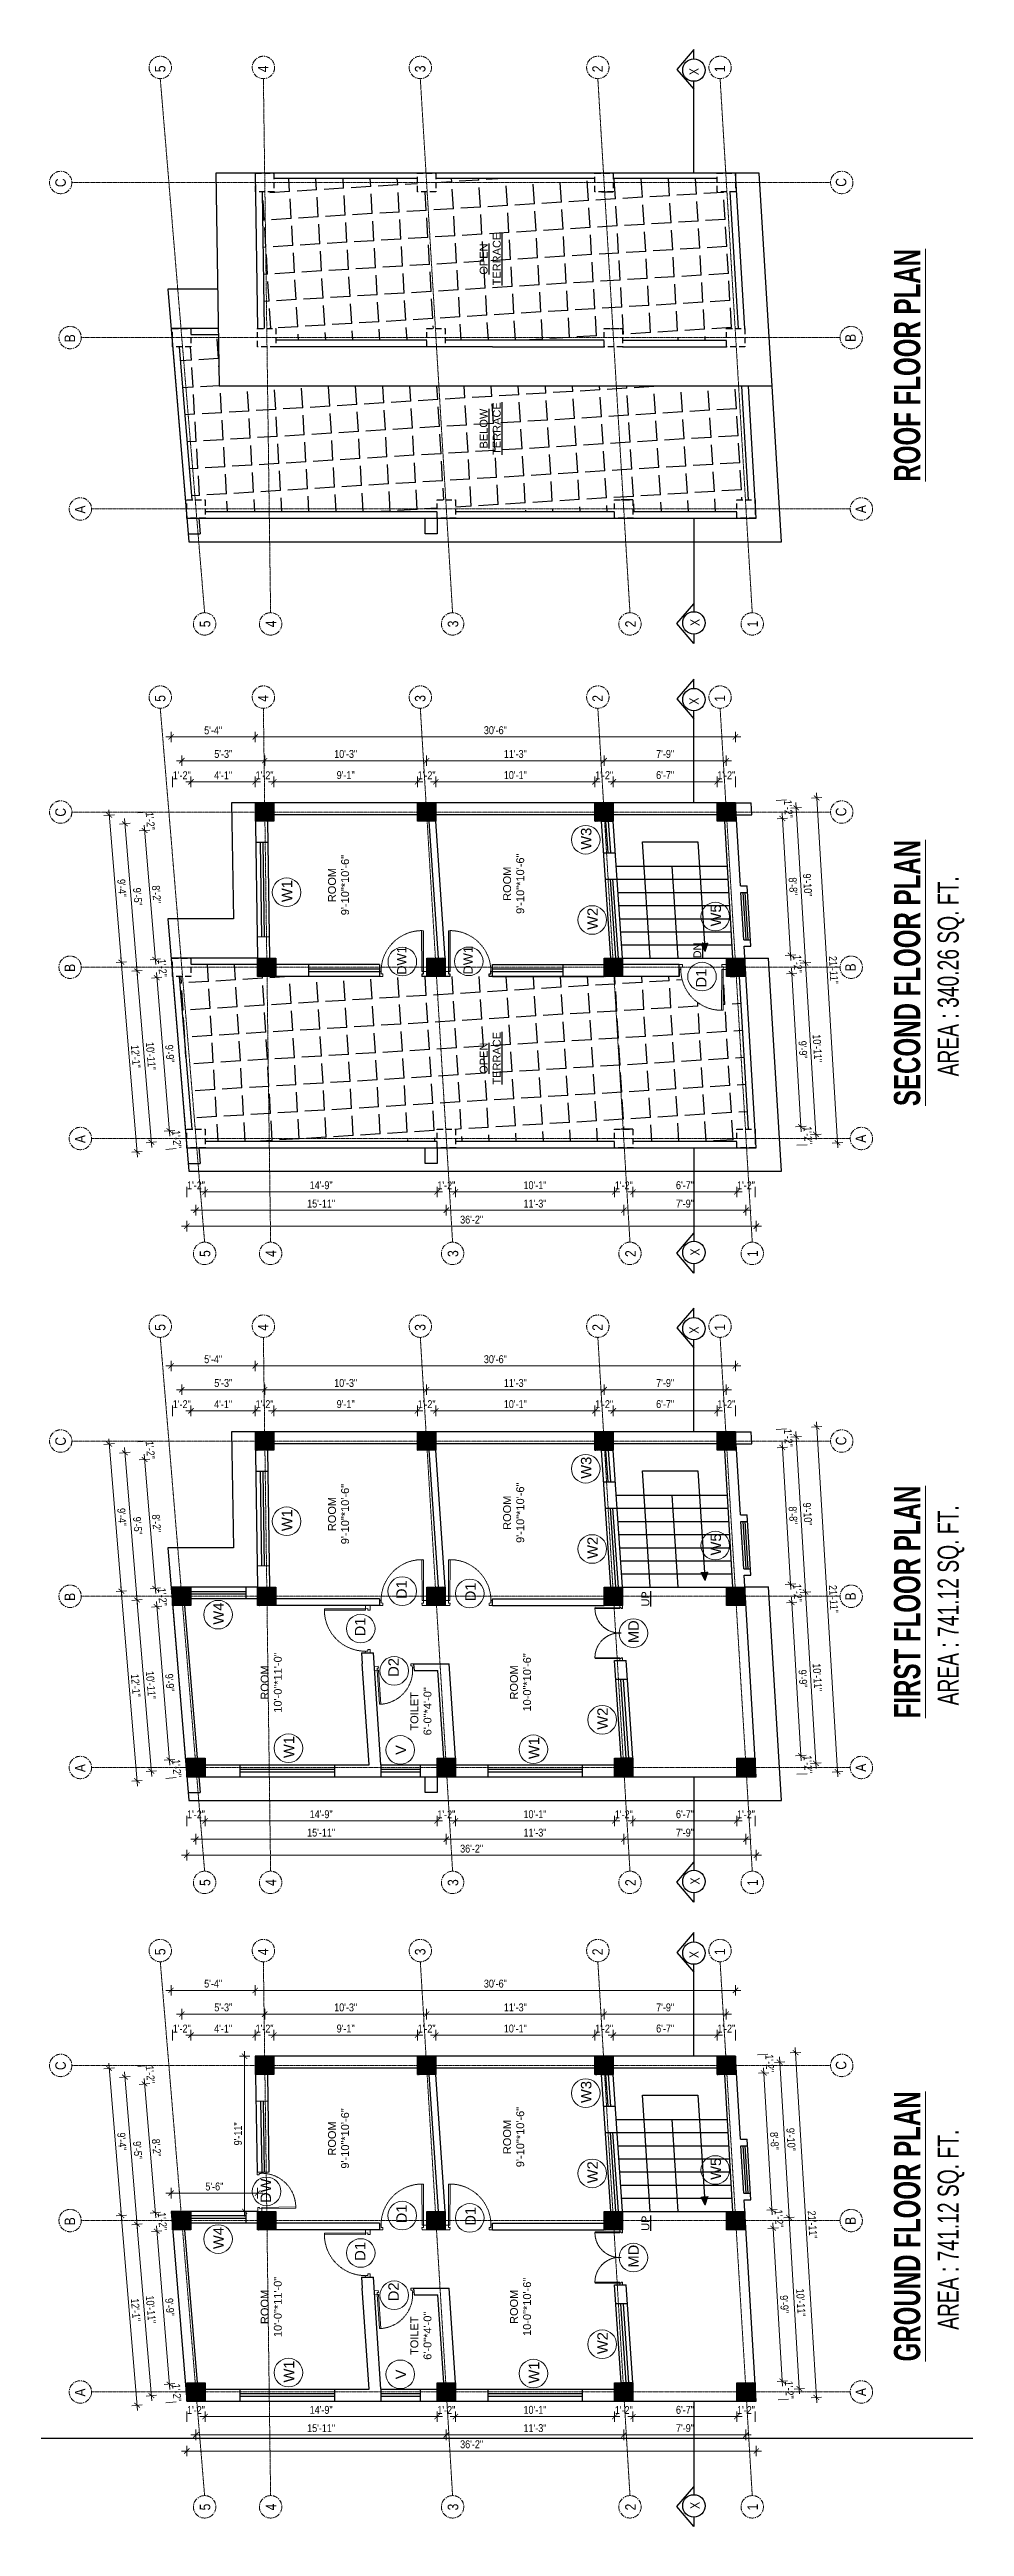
# Model space of a CAD drawing. Header units: inches. Extents: x -10117506 to -5032697, y -6529230 to -3253155.
# Drawn here: x -5060448 to -5059750, y -3256066 to -3254180 of the extents above; entities that cross this region are included whole.
import ezdxf

# ---------------------------------------------------------------- set-up
doc = ezdxf.new("R2010")
doc.units = ezdxf.units.IN
doc.header["$LTSCALE"] = 2
doc.header["$MEASUREMENT"] = 0
doc.header["$PDMODE"] = 34
doc.linetypes.add('CENTER', pattern=[2, 1.25, -0.25, 0.25, -0.25])
doc.linetypes.add('HIDDEN', pattern=[0.375, 0.25, -0.125])
doc.layers.get('0').update_dxf_attribs({"linetype": 'CONTINUOUS'})
doc.layers.get('DEFPOINTS').update_dxf_attribs({"color": 141, "linetype": 'CONTINUOUS'})
doc.layers.add('A-Hatch', color=7, linetype='CONTINUOUS')
for name, color, linetype, lineweight in [('Annotate-Lite.w', 177, 'CONTINUOUS', 9), ('Annotations-Bold.w', 177, 'CONTINUOUS', 13), ('DIM 1-100', 4, 'CONTINUOUS', 13), ('Door-Window.w', 4, 'CONTINUOUS', 15), ('TEXT', 181, 'CONTINUOUS', 25), ('Text-100.w', 254, 'CONTINUOUS', 9)]:
    doc.layers.add(name, color=color, linetype=linetype, lineweight=lineweight)
doc.styles.add('ARAIL', font='ARIALN.TTF')
doc.styles.add('Arial', font='arial.ttf', dxfattribs={"width": 0.8, "height": 12})
doc.styles.add('arial.', font='arial.ttf')
doc.styles.add('gaurav', font='arial.ttf')
doc.styles.get("Standard").update_dxf_attribs({"font": 'ARIALN.TTF'})
doc.dimstyles.new('1 by 96', dxfattribs={"dimtxt": 6, "dimasz": 4, "dimexe": 4, "dimexo": 4, "dimgap": 2, "dimtad": 1, "dimdec": 0, "dimzin": 0, "dimdsep": 46, "dimlunit": 4, "dimtxsty": 'Standard', "dimblk": 'ARCHTICK', "dimcen": 0, "dimdle": 4, "dimadec": 0, "dimazin": 0, "dimtfac": 1, "dimtdec": 0, "dimtix": 1, "dimtofl": 0, "dimtmove": 1, "dimatfit": 3, "dimldrblk": 'ARCHTICK', "dimfxl": 4, "dimfxlon": 1, "dimtolj": 1, "dimtzin": 0, "dimlwd": -1, "dimlwe": -1, "dimarcsym": 0})
pattern_1 = [(93.45713447, (-8315941.052, 1793633.536), (-20.587466465, -1.243724074), [15, -5.625]), (183.45713447, (-8315941.052, 1793633.536), (1.243724074, -20.587466465), [15, -5.625])]

msp = doc.modelspace()

# ---------------------------------------------------------------- texts
at = {"layer": 'Annotate-Lite.w', "ltscale": 0.005, "rotation": 90, "style": 'gaurav'}
for s, insert, char_height, attachment_point in [('W3', (-5060042.6, -3254789), 8, 1), ('W1', (-5060270.6, -3254828.9), 8, 1), ('W2', (-5060037.7, -3254850), 8, 1), ('W5', (-5059943.8, -3254847.4), 8, 1), ('DW1', (-5060182.7, -3254884.2), 7, 1), ('DW1', (-5060132.1, -3254884), 7, 1), ('D1', (-5059954.9, -3254879.6), 8, 3), ('W3', (-5060042.6, -3255268), 8, 1), ('W1', (-5060270.6, -3255307.9), 8, 1), ('W2', (-5060037.7, -3255329), 8, 1), ('W5', (-5059943.8, -3255326.4), 8, 1), ('D1', (-5060183.3, -3255359.6), 8, 1), ('D1', (-5060122.8, -3255361.3), 8, 7), ('W4', (-5060322.8, -3255379.1), 8, 1), ('D1', (-5060214.9, -3255388), 8, 1), ('MD', (-5060006.5, -3255393.2), 8, 1), ('D2', (-5060189.4, -3255418.8), 8, 1), ('W2', (-5060030.1, -3255459.1), 8, 1), ('W1', (-5060269.1, -3255480.7), 8, 1), ('V', (-5060183.9, -3255478.3), 8, 1), ('W1', (-5060082.4, -3255481.5), 8, 1), ('W3', (-5060042.6, -3255743.4), 8, 1), ('W2', (-5060037.7, -3255804.5), 8, 1), ('W5', (-5059943.8, -3255801.9), 8, 1), ('DW', (-5060286.8, -3255819.5), 8, 1), ('D1', (-5060183.3, -3255835), 8, 1), ('D1', (-5060122.8, -3255836.8), 8, 7), ('W4', (-5060322.8, -3255854.6), 8, 1), ('D1', (-5060214.9, -3255863.5), 8, 1), ('MD', (-5060006.5, -3255868.7), 8, 1), ('D2', (-5060189.4, -3255894.3), 8, 1), ('W2', (-5060030.1, -3255934.6), 8, 1), ('W1', (-5060269.1, -3255956.2), 8, 1), ('W1', (-5060082.4, -3255957), 8, 1), ('V', (-5060183.9, -3255953.8), 8, 1)]:
    msp.add_mtext_dynamic_manual_height_columns(s, width=8, gutter_width=100, heights=[0], dxfattribs=dict(at, insert=insert, char_height=char_height, attachment_point=attachment_point))
at = {"layer": 'Annotations-Bold.w', "linetype": 'CENTER', "ltscale": 1.5, "char_height": 8, "attachment_point": 1, "rotation": 90, "style": 'ARAIL'}
for s, insert in [('5', (-5060367.3, -3254196.9)), ('4', (-5060288.8, -3254196.9)), ('3', (-5060169.1, -3254196.9)), ('2', (-5060033.9, -3254196.9)), ('1', (-5059940.7, -3254196.9)), ('C', (-5060443.2, -3254284.4)), ('C', (-5059848.3, -3254284.1)), ('B', (-5060436.1, -3254402.6)), ('B', (-5059841.1, -3254402.3)), ('A', (-5060428.2, -3254533)), ('A', (-5059833.3, -3254532.7)), ('5', (-5060333.1, -3254619.6)), ('4', (-5060282.8, -3254619.6)), ('3', (-5060144.1, -3254619.6)), ('2', (-5060008.8, -3254619.6)), ('1', (-5059915.7, -3254619.6)), ('5', (-5060367.3, -3254676.3)), ('4', (-5060288.8, -3254676.3)), ('3', (-5060169.1, -3254676.3)), ('2', (-5060033.9, -3254676.3)), ('1', (-5059940.7, -3254676.3)), ('C', (-5060443.2, -3254763.8)), ('C', (-5059848.3, -3254763.5)), ('B', (-5060436.1, -3254882)), ('B', (-5059841.1, -3254881.7)), ('A', (-5060428.2, -3255012.4)), ('A', (-5059833.3, -3255012.1)), ('5', (-5060333.1, -3255099.1)), ('4', (-5060282.8, -3255099.1)), ('3', (-5060144.1, -3255099.1)), ('2', (-5060008.8, -3255099.1)), ('1', (-5059915.7, -3255099.1)), ('5', (-5060367.3, -3255155.3)), ('4', (-5060288.8, -3255155.3)), ('3', (-5060169.1, -3255155.3)), ('2', (-5060033.9, -3255155.3)), ('1', (-5059940.7, -3255155.3)), ('C', (-5060443.2, -3255242.8)), ('C', (-5059848.3, -3255242.5)), ('B', (-5060436.1, -3255361)), ('B', (-5059841.1, -3255360.7)), ('A', (-5060428.2, -3255491.4)), ('A', (-5059833.3, -3255491.1)), ('5', (-5060333.1, -3255578.1)), ('4', (-5060282.8, -3255578.1)), ('3', (-5060144.1, -3255578.1)), ('2', (-5060008.8, -3255578.1)), ('1', (-5059915.7, -3255578.1)), ('5', (-5060367.3, -3255630.8)), ('4', (-5060288.8, -3255630.8)), ('3', (-5060169.1, -3255630.8)), ('2', (-5060033.9, -3255630.8)), ('1', (-5059940.7, -3255630.8)), ('C', (-5060443.2, -3255718.3)), ('C', (-5059848.3, -3255718)), ('B', (-5059841.1, -3255836.2)), ('B', (-5060436.1, -3255836.5)), ('A', (-5060428.2, -3255966.9)), ('A', (-5059833.3, -3255966.6)), ('5', (-5060333.1, -3256053.6)), ('4', (-5060282.8, -3256053.6)), ('3', (-5060144.1, -3256053.6)), ('2', (-5060008.8, -3256053.6)), ('1', (-5059915.7, -3256053.6))]:
    msp.add_mtext_dynamic_manual_height_columns(s, width=6.539, gutter_width=100, heights=[0], dxfattribs=dict(at, insert=insert))
at = {"layer": 'TEXT', "char_height": 7.2, "rotation": 90, "style": 'ARAIL'}
for insert, attachment_point in [((-5059960, -3254199.2), 1), ((-5059959.3, -3254613.2), 3), ((-5059960, -3254678.6), 1), ((-5059959.3, -3255092.6), 3), ((-5059960, -3255157.6), 1), ((-5059959.3, -3255571.6), 3), ((-5059960, -3255633.1), 1), ((-5059959.3, -3256047.1), 3)]:
    msp.add_mtext_dynamic_manual_height_columns('X', width=125.465, gutter_width=90, heights=[0], dxfattribs=dict(at, insert=insert, attachment_point=attachment_point))
at = {"layer": 'TEXT', "lineweight": -2, "char_height": 6, "width": 127.506, "attachment_point": 5, "rotation": 90, "style": 'arial.'}
for s, insert in [('{\\LOPEN \\PTERRACE}', (-5060111.7, -3254339.2)), ('{\\LBELOW \\PTERRACE}', (-5060111.7, -3254468.3)), ('{\\LDN}', (-5059953.9, -3254865.7)), ('{\\LOPEN \\PTERRACE}', (-5060111.7, -3254947.8)), ('{\\LUP}', (-5059993.4, -3255359.5)), ('{\\LUP}', (-5059993.4, -3255834.9))]:
    msp.add_mtext(s, dxfattribs=dict(at, insert=insert))
at = {"layer": 'TEXT', "lineweight": -2, "char_height": 6, "attachment_point": 5, "rotation": 90, "style": 'arial.'}
for s, insert in [('ROOM\\P9\'-10"*10\'-6"', (-5060093.8, -3254814.9)), ('ROOM\\P9\'-10"*10\'-6"', (-5060227.3, -3254815.9)), ('ROOM\\P9\'-10"*10\'-6"', (-5060227.3, -3255294.9)), ('ROOM\\P9\'-10"*10\'-6"', (-5060093.8, -3255293.9)), ('ROOM\\P10\'-0"*11\'-0"', (-5060278.6, -3255423.2)), ('ROOM\\P10-0"*10\'-6"', (-5060088.6, -3255423.1)), ('TOILET\\P6\'-0"*4\'-0"', (-5060164.5, -3255445.1)), ('ROOM\\P9\'-10"*10\'-6"', (-5060227.3, -3255770.4)), ('ROOM\\P9\'-10"*10\'-6"', (-5060093.8, -3255769.3)), ('ROOM\\P10\'-0"*11\'-0"', (-5060278.6, -3255898.7)), ('ROOM\\P10-0"*10\'-6"', (-5060088.6, -3255898.6)), ('TOILET\\P6\'-0"*4\'-0"', (-5060164.5, -3255920.6))]:
    msp.add_mtext_dynamic_manual_height_columns(s, width=45.731, gutter_width=30, heights=[0], dxfattribs=dict(at, insert=insert))
at = {"layer": 'Text-100.w', "char_height": 20, "attachment_point": 2, "rotation": 90, "style": 'Arial'}
for s, insert, width in [('\\A1;{\\fArial Narrow|b1|i0|c0|p34;\\LROOF FLOOR PLAN}', (-5059804, -3254420.1), 213.004), ('\\A1;{\\fArial Narrow|b1|i0|c0|p34;\\L SECOND FLOOR PLAN\\P\\fArial Narrow|b0|i0|c0|p34;\\H0.8x;\\lAREA : 340.26 SQ. FT.\\H1.02306x; }', (-5059804, -3254885.4), 253.22), ('\\A1;{\\fArial Narrow|b1|i0|c0|p34;\\L FIRST FLOOR PLAN\\P\\fArial Narrow|b0|i0|c0|p34;\\H0.8x;\\lAREA : 741.12 SQ. FT.\\H1.02306x; }', (-5059804, -3255364.4), 221.611), ('\\A1;{\\fArial Narrow|b1|i0|c0|p34;\\L GROUND FLOOR PLAN\\P\\fArial Narrow|b0|i0|c0|p34;\\H0.8x;\\lAREA : 741.12 SQ. FT.\\H1.02306x; }', (-5059804, -3255839.9), 237.225)]:
    msp.add_mtext(s, dxfattribs=dict(at, insert=insert, width=width))

# ---------------------------------------------------------------- blocks, each defined once
blk = doc.blocks.new('FDFDRE')
at = {"ltscale": 3}
for p, q in [((165701.1, -58637.8), (165701.1, -58641.5)), ((165704.8, -58637.8), (165701.1, -58637.8)), ((165701.1, -58641.5), (165703.6, -58641.5)), ((165703.6, -58641.5), (165703.5, -58672.6)), ((165704.8, -58639.7), (165703.6, -58639.7)), ((165703.6, -58639.7), (165703.6, -58641.5)), ((165703.6, -58641.5), (165704.8, -58641.5)), ((165704.8, -58639.7), (165704.8, -58637.8)), ((165704.8, -58641.5), (165704.8, -58672.7)), ((165767, -58639.7), (165767, -58637.8)), ((165767, -58637.8), (165770.6, -58637.8)), ((165767, -58639.7), (165768.2, -58639.7)), ((165767, -58641.5), (165767, -58672.7)), ((165768.2, -58641.5), (165767, -58641.5)), ((165768.2, -58639.7), (165768.2, -58641.5)), ((165770.7, -58641.5), (165768.2, -58641.5)), ((165768.2, -58641.5), (165768.2, -58672.6)), ((165770.6, -58637.8), (165770.7, -58641.5)), ((165703.5, -58672.6), (165704.8, -58672.7)), ((165768.2, -58672.6), (165767, -58672.7))]:
    blk.add_line(p, q, dxfattribs=at)
at = {"layer": 'Door-Window.w', "color": 9, "linetype": 'HIDDEN', "lineweight": 18}
for centre, start, end in [((165704.8, -58641.5), 269.9618, 3.3835), ((165767, -58641.5), 176.6165, 270.0382)]:
    blk.add_arc(centre, 31.2, start, end, dxfattribs=at)
blk = doc.blocks.new('3-0')
at = {"ltscale": 3}
for p, q in [((11063, 10097.7), (11066, 10099.9)), ((11063, 10097.7), (11064.5, 10095.7)), ((11066, 10096.8), (11064.5, 10095.7)), ((11065.3, 10097.8), (11066.7, 10098.9)), ((11066, 10096.8), (11065.3, 10097.8)), ((11066, 10099.9), (11066.7, 10098.9)), ((11085.5, 10074.1), (11110.3, 10093)), ((11086.2, 10073.2), (11111, 10092)), ((11111, 10092), (11110.3, 10093)), ((11084, 10073), (11082.6, 10071.9)), ((11082.6, 10071.9), (11084.8, 10069)), ((11084, 10073), (11084.8, 10072)), ((11084.8, 10072), (11086.2, 10073.2)), ((11084.8, 10069), (11087.7, 10071.2)), ((11086.2, 10073.2), (11085.5, 10074.1)), ((11087.7, 10071.2), (11086.2, 10073.2))]:
    blk.add_line(p, q, dxfattribs=at)
at = {"layer": 'Door-Window.w', "color": 9, "linetype": 'HIDDEN', "lineweight": 18}
blk.add_arc((11085.5, 10074.1), 31.2, 37.1906, 127.1465, dxfattribs=at)
blk = doc.blocks.new('_ArchTick')
at = {"color": 0, "linetype": 'ByBlock', "const_width": 0.15}
blk.add_lwpolyline([(-0.5, -0.5), (0.5, 0.5)], dxfattribs=at)
blk = doc.blocks.new('*D1544')
at = {"layer": 'DEFPOINTS', "color": 0, "ltscale": 0.5, "transparency": 16777216}
for p in [(-5060355, -3255825.9), (-5060380.9, -3255973.5), (-5060343, -3255970.4)]:
    blk.add_point(p, dxfattribs=at)
at = {"layer": 'DIM 1-100', "color": 0, "ltscale": 0.5, "transparency": 16777216}
for p, q in [((-5060388.9, -3255828.8), (-5060396.9, -3255829.4)), ((-5060393.2, -3255825.1), (-5060380.5, -3255977.5)), ((-5060376.9, -3255973.2), (-5060384.9, -3255973.9))]:
    blk.add_line(p, q, dxfattribs=at)
at = {"layer": 'DIM 1-100', "color": 0, "ltscale": 0.5, "transparency": 16777216, "xscale": 4, "yscale": 4, "zscale": 4}
for p, rotation in [((-5060392.9, -3255829.1), 94.75152698519135), ((-5060380.9, -3255973.5), 274.7515269851913)]:
    blk.add_blockref('_ArchTick', p, dxfattribs=dict(at, rotation=rotation))
at = {"layer": 'DIM 1-100', "color": 0, "ltscale": 0.5, "transparency": 16777216, "insert": (-5060381.9, -3255900.9), "char_height": 6, "attachment_point": 5, "rotation": 274.7515}
blk.add_mtext('\\A1;12\'-1"', dxfattribs=at)
blk = doc.blocks.new('*D1545')
at = {"layer": 'DEFPOINTS', "color": 0, "ltscale": 0.5, "transparency": 16777216}
for p in [(-5060367.1, -3255827), (-5060355, -3255825.9), (-5060353.8, -3255839.9)]:
    blk.add_point(p, dxfattribs=at)
at = {"layer": 'DIM 1-100', "color": 0, "ltscale": 0.5, "transparency": 16777216}
for p, q in [((-5060363.1, -3255826.6), (-5060371, -3255827.3)), ((-5060361.9, -3255840.6), (-5060369.9, -3255841.3))]:
    blk.add_line(p, q, dxfattribs=at)
at = {"layer": 'DIM 1-100', "color": 0, "ltscale": 0.5, "transparency": 16777216, "insert": (-5060361.5, -3255833.5), "char_height": 6, "attachment_point": 5, "rotation": 274.7515}
blk.add_mtext('\\A1;1\'-2"', dxfattribs=at)
blk = doc.blocks.new('*D1546')
at = {"layer": 'DEFPOINTS', "color": 0, "ltscale": 0.5, "transparency": 16777216}
for p in [(-5060353.8, -3255839.9), (-5060356.2, -3255957.5), (-5060343, -3255956.4)]:
    blk.add_point(p, dxfattribs=at)
at = {"layer": 'DIM 1-100', "color": 0, "ltscale": 0.5, "transparency": 16777216}
for p, q in [((-5060361.9, -3255840.6), (-5060369.9, -3255841.3)), ((-5060366.2, -3255837), (-5060355.9, -3255961.5)), ((-5060352.2, -3255957.1), (-5060360.2, -3255957.8))]:
    blk.add_line(p, q, dxfattribs=at)
at = {"layer": 'DIM 1-100', "color": 0, "ltscale": 0.5, "transparency": 16777216, "xscale": 4, "yscale": 4, "zscale": 4}
for p, rotation in [((-5060365.9, -3255841), 94.75152700322485), ((-5060356.2, -3255957.5), 274.7515270032249)]:
    blk.add_blockref('_ArchTick', p, dxfattribs=dict(at, rotation=rotation))
at = {"layer": 'DIM 1-100', "color": 0, "ltscale": 0.5, "transparency": 16777216, "insert": (-5060356, -3255898.8), "char_height": 6, "attachment_point": 5, "rotation": 274.7515}
blk.add_mtext('\\A1;9\'-9"', dxfattribs=at)
blk = doc.blocks.new('*D1547')
at = {"layer": 'DEFPOINTS', "color": 0, "ltscale": 0.5, "transparency": 16777216}
for p in [(-5060343, -3255956.4), (-5060355, -3255971.4), (-5060343, -3255970.4)]:
    blk.add_point(p, dxfattribs=at)
at = {"layer": 'DIM 1-100', "color": 0, "ltscale": 0.5, "transparency": 16777216}
for p, q in [((-5060352.2, -3255957.1), (-5060360.2, -3255957.8)), ((-5060351.1, -3255971), (-5060359, -3255971.7))]:
    blk.add_line(p, q, dxfattribs=at)
at = {"layer": 'DIM 1-100', "color": 0, "ltscale": 0.5, "transparency": 16777216, "insert": (-5060350.6, -3255964), "char_height": 6, "attachment_point": 5, "rotation": 274.7515}
blk.add_mtext('\\A1;1\'-2"', dxfattribs=at)
blk = doc.blocks.new('*D1548')
at = {"layer": 'DEFPOINTS', "color": 0, "ltscale": 0.5, "transparency": 16777216}
for p in [(-5060380.9, -3255835.8), (-5060346.8, -3255832.9), (-5060336, -3255963.4)]:
    blk.add_point(p, dxfattribs=at)
at = {"layer": 'DIM 1-100', "color": 0, "ltscale": 0.5, "transparency": 16777216}
for p, q in [((-5060376.9, -3255835.4), (-5060384.8, -3255836.1)), ((-5060369.7, -3255970.2), (-5060381.2, -3255831.8)), ((-5060366, -3255965.9), (-5060374, -3255966.5))]:
    blk.add_line(p, q, dxfattribs=at)
at = {"layer": 'DIM 1-100', "color": 0, "ltscale": 0.5, "transparency": 16777216, "xscale": 4, "yscale": 4, "zscale": 4}
for p, rotation in [((-5060380.9, -3255835.8), 94.75152698525795), ((-5060370, -3255966.2), 274.751526985258)]:
    blk.add_blockref('_ArchTick', p, dxfattribs=dict(at, rotation=rotation))
at = {"layer": 'DIM 1-100', "color": 0, "ltscale": 0.5, "transparency": 16777216, "insert": (-5060370.4, -3255900.6), "char_height": 6, "attachment_point": 5, "rotation": 274.7515}
blk.add_mtext('\\A1;10\'-11"', dxfattribs=at)
blk = doc.blocks.new('*D1549')
at = {"layer": 'DEFPOINTS', "color": 0, "ltscale": 0.5, "transparency": 16777216}
for p in [(-5060343, -3255970.4), (-5060329, -3255970.4), (-5060329, -3255982.2)]:
    blk.add_point(p, dxfattribs=at)
at = {"layer": 'DIM 1-100', "color": 0, "ltscale": 0.5, "transparency": 16777216}
for p, q in [((-5060343, -3255978.2), (-5060343, -3255986.2)), ((-5060329, -3255978.2), (-5060329, -3255986.2))]:
    blk.add_line(p, q, dxfattribs=at)
at = {"layer": 'DIM 1-100', "color": 0, "ltscale": 0.5, "transparency": 16777216, "insert": (-5060336, -3255977.2), "char_height": 6, "attachment_point": 5}
blk.add_mtext('\\A1;1\'-2"', dxfattribs=at)
blk = doc.blocks.new('*D1550')
at = {"layer": 'DEFPOINTS', "color": 0, "ltscale": 0.5, "transparency": 16777216}
for p in [(-5060329, -3255970.4), (-5060152.2, -3255970.4), (-5060152.2, -3255982.2)]:
    blk.add_point(p, dxfattribs=at)
at = {"layer": 'DIM 1-100', "color": 0, "ltscale": 0.5, "transparency": 16777216}
for p, q in [((-5060329, -3255978.2), (-5060329, -3255986.2)), ((-5060152.2, -3255978.2), (-5060152.2, -3255986.2)), ((-5060333, -3255982.2), (-5060148.2, -3255982.2))]:
    blk.add_line(p, q, dxfattribs=at)
at = {"layer": 'DIM 1-100', "color": 0, "ltscale": 0.5, "transparency": 16777216, "xscale": 4, "yscale": 4, "zscale": 4, "rotation": 180}
blk.add_blockref('_ArchTick', (-5060329, -3255982.2), dxfattribs=at)
at = {"layer": 'DIM 1-100', "color": 0, "ltscale": 0.5, "transparency": 16777216, "xscale": 4, "yscale": 4, "zscale": 4}
blk.add_blockref('_ArchTick', (-5060152.2, -3255982.2), dxfattribs=at)
at = {"layer": 'DIM 1-100', "color": 0, "ltscale": 0.5, "transparency": 16777216, "insert": (-5060240.6, -3255977.1), "char_height": 6, "attachment_point": 5}
blk.add_mtext('\\A1;14\'-9"', dxfattribs=at)
blk = doc.blocks.new('*D1551')
at = {"layer": 'DEFPOINTS', "color": 0, "ltscale": 0.5, "transparency": 16777216}
for p in [(-5060152.2, -3255970.4), (-5060138.2, -3255970.4), (-5060138.2, -3255982.2)]:
    blk.add_point(p, dxfattribs=at)
at = {"layer": 'DIM 1-100', "color": 0, "ltscale": 0.5, "transparency": 16777216}
for p, q in [((-5060152.2, -3255978.2), (-5060152.2, -3255986.2)), ((-5060138.2, -3255978.2), (-5060138.2, -3255986.2))]:
    blk.add_line(p, q, dxfattribs=at)
at = {"layer": 'DIM 1-100', "color": 0, "ltscale": 0.5, "transparency": 16777216, "insert": (-5060145.2, -3255977.2), "char_height": 6, "attachment_point": 5}
blk.add_mtext('\\A1;1\'-2"', dxfattribs=at)
blk = doc.blocks.new('*D1552')
at = {"layer": 'DEFPOINTS', "color": 0, "ltscale": 0.5, "transparency": 16777216}
for p in [(-5060138.2, -3255970.4), (-5060016.9, -3255970.4), (-5060016.9, -3255982.2)]:
    blk.add_point(p, dxfattribs=at)
at = {"layer": 'DIM 1-100', "color": 0, "ltscale": 0.5, "transparency": 16777216}
for p, q in [((-5060138.2, -3255978.2), (-5060138.2, -3255986.2)), ((-5060016.9, -3255978.2), (-5060016.9, -3255986.2)), ((-5060142.2, -3255982.2), (-5060012.9, -3255982.2))]:
    blk.add_line(p, q, dxfattribs=at)
at = {"layer": 'DIM 1-100', "color": 0, "ltscale": 0.5, "transparency": 16777216, "xscale": 4, "yscale": 4, "zscale": 4, "rotation": 180}
blk.add_blockref('_ArchTick', (-5060138.2, -3255982.2), dxfattribs=at)
at = {"layer": 'DIM 1-100', "color": 0, "ltscale": 0.5, "transparency": 16777216, "xscale": 4, "yscale": 4, "zscale": 4}
blk.add_blockref('_ArchTick', (-5060016.9, -3255982.2), dxfattribs=at)
at = {"layer": 'DIM 1-100', "color": 0, "ltscale": 0.5, "transparency": 16777216, "insert": (-5060077.6, -3255977.1), "char_height": 6, "attachment_point": 5}
blk.add_mtext('\\A1;10\'-1"', dxfattribs=at)
blk = doc.blocks.new('*D1553')
at = {"layer": 'DEFPOINTS', "color": 0, "ltscale": 0.5, "transparency": 16777216}
for p in [(-5060016.9, -3255970.4), (-5060002.9, -3255970.4), (-5060002.9, -3255982.2)]:
    blk.add_point(p, dxfattribs=at)
at = {"layer": 'DIM 1-100', "color": 0, "ltscale": 0.5, "transparency": 16777216}
for p, q in [((-5060016.9, -3255978.2), (-5060016.9, -3255986.2)), ((-5060002.9, -3255978.2), (-5060002.9, -3255986.2))]:
    blk.add_line(p, q, dxfattribs=at)
at = {"layer": 'DIM 1-100', "color": 0, "ltscale": 0.5, "transparency": 16777216, "insert": (-5060009.9, -3255977.2), "char_height": 6, "attachment_point": 5}
blk.add_mtext('\\A1;1\'-2"', dxfattribs=at)
blk = doc.blocks.new('*D1554')
at = {"layer": 'DEFPOINTS', "color": 0, "ltscale": 0.5, "transparency": 16777216}
for p in [(-5060002.9, -3255970.4), (-5059923.8, -3255970.4), (-5059923.8, -3255982.2)]:
    blk.add_point(p, dxfattribs=at)
at = {"layer": 'DIM 1-100', "color": 0, "ltscale": 0.5, "transparency": 16777216}
for p, q in [((-5060002.9, -3255978.2), (-5060002.9, -3255986.2)), ((-5059923.8, -3255978.2), (-5059923.8, -3255986.2)), ((-5060006.9, -3255982.2), (-5059919.8, -3255982.2))]:
    blk.add_line(p, q, dxfattribs=at)
at = {"layer": 'DIM 1-100', "color": 0, "ltscale": 0.5, "transparency": 16777216, "xscale": 4, "yscale": 4, "zscale": 4, "rotation": 180}
blk.add_blockref('_ArchTick', (-5060002.9, -3255982.2), dxfattribs=at)
at = {"layer": 'DIM 1-100', "color": 0, "ltscale": 0.5, "transparency": 16777216, "xscale": 4, "yscale": 4, "zscale": 4}
blk.add_blockref('_ArchTick', (-5059923.8, -3255982.2), dxfattribs=at)
at = {"layer": 'DIM 1-100', "color": 0, "ltscale": 0.5, "transparency": 16777216, "insert": (-5059963.3, -3255977.1), "char_height": 6, "attachment_point": 5}
blk.add_mtext('\\A1;6\'-7"', dxfattribs=at)
blk = doc.blocks.new('*D1555')
at = {"layer": 'DEFPOINTS', "color": 0, "ltscale": 0.5, "transparency": 16777216}
for p in [(-5059923.8, -3255970.4), (-5059909.8, -3255970.4), (-5059909.8, -3255982.2)]:
    blk.add_point(p, dxfattribs=at)
at = {"layer": 'DIM 1-100', "color": 0, "ltscale": 0.5, "transparency": 16777216}
for p, q in [((-5059923.8, -3255978.2), (-5059923.8, -3255986.2)), ((-5059909.8, -3255978.2), (-5059909.8, -3255986.2))]:
    blk.add_line(p, q, dxfattribs=at)
at = {"layer": 'DIM 1-100', "color": 0, "ltscale": 0.5, "transparency": 16777216, "insert": (-5059916.8, -3255977.2), "char_height": 6, "attachment_point": 5}
blk.add_mtext('\\A1;1\'-2"', dxfattribs=at)
blk = doc.blocks.new('*D1556')
at = {"layer": 'DEFPOINTS', "color": 0, "ltscale": 0.5, "transparency": 16777216}
for p in [(-5060009.9, -3255963.4), (-5059916.8, -3255963.4), (-5060009.9, -3255996.1)]:
    blk.add_point(p, dxfattribs=at)
at = {"layer": 'DIM 1-100', "color": 0, "ltscale": 0.5, "transparency": 16777216}
for p, q in [((-5059912.8, -3255996.1), (-5060013.9, -3255996.1)), ((-5060009.9, -3255992.1), (-5060009.9, -3256000.1)), ((-5059916.8, -3255992.1), (-5059916.8, -3256000.1))]:
    blk.add_line(p, q, dxfattribs=at)
at = {"layer": 'DIM 1-100', "color": 0, "ltscale": 0.5, "transparency": 16777216, "xscale": 4, "yscale": 4, "zscale": 4, "rotation": 180}
blk.add_blockref('_ArchTick', (-5060009.9, -3255996.1), dxfattribs=at)
at = {"layer": 'DIM 1-100', "color": 0, "ltscale": 0.5, "transparency": 16777216, "xscale": 4, "yscale": 4, "zscale": 4}
blk.add_blockref('_ArchTick', (-5059916.8, -3255996.1), dxfattribs=at)
at = {"layer": 'DIM 1-100', "color": 0, "ltscale": 0.5, "transparency": 16777216, "insert": (-5059963.3, -3255991), "char_height": 6, "attachment_point": 5}
blk.add_mtext('\\A1;7\'-9"', dxfattribs=at)
blk = doc.blocks.new('*D1557')
at = {"layer": 'DEFPOINTS', "color": 0, "ltscale": 0.5, "transparency": 16777216}
for p in [(-5060145.2, -3255963.4), (-5060009.9, -3255963.4), (-5060145.2, -3255996.1)]:
    blk.add_point(p, dxfattribs=at)
at = {"layer": 'DIM 1-100', "color": 0, "ltscale": 0.5, "transparency": 16777216}
for p, q in [((-5060005.9, -3255996.1), (-5060149.2, -3255996.1)), ((-5060145.2, -3255992.1), (-5060145.2, -3256000.1)), ((-5060009.9, -3255992.1), (-5060009.9, -3256000.1))]:
    blk.add_line(p, q, dxfattribs=at)
at = {"layer": 'DIM 1-100', "color": 0, "ltscale": 0.5, "transparency": 16777216, "xscale": 4, "yscale": 4, "zscale": 4, "rotation": 180}
blk.add_blockref('_ArchTick', (-5060145.2, -3255996.1), dxfattribs=at)
at = {"layer": 'DIM 1-100', "color": 0, "ltscale": 0.5, "transparency": 16777216, "xscale": 4, "yscale": 4, "zscale": 4}
blk.add_blockref('_ArchTick', (-5060009.9, -3255996.1), dxfattribs=at)
at = {"layer": 'DIM 1-100', "color": 0, "ltscale": 0.5, "transparency": 16777216, "insert": (-5060077.6, -3255991), "char_height": 6, "attachment_point": 5}
blk.add_mtext('\\A1;11\'-3"', dxfattribs=at)
blk = doc.blocks.new('*D1558')
at = {"layer": 'DEFPOINTS', "color": 0, "ltscale": 0.5, "transparency": 16777216}
for p in [(-5060336, -3255963.4), (-5060145.2, -3255963.4), (-5060336, -3255996.1)]:
    blk.add_point(p, dxfattribs=at)
at = {"layer": 'DIM 1-100', "color": 0, "ltscale": 0.5, "transparency": 16777216}
for p, q in [((-5060141.2, -3255996.1), (-5060340, -3255996.1)), ((-5060336, -3255992.1), (-5060336, -3256000.1)), ((-5060145.2, -3255992.1), (-5060145.2, -3256000.1))]:
    blk.add_line(p, q, dxfattribs=at)
at = {"layer": 'DIM 1-100', "color": 0, "ltscale": 0.5, "transparency": 16777216, "xscale": 4, "yscale": 4, "zscale": 4, "rotation": 180}
blk.add_blockref('_ArchTick', (-5060336, -3255996.1), dxfattribs=at)
at = {"layer": 'DIM 1-100', "color": 0, "ltscale": 0.5, "transparency": 16777216, "xscale": 4, "yscale": 4, "zscale": 4}
blk.add_blockref('_ArchTick', (-5060145.2, -3255996.1), dxfattribs=at)
at = {"layer": 'DIM 1-100', "color": 0, "ltscale": 0.5, "transparency": 16777216, "insert": (-5060240.6, -3255991), "char_height": 6, "attachment_point": 5}
blk.add_mtext('\\A1;15\'-11"', dxfattribs=at)
blk = doc.blocks.new('*D1559')
at = {"layer": 'DEFPOINTS', "color": 0, "ltscale": 0.5, "transparency": 16777216}
for p in [(-5060343, -3255970.4), (-5059908.9, -3255970.4), (-5059908.9, -3256008.4)]:
    blk.add_point(p, dxfattribs=at)
at = {"layer": 'DIM 1-100', "color": 0, "ltscale": 0.5, "transparency": 16777216}
for p, q in [((-5060347, -3256008.4), (-5059904.9, -3256008.4)), ((-5060343, -3256004.4), (-5060343, -3256012.4)), ((-5059908.9, -3256004.4), (-5059908.9, -3256012.4))]:
    blk.add_line(p, q, dxfattribs=at)
at = {"layer": 'DIM 1-100', "color": 0, "ltscale": 0.5, "transparency": 16777216, "xscale": 4, "yscale": 4, "zscale": 4, "rotation": 180}
blk.add_blockref('_ArchTick', (-5060343, -3256008.4), dxfattribs=at)
at = {"layer": 'DIM 1-100', "color": 0, "ltscale": 0.5, "transparency": 16777216, "xscale": 4, "yscale": 4, "zscale": 4}
blk.add_blockref('_ArchTick', (-5059908.9, -3256008.4), dxfattribs=at)
at = {"layer": 'DIM 1-100', "color": 0, "ltscale": 0.5, "transparency": 16777216, "insert": (-5060125.9, -3256003.3), "char_height": 6, "attachment_point": 5}
blk.add_mtext('\\A1;36\'-2"', dxfattribs=at)
blk = doc.blocks.new('*D1560')
at = {"layer": 'DEFPOINTS', "color": 0, "ltscale": 0.5, "transparency": 16777216}
for p in [(-5059909.8, -3255956.4), (-5059889.1, -3255955.1), (-5059908.9, -3255970.4)]:
    blk.add_point(p, dxfattribs=at)
at = {"layer": 'DIM 1-100', "color": 0, "ltscale": 0.5, "transparency": 16777216}
for p, q in [((-5059893.1, -3255955.4), (-5059885.1, -3255954.9)), ((-5059892.3, -3255969.4), (-5059884.3, -3255968.9))]:
    blk.add_line(p, q, dxfattribs=at)
at = {"layer": 'DIM 1-100', "color": 0, "ltscale": 0.5, "transparency": 16777216, "insert": (-5059883.7, -3255961.8), "char_height": 6, "attachment_point": 5, "rotation": 273.4431}
blk.add_mtext('\\A1;1\'-2"', dxfattribs=at)
blk = doc.blocks.new('*D1561')
at = {"layer": 'DEFPOINTS', "color": 0, "ltscale": 0.5, "transparency": 16777216}
for p in [(-5059917.6, -3255839.9), (-5059896.1, -3255838.7), (-5059909.8, -3255956.4)]:
    blk.add_point(p, dxfattribs=at)
at = {"layer": 'DIM 1-100', "color": 0, "ltscale": 0.5, "transparency": 16777216}
for p, q in [((-5059900.1, -3255838.9), (-5059892.1, -3255838.4)), ((-5059888.9, -3255959.1), (-5059896.4, -3255834.7)), ((-5059893.1, -3255955.4), (-5059885.1, -3255954.9))]:
    blk.add_line(p, q, dxfattribs=at)
at = {"layer": 'DIM 1-100', "color": 0, "ltscale": 0.5, "transparency": 16777216, "xscale": 4, "yscale": 4, "zscale": 4}
for p, rotation in [((-5059896.1, -3255838.7), 93.44314890469491), ((-5059889.1, -3255955.1), 273.4431489046949)]:
    blk.add_blockref('_ArchTick', p, dxfattribs=dict(at, rotation=rotation))
at = {"layer": 'DIM 1-100', "color": 0, "ltscale": 0.5, "transparency": 16777216, "insert": (-5059887.6, -3255896.6), "char_height": 6, "attachment_point": 5, "rotation": 273.4431}
blk.add_mtext('\\A1;9\'-9"', dxfattribs=at)
blk = doc.blocks.new('*D1562')
at = {"layer": 'DEFPOINTS', "color": 0, "ltscale": 0.5, "transparency": 16777216}
for p in [(-5059917.6, -3255825.9), (-5059897, -3255824.6), (-5059917.6, -3255839.9)]:
    blk.add_point(p, dxfattribs=at)
at = {"layer": 'DIM 1-100', "color": 0, "ltscale": 0.5, "transparency": 16777216}
for p, q in [((-5059901, -3255824.9), (-5059893, -3255824.4)), ((-5059900.1, -3255838.9), (-5059892.1, -3255838.4))]:
    blk.add_line(p, q, dxfattribs=at)
at = {"layer": 'DIM 1-100', "color": 0, "ltscale": 0.5, "transparency": 16777216, "insert": (-5059891.6, -3255831.4), "char_height": 6, "attachment_point": 5, "rotation": 273.4431}
blk.add_mtext('\\A1;1\'-2"', dxfattribs=at)
blk = doc.blocks.new('*D1572')
at = {"layer": 'DEFPOINTS', "color": 0, "ltscale": 0.5, "transparency": 16777216}
for p in [(-5059924.8, -3255721.8), (-5059903.2, -3255720.5), (-5059917.6, -3255825.9)]:
    blk.add_point(p, dxfattribs=at)
at = {"layer": 'DIM 1-100', "color": 0, "ltscale": 0.5, "transparency": 16777216}
for p, q in [((-5059896.7, -3255828.6), (-5059903.5, -3255716.5)), ((-5059907.2, -3255720.7), (-5059899.3, -3255720.3)), ((-5059901, -3255824.9), (-5059893, -3255824.4))]:
    blk.add_line(p, q, dxfattribs=at)
at = {"layer": 'DIM 1-100', "color": 0, "ltscale": 0.5, "transparency": 16777216, "xscale": 4, "yscale": 4, "zscale": 4}
for p, rotation in [((-5059903.2, -3255720.5), 93.44314890469491), ((-5059897, -3255824.6), 273.4431489046949)]:
    blk.add_blockref('_ArchTick', p, dxfattribs=dict(at, rotation=rotation))
at = {"layer": 'DIM 1-100', "color": 0, "ltscale": 0.5, "transparency": 16777216, "insert": (-5059895.1, -3255772.3), "char_height": 6, "attachment_point": 5, "rotation": 273.4431}
blk.add_mtext('\\A1;8\'-8"', dxfattribs=at)
blk = doc.blocks.new('*D1573')
at = {"layer": 'DEFPOINTS', "color": 0, "ltscale": 0.5, "transparency": 16777216}
for p in [(-5059924.8, -3255707.8), (-5059904.1, -3255706.5), (-5059924.8, -3255721.8)]:
    blk.add_point(p, dxfattribs=at)
at = {"layer": 'DIM 1-100', "color": 0, "ltscale": 0.5, "transparency": 16777216}
for p, q in [((-5059908.1, -3255706.8), (-5059900.1, -3255706.3)), ((-5059907.2, -3255720.7), (-5059899.3, -3255720.3))]:
    blk.add_line(p, q, dxfattribs=at)
at = {"layer": 'DIM 1-100', "color": 0, "ltscale": 0.5, "transparency": 16777216, "insert": (-5059898.7, -3255713.2), "char_height": 6, "attachment_point": 5, "rotation": 273.4431}
blk.add_mtext('\\A1;1\'-2"', dxfattribs=at)
blk = doc.blocks.new('*D1574')
at = {"layer": 'DEFPOINTS', "color": 0, "ltscale": 0.5, "transparency": 16777216}
for p in [(-5059884, -3255830.5), (-5059924.6, -3255832.9), (-5059916.8, -3255963.4)]:
    blk.add_point(p, dxfattribs=at)
at = {"layer": 'DIM 1-100', "color": 0, "ltscale": 0.5, "transparency": 16777216}
for p, q in [((-5059887.9, -3255830.7), (-5059880, -3255830.3)), ((-5059875.9, -3255964.9), (-5059884.2, -3255826.5)), ((-5059880.1, -3255961.2), (-5059872.1, -3255960.7))]:
    blk.add_line(p, q, dxfattribs=at)
at = {"layer": 'DIM 1-100', "color": 0, "ltscale": 0.5, "transparency": 16777216, "xscale": 4, "yscale": 4, "zscale": 4}
for p, rotation in [((-5059884, -3255830.5), 93.44314890062256), ((-5059876.1, -3255960.9), 273.4431489006226)]:
    blk.add_blockref('_ArchTick', p, dxfattribs=dict(at, rotation=rotation))
at = {"layer": 'DIM 1-100', "color": 0, "ltscale": 0.5, "transparency": 16777216, "insert": (-5059875, -3255895.4), "char_height": 6, "attachment_point": 5, "rotation": 273.4431}
blk.add_mtext('\\A1;10\'-11"', dxfattribs=at)
blk = doc.blocks.new('*D1575')
at = {"layer": 'DEFPOINTS', "color": 0, "ltscale": 0.5, "transparency": 16777216}
for p in [(-5059931.8, -3255714.8), (-5059891.1, -3255712.3), (-5059924.6, -3255832.9)]:
    blk.add_point(p, dxfattribs=at)
at = {"layer": 'DIM 1-100', "color": 0, "ltscale": 0.5, "transparency": 16777216}
for p, q in [((-5059895.1, -3255712.6), (-5059887.1, -3255712.1)), ((-5059883.7, -3255834.5), (-5059891.3, -3255708.3)), ((-5059887.9, -3255830.7), (-5059880, -3255830.3))]:
    blk.add_line(p, q, dxfattribs=at)
at = {"layer": 'DIM 1-100', "color": 0, "ltscale": 0.5, "transparency": 16777216, "xscale": 4, "yscale": 4, "zscale": 4}
for p, rotation in [((-5059891.1, -3255712.3), 93.44314890469491), ((-5059884, -3255830.5), 273.4431489046949)]:
    blk.add_blockref('_ArchTick', p, dxfattribs=dict(at, rotation=rotation))
at = {"layer": 'DIM 1-100', "color": 0, "ltscale": 0.5, "transparency": 16777216, "insert": (-5059882.5, -3255771.1), "char_height": 6, "attachment_point": 5, "rotation": 273.4431}
blk.add_mtext('\\A1;9\'-10"', dxfattribs=at)
blk = doc.blocks.new('*D1576')
at = {"layer": 'DEFPOINTS', "color": 0, "ltscale": 0.5, "transparency": 16777216}
for p in [(-5059924.8, -3255707.8), (-5059879, -3255705), (-5059908.9, -3255970.4)]:
    blk.add_point(p, dxfattribs=at)
at = {"layer": 'DIM 1-100', "color": 0, "ltscale": 0.5, "transparency": 16777216}
for p, q in [((-5059883, -3255705.3), (-5059875, -3255704.8)), ((-5059862.9, -3255971.6), (-5059879.3, -3255701)), ((-5059867.1, -3255967.8), (-5059859.2, -3255967.4))]:
    blk.add_line(p, q, dxfattribs=at)
at = {"layer": 'DIM 1-100', "color": 0, "ltscale": 0.5, "transparency": 16777216, "xscale": 4, "yscale": 4, "zscale": 4}
for p, rotation in [((-5059879, -3255705), 93.45713446702192), ((-5059863.2, -3255967.6), 273.4571344670219)]:
    blk.add_blockref('_ArchTick', p, dxfattribs=dict(at, rotation=rotation))
at = {"layer": 'DIM 1-100', "color": 0, "ltscale": 0.5, "transparency": 16777216, "insert": (-5059866.1, -3255836), "char_height": 6, "attachment_point": 5, "rotation": 273.4571}
blk.add_mtext('\\A1;21\'-11"', dxfattribs=at)
blk = doc.blocks.new('*D1577')
at = {"layer": 'DEFPOINTS', "color": 0, "ltscale": 0.5, "transparency": 16777216}
for p in [(-5059938.8, -3255691.7), (-5059938.8, -3255707.8), (-5059924.8, -3255707.8)]:
    blk.add_point(p, dxfattribs=at)
at = {"layer": 'DIM 1-100', "color": 0, "ltscale": 0.5, "transparency": 16777216}
for p, q in [((-5059938.8, -3255695.7), (-5059938.8, -3255687.7)), ((-5059924.8, -3255695.7), (-5059924.8, -3255687.7))]:
    blk.add_line(p, q, dxfattribs=at)
at = {"layer": 'DIM 1-100', "color": 0, "ltscale": 0.5, "transparency": 16777216, "insert": (-5059931.8, -3255686.7), "char_height": 6, "attachment_point": 5}
blk.add_mtext('\\A1;1\'-2"', dxfattribs=at)
blk = doc.blocks.new('*D1563')
at = {"layer": 'DEFPOINTS', "color": 0, "ltscale": 0.5, "transparency": 16777216}
for p in [(-5060017.9, -3255691.7), (-5060017.9, -3255707.8), (-5059938.8, -3255707.8)]:
    blk.add_point(p, dxfattribs=at)
at = {"layer": 'DIM 1-100', "color": 0, "ltscale": 0.5, "transparency": 16777216}
for p, q in [((-5059934.8, -3255691.7), (-5060021.9, -3255691.7)), ((-5060017.9, -3255695.7), (-5060017.9, -3255687.7)), ((-5059938.8, -3255695.7), (-5059938.8, -3255687.7))]:
    blk.add_line(p, q, dxfattribs=at)
at = {"layer": 'DIM 1-100', "color": 0, "ltscale": 0.5, "transparency": 16777216, "xscale": 4, "yscale": 4, "zscale": 4, "rotation": 180}
blk.add_blockref('_ArchTick', (-5060017.9, -3255691.7), dxfattribs=at)
at = {"layer": 'DIM 1-100', "color": 0, "ltscale": 0.5, "transparency": 16777216, "xscale": 4, "yscale": 4, "zscale": 4}
blk.add_blockref('_ArchTick', (-5059938.8, -3255691.7), dxfattribs=at)
at = {"layer": 'DIM 1-100', "color": 0, "ltscale": 0.5, "transparency": 16777216, "insert": (-5059978.4, -3255686.7), "char_height": 6, "attachment_point": 5}
blk.add_mtext('\\A1;6\'-7"', dxfattribs=at)
blk = doc.blocks.new('*D1564')
at = {"layer": 'DEFPOINTS', "color": 0, "ltscale": 0.5, "transparency": 16777216}
for p in [(-5060031.9, -3255691.7), (-5060031.9, -3255707.8), (-5060017.9, -3255707.8)]:
    blk.add_point(p, dxfattribs=at)
at = {"layer": 'DIM 1-100', "color": 0, "ltscale": 0.5, "transparency": 16777216}
for p, q in [((-5060031.9, -3255695.7), (-5060031.9, -3255687.7)), ((-5060017.9, -3255695.7), (-5060017.9, -3255687.7))]:
    blk.add_line(p, q, dxfattribs=at)
at = {"layer": 'DIM 1-100', "color": 0, "ltscale": 0.5, "transparency": 16777216, "insert": (-5060024.9, -3255686.7), "char_height": 6, "attachment_point": 5}
blk.add_mtext('\\A1;1\'-2"', dxfattribs=at)
blk = doc.blocks.new('*D1565')
at = {"layer": 'DEFPOINTS', "color": 0, "ltscale": 0.5, "transparency": 16777216}
for p in [(-5060153.2, -3255691.7), (-5060153.2, -3255707.8), (-5060031.9, -3255707.8)]:
    blk.add_point(p, dxfattribs=at)
at = {"layer": 'DIM 1-100', "color": 0, "ltscale": 0.5, "transparency": 16777216}
for p, q in [((-5060027.9, -3255691.7), (-5060157.2, -3255691.7)), ((-5060153.2, -3255695.7), (-5060153.2, -3255687.7)), ((-5060031.9, -3255695.7), (-5060031.9, -3255687.7))]:
    blk.add_line(p, q, dxfattribs=at)
at = {"layer": 'DIM 1-100', "color": 0, "ltscale": 0.5, "transparency": 16777216, "xscale": 4, "yscale": 4, "zscale": 4, "rotation": 180}
blk.add_blockref('_ArchTick', (-5060153.2, -3255691.7), dxfattribs=at)
at = {"layer": 'DIM 1-100', "color": 0, "ltscale": 0.5, "transparency": 16777216, "xscale": 4, "yscale": 4, "zscale": 4}
blk.add_blockref('_ArchTick', (-5060031.9, -3255691.7), dxfattribs=at)
at = {"layer": 'DIM 1-100', "color": 0, "ltscale": 0.5, "transparency": 16777216, "insert": (-5060092.6, -3255686.7), "char_height": 6, "attachment_point": 5}
blk.add_mtext('\\A1;10\'-1"', dxfattribs=at)
blk = doc.blocks.new('*D1566')
at = {"layer": 'DEFPOINTS', "color": 0, "ltscale": 0.5, "transparency": 16777216}
for p in [(-5060167.2, -3255691.7), (-5060167.2, -3255707.8), (-5060153.2, -3255707.8)]:
    blk.add_point(p, dxfattribs=at)
at = {"layer": 'DIM 1-100', "color": 0, "ltscale": 0.5, "transparency": 16777216}
for p, q in [((-5060167.2, -3255695.7), (-5060167.2, -3255687.7)), ((-5060153.2, -3255695.7), (-5060153.2, -3255687.7))]:
    blk.add_line(p, q, dxfattribs=at)
at = {"layer": 'DIM 1-100', "color": 0, "ltscale": 0.5, "transparency": 16777216, "insert": (-5060160.2, -3255686.7), "char_height": 6, "attachment_point": 5}
blk.add_mtext('\\A1;1\'-2"', dxfattribs=at)
blk = doc.blocks.new('*D1567')
at = {"layer": 'DEFPOINTS', "color": 0, "ltscale": 0.5, "transparency": 16777216}
for p in [(-5060276.6, -3255691.7), (-5060276.6, -3255707.8), (-5060167.2, -3255707.8)]:
    blk.add_point(p, dxfattribs=at)
at = {"layer": 'DIM 1-100', "color": 0, "ltscale": 0.5, "transparency": 16777216}
for p, q in [((-5060163.2, -3255691.7), (-5060280.6, -3255691.7)), ((-5060276.6, -3255695.7), (-5060276.6, -3255687.7)), ((-5060167.2, -3255695.7), (-5060167.2, -3255687.7))]:
    blk.add_line(p, q, dxfattribs=at)
at = {"layer": 'DIM 1-100', "color": 0, "ltscale": 0.5, "transparency": 16777216, "xscale": 4, "yscale": 4, "zscale": 4, "rotation": 180}
blk.add_blockref('_ArchTick', (-5060276.6, -3255691.7), dxfattribs=at)
at = {"layer": 'DIM 1-100', "color": 0, "ltscale": 0.5, "transparency": 16777216, "xscale": 4, "yscale": 4, "zscale": 4}
blk.add_blockref('_ArchTick', (-5060167.2, -3255691.7), dxfattribs=at)
at = {"layer": 'DIM 1-100', "color": 0, "ltscale": 0.5, "transparency": 16777216, "insert": (-5060221.9, -3255686.7), "char_height": 6, "attachment_point": 5}
blk.add_mtext('\\A1;9\'-1"', dxfattribs=at)
blk = doc.blocks.new('*D1568')
at = {"layer": 'DEFPOINTS', "color": 0, "ltscale": 0.5, "transparency": 16777216}
for p in [(-5060290.8, -3255691.7), (-5060290.8, -3255708), (-5060276.6, -3255707.8)]:
    blk.add_point(p, dxfattribs=at)
at = {"layer": 'DIM 1-100', "color": 0, "ltscale": 0.5, "transparency": 16777216}
for p, q in [((-5060290.8, -3255695.7), (-5060290.8, -3255687.7)), ((-5060276.6, -3255695.7), (-5060276.6, -3255687.7))]:
    blk.add_line(p, q, dxfattribs=at)
at = {"layer": 'DIM 1-100', "color": 0, "ltscale": 0.5, "transparency": 16777216, "insert": (-5060283.7, -3255686.7), "char_height": 6, "attachment_point": 5}
blk.add_mtext('\\A1;1\'-2"', dxfattribs=at)
blk = doc.blocks.new('*D1569')
at = {"layer": 'DEFPOINTS', "color": 0, "ltscale": 0.5, "transparency": 16777216}
for p in [(-5060339.8, -3255691.7), (-5060290.8, -3255708), (-5060339.8, -3255825.9)]:
    blk.add_point(p, dxfattribs=at)
at = {"layer": 'DIM 1-100', "color": 0, "ltscale": 0.5, "transparency": 16777216}
for p, q in [((-5060286.8, -3255691.7), (-5060343.8, -3255691.7)), ((-5060339.8, -3255695.7), (-5060339.8, -3255687.7)), ((-5060290.8, -3255695.7), (-5060290.8, -3255687.7))]:
    blk.add_line(p, q, dxfattribs=at)
at = {"layer": 'DIM 1-100', "color": 0, "ltscale": 0.5, "transparency": 16777216, "xscale": 4, "yscale": 4, "zscale": 4, "rotation": 180}
blk.add_blockref('_ArchTick', (-5060339.8, -3255691.7), dxfattribs=at)
at = {"layer": 'DIM 1-100', "color": 0, "ltscale": 0.5, "transparency": 16777216, "xscale": 4, "yscale": 4, "zscale": 4}
blk.add_blockref('_ArchTick', (-5060290.8, -3255691.7), dxfattribs=at)
at = {"layer": 'DIM 1-100', "color": 0, "ltscale": 0.5, "transparency": 16777216, "insert": (-5060315.3, -3255686.7), "char_height": 6, "attachment_point": 5}
blk.add_mtext('\\A1;4\'-1"', dxfattribs=at)
blk = doc.blocks.new('*D1570')
at = {"layer": 'DEFPOINTS', "color": 0, "ltscale": 0.5, "transparency": 16777216}
for p in [(-5060353.8, -3255691.7), (-5060353.8, -3255825.9), (-5060339.8, -3255825.9)]:
    blk.add_point(p, dxfattribs=at)
at = {"layer": 'DIM 1-100', "color": 0, "ltscale": 0.5, "transparency": 16777216}
for p, q in [((-5060353.8, -3255695.7), (-5060353.8, -3255687.7)), ((-5060339.8, -3255695.7), (-5060339.8, -3255687.7))]:
    blk.add_line(p, q, dxfattribs=at)
at = {"layer": 'DIM 1-100', "color": 0, "ltscale": 0.5, "transparency": 16777216, "insert": (-5060346.8, -3255686.7), "char_height": 6, "attachment_point": 5}
blk.add_mtext('\\A1;1\'-2"', dxfattribs=at)
blk = doc.blocks.new('*D1571')
at = {"layer": 'DEFPOINTS', "color": 0, "ltscale": 0.5, "transparency": 16777216}
for p in [(-5060024.9, -3255675.7), (-5060024.9, -3255714.8), (-5059931.8, -3255714.8)]:
    blk.add_point(p, dxfattribs=at)
at = {"layer": 'DIM 1-100', "color": 0, "ltscale": 0.5, "transparency": 16777216}
for p, q in [((-5059927.8, -3255675.7), (-5060028.9, -3255675.7)), ((-5060024.9, -3255679.7), (-5060024.9, -3255671.7)), ((-5059931.8, -3255679.7), (-5059931.8, -3255671.7))]:
    blk.add_line(p, q, dxfattribs=at)
at = {"layer": 'DIM 1-100', "color": 0, "ltscale": 0.5, "transparency": 16777216, "xscale": 4, "yscale": 4, "zscale": 4, "rotation": 180}
blk.add_blockref('_ArchTick', (-5060024.9, -3255675.7), dxfattribs=at)
at = {"layer": 'DIM 1-100', "color": 0, "ltscale": 0.5, "transparency": 16777216, "xscale": 4, "yscale": 4, "zscale": 4}
blk.add_blockref('_ArchTick', (-5059931.8, -3255675.7), dxfattribs=at)
at = {"layer": 'DIM 1-100', "color": 0, "ltscale": 0.5, "transparency": 16777216, "insert": (-5059978.4, -3255670.6), "char_height": 6, "attachment_point": 5}
blk.add_mtext('\\A1;7\'-9"', dxfattribs=at)
blk = doc.blocks.new('*D1578')
at = {"layer": 'DEFPOINTS', "color": 0, "ltscale": 0.5, "transparency": 16777216}
for p in [(-5060160.2, -3255675.7), (-5060160.2, -3255714.8), (-5060024.9, -3255714.8)]:
    blk.add_point(p, dxfattribs=at)
at = {"layer": 'DIM 1-100', "color": 0, "ltscale": 0.5, "transparency": 16777216}
for p, q in [((-5060020.9, -3255675.7), (-5060164.2, -3255675.7)), ((-5060160.2, -3255679.7), (-5060160.2, -3255671.7)), ((-5060024.9, -3255679.7), (-5060024.9, -3255671.7))]:
    blk.add_line(p, q, dxfattribs=at)
at = {"layer": 'DIM 1-100', "color": 0, "ltscale": 0.5, "transparency": 16777216, "xscale": 4, "yscale": 4, "zscale": 4, "rotation": 180}
blk.add_blockref('_ArchTick', (-5060160.2, -3255675.7), dxfattribs=at)
at = {"layer": 'DIM 1-100', "color": 0, "ltscale": 0.5, "transparency": 16777216, "xscale": 4, "yscale": 4, "zscale": 4}
blk.add_blockref('_ArchTick', (-5060024.9, -3255675.7), dxfattribs=at)
at = {"layer": 'DIM 1-100', "color": 0, "ltscale": 0.5, "transparency": 16777216, "insert": (-5060092.6, -3255670.6), "char_height": 6, "attachment_point": 5}
blk.add_mtext('\\A1;11\'-3"', dxfattribs=at)
blk = doc.blocks.new('*D1579')
at = {"layer": 'DEFPOINTS', "color": 0, "ltscale": 0.5, "transparency": 16777216}
for p in [(-5060283.6, -3255675.7), (-5060283.6, -3255714.8), (-5060160.2, -3255714.8)]:
    blk.add_point(p, dxfattribs=at)
at = {"layer": 'DIM 1-100', "color": 0, "ltscale": 0.5, "transparency": 16777216}
for p, q in [((-5060156.2, -3255675.7), (-5060287.6, -3255675.7)), ((-5060283.6, -3255679.7), (-5060283.6, -3255671.7)), ((-5060160.2, -3255679.7), (-5060160.2, -3255671.7))]:
    blk.add_line(p, q, dxfattribs=at)
at = {"layer": 'DIM 1-100', "color": 0, "ltscale": 0.5, "transparency": 16777216, "xscale": 4, "yscale": 4, "zscale": 4, "rotation": 180}
blk.add_blockref('_ArchTick', (-5060283.6, -3255675.7), dxfattribs=at)
at = {"layer": 'DIM 1-100', "color": 0, "ltscale": 0.5, "transparency": 16777216, "xscale": 4, "yscale": 4, "zscale": 4}
blk.add_blockref('_ArchTick', (-5060160.2, -3255675.7), dxfattribs=at)
at = {"layer": 'DIM 1-100', "color": 0, "ltscale": 0.5, "transparency": 16777216, "insert": (-5060221.9, -3255670.6), "char_height": 6, "attachment_point": 5}
blk.add_mtext('\\A1;10\'-3"', dxfattribs=at)
blk = doc.blocks.new('*D1580')
at = {"layer": 'DEFPOINTS', "color": 0, "ltscale": 0.5, "transparency": 16777216}
for p in [(-5060346.8, -3255675.7), (-5060283.6, -3255714.8), (-5060346.8, -3255832.9)]:
    blk.add_point(p, dxfattribs=at)
at = {"layer": 'DIM 1-100', "color": 0, "ltscale": 0.5, "transparency": 16777216}
for p, q in [((-5060279.6, -3255675.7), (-5060350.8, -3255675.7)), ((-5060346.8, -3255679.7), (-5060346.8, -3255671.7)), ((-5060283.6, -3255679.7), (-5060283.6, -3255671.7))]:
    blk.add_line(p, q, dxfattribs=at)
at = {"layer": 'DIM 1-100', "color": 0, "ltscale": 0.5, "transparency": 16777216, "xscale": 4, "yscale": 4, "zscale": 4, "rotation": 180}
blk.add_blockref('_ArchTick', (-5060346.8, -3255675.7), dxfattribs=at)
at = {"layer": 'DIM 1-100', "color": 0, "ltscale": 0.5, "transparency": 16777216, "xscale": 4, "yscale": 4, "zscale": 4}
blk.add_blockref('_ArchTick', (-5060283.6, -3255675.7), dxfattribs=at)
at = {"layer": 'DIM 1-100', "color": 0, "ltscale": 0.5, "transparency": 16777216, "insert": (-5060315.2, -3255670.6), "char_height": 6, "attachment_point": 5}
blk.add_mtext('\\A1;5\'-3"', dxfattribs=at)
blk = doc.blocks.new('*D1581')
at = {"layer": 'DEFPOINTS', "color": 0, "ltscale": 0.5, "transparency": 16777216}
for p in [(-5060290.8, -3255657.6), (-5060290.8, -3255707.8), (-5059924.8, -3255707.8)]:
    blk.add_point(p, dxfattribs=at)
at = {"layer": 'DIM 1-100', "color": 0, "ltscale": 0.5, "transparency": 16777216}
for p, q in [((-5059920.8, -3255657.6), (-5060294.8, -3255657.6)), ((-5060290.8, -3255661.6), (-5060290.8, -3255653.6)), ((-5059924.8, -3255661.6), (-5059924.8, -3255653.6))]:
    blk.add_line(p, q, dxfattribs=at)
at = {"layer": 'DIM 1-100', "color": 0, "ltscale": 0.5, "transparency": 16777216, "xscale": 4, "yscale": 4, "zscale": 4, "rotation": 180}
blk.add_blockref('_ArchTick', (-5060290.8, -3255657.6), dxfattribs=at)
at = {"layer": 'DIM 1-100', "color": 0, "ltscale": 0.5, "transparency": 16777216, "xscale": 4, "yscale": 4, "zscale": 4}
blk.add_blockref('_ArchTick', (-5059924.8, -3255657.6), dxfattribs=at)
at = {"layer": 'DIM 1-100', "color": 0, "ltscale": 0.5, "transparency": 16777216, "insert": (-5060107.8, -3255652.5), "char_height": 6, "attachment_point": 5}
blk.add_mtext('\\A1;30\'-6"', dxfattribs=at)
blk = doc.blocks.new('*D1582')
at = {"layer": 'DEFPOINTS', "color": 0, "ltscale": 0.5, "transparency": 16777216}
for p in [(-5060355, -3255657.6), (-5060290.8, -3255707.8), (-5060355, -3255825.9)]:
    blk.add_point(p, dxfattribs=at)
at = {"layer": 'DIM 1-100', "color": 0, "ltscale": 0.5, "transparency": 16777216}
for p, q in [((-5060286.8, -3255657.6), (-5060359, -3255657.6)), ((-5060355, -3255661.6), (-5060355, -3255653.6)), ((-5060290.8, -3255661.6), (-5060290.8, -3255653.6))]:
    blk.add_line(p, q, dxfattribs=at)
at = {"layer": 'DIM 1-100', "color": 0, "ltscale": 0.5, "transparency": 16777216, "xscale": 4, "yscale": 4, "zscale": 4, "rotation": 180}
blk.add_blockref('_ArchTick', (-5060355, -3255657.6), dxfattribs=at)
at = {"layer": 'DIM 1-100', "color": 0, "ltscale": 0.5, "transparency": 16777216, "xscale": 4, "yscale": 4, "zscale": 4}
blk.add_blockref('_ArchTick', (-5060290.8, -3255657.6), dxfattribs=at)
at = {"layer": 'DIM 1-100', "color": 0, "ltscale": 0.5, "transparency": 16777216, "insert": (-5060322.9, -3255652.5), "char_height": 6, "attachment_point": 5}
blk.add_mtext('\\A1;5\'-4"', dxfattribs=at)
blk = doc.blocks.new('*D1583')
at = {"layer": 'DEFPOINTS', "color": 0, "ltscale": 0.5, "transparency": 16777216}
for p in [(-5060355, -3255812), (-5060355, -3255825.9), (-5060289, -3255825.9)]:
    blk.add_point(p, dxfattribs=at)
at = {"layer": 'DIM 1-100', "color": 0, "ltscale": 0.5, "transparency": 16777216}
for p, q in [((-5060355, -3255816), (-5060355, -3255808)), ((-5060289, -3255816), (-5060289, -3255808)), ((-5060285, -3255812), (-5060359, -3255812))]:
    blk.add_line(p, q, dxfattribs=at)
at = {"layer": 'DIM 1-100', "color": 0, "ltscale": 0.5, "transparency": 16777216, "xscale": 4, "yscale": 4, "zscale": 4, "rotation": 180}
blk.add_blockref('_ArchTick', (-5060355, -3255812), dxfattribs=at)
at = {"layer": 'DIM 1-100', "color": 0, "ltscale": 0.5, "transparency": 16777216, "xscale": 4, "yscale": 4, "zscale": 4}
blk.add_blockref('_ArchTick', (-5060289, -3255812), dxfattribs=at)
at = {"layer": 'DIM 1-100', "color": 0, "ltscale": 0.5, "transparency": 16777216, "insert": (-5060322, -3255807), "char_height": 6, "attachment_point": 5}
blk.add_mtext('\\A1;5\'-6"', dxfattribs=at)
blk = doc.blocks.new('*D1584')
at = {"layer": 'DEFPOINTS', "color": 0, "ltscale": 0.5, "transparency": 16777216}
for p in [(-5060290.8, -3255707.8), (-5060298.9, -3255825.9), (-5060289, -3255825.9)]:
    blk.add_point(p, dxfattribs=at)
at = {"layer": 'DIM 1-100', "color": 0, "ltscale": 0.5, "transparency": 16777216}
for p, q in [((-5060294.9, -3255707.8), (-5060302.9, -3255707.8)), ((-5060298.9, -3255703.8), (-5060298.9, -3255829.9)), ((-5060294.9, -3255825.9), (-5060302.9, -3255825.9))]:
    blk.add_line(p, q, dxfattribs=at)
at = {"layer": 'DIM 1-100', "color": 0, "ltscale": 0.5, "transparency": 16777216, "xscale": 4, "yscale": 4, "zscale": 4}
for p, rotation in [((-5060298.9, -3255707.8), 90), ((-5060298.9, -3255825.9), 270)]:
    blk.add_blockref('_ArchTick', p, dxfattribs=dict(at, rotation=rotation))
at = {"layer": 'DIM 1-100', "color": 0, "ltscale": 0.5, "transparency": 16777216, "insert": (-5060303.9, -3255766.9), "char_height": 6, "attachment_point": 5, "rotation": 90}
blk.add_mtext('\\A1;9\'-11"', dxfattribs=at)
blk = doc.blocks.new('*D1585')
at = {"layer": 'DEFPOINTS', "color": 0, "ltscale": 0.5, "transparency": 16777216}
for p in [(-5060375.2, -3255728.8), (-5060290.6, -3255721.8), (-5060355, -3255825.9)]:
    blk.add_point(p, dxfattribs=at)
at = {"layer": 'DIM 1-100', "color": 0, "ltscale": 0.5, "transparency": 16777216}
for p, q in [((-5060371.2, -3255728.5), (-5060379.2, -3255729.2)), ((-5060366.7, -3255830.9), (-5060375.5, -3255724.8)), ((-5060363.1, -3255826.6), (-5060371, -3255827.3))]:
    blk.add_line(p, q, dxfattribs=at)
at = {"layer": 'DIM 1-100', "color": 0, "ltscale": 0.5, "transparency": 16777216, "xscale": 4, "yscale": 4, "zscale": 4}
for p, rotation in [((-5060375.2, -3255728.8), 94.75152700322485), ((-5060367.1, -3255827), 274.7515270032249)]:
    blk.add_blockref('_ArchTick', p, dxfattribs=dict(at, rotation=rotation))
at = {"layer": 'DIM 1-100', "color": 0, "ltscale": 0.5, "transparency": 16777216, "insert": (-5060366.1, -3255777.5), "char_height": 6, "attachment_point": 5, "rotation": 274.7515}
blk.add_mtext('\\A1;8\'-2"', dxfattribs=at)
blk = doc.blocks.new('*D1586')
at = {"layer": 'DEFPOINTS', "color": 0, "ltscale": 0.5, "transparency": 16777216}
for p in [(-5060376.3, -3255715.1), (-5060290.8, -3255708), (-5060290.6, -3255721.8)]:
    blk.add_point(p, dxfattribs=at)
at = {"layer": 'DIM 1-100', "color": 0, "ltscale": 0.5, "transparency": 16777216}
for p, q in [((-5060372.4, -3255714.8), (-5060380.3, -3255715.5)), ((-5060371.2, -3255728.5), (-5060379.2, -3255729.2))]:
    blk.add_line(p, q, dxfattribs=at)
at = {"layer": 'DIM 1-100', "color": 0, "ltscale": 0.5, "transparency": 16777216, "insert": (-5060370.8, -3255721.6), "char_height": 6, "attachment_point": 5, "rotation": 274.7515}
blk.add_mtext('\\A1;1\'-2"', dxfattribs=at)
blk = doc.blocks.new('*D1587')
at = {"layer": 'DEFPOINTS', "color": 0, "ltscale": 0.5, "transparency": 16777216}
for p in [(-5060283.6, -3255714.8), (-5060390.2, -3255723.6), (-5060346.8, -3255832.9)]:
    blk.add_point(p, dxfattribs=at)
at = {"layer": 'DIM 1-100', "color": 0, "ltscale": 0.5, "transparency": 16777216}
for p, q in [((-5060386.2, -3255723.3), (-5060394.2, -3255724)), ((-5060380.5, -3255839.8), (-5060390.5, -3255719.7)), ((-5060376.9, -3255835.4), (-5060384.8, -3255836.1))]:
    blk.add_line(p, q, dxfattribs=at)
at = {"layer": 'DIM 1-100', "color": 0, "ltscale": 0.5, "transparency": 16777216, "xscale": 4, "yscale": 4, "zscale": 4}
for p, rotation in [((-5060390.2, -3255723.6), 94.75152700322485), ((-5060380.9, -3255835.8), 274.7515270032249)]:
    blk.add_blockref('_ArchTick', p, dxfattribs=dict(at, rotation=rotation))
at = {"layer": 'DIM 1-100', "color": 0, "ltscale": 0.5, "transparency": 16777216, "insert": (-5060380.5, -3255779.3), "char_height": 6, "attachment_point": 5, "rotation": 274.7515}
blk.add_mtext('\\A1;9\'-5"', dxfattribs=at)
blk = doc.blocks.new('*D1588')
at = {"layer": 'DEFPOINTS', "color": 0, "ltscale": 0.5, "transparency": 16777216}
for p in [(-5060402.2, -3255717.1), (-5060290.6, -3255707.8), (-5060355, -3255825.9)]:
    blk.add_point(p, dxfattribs=at)
at = {"layer": 'DIM 1-100', "color": 0, "ltscale": 0.5, "transparency": 16777216}
for p, q in [((-5060398.2, -3255716.7), (-5060406.2, -3255717.4)), ((-5060392.6, -3255833.1), (-5060402.5, -3255713.1)), ((-5060388.9, -3255828.8), (-5060396.9, -3255829.4))]:
    blk.add_line(p, q, dxfattribs=at)
at = {"layer": 'DIM 1-100', "color": 0, "ltscale": 0.5, "transparency": 16777216, "xscale": 4, "yscale": 4, "zscale": 4}
for p, rotation in [((-5060402.2, -3255717.1), 94.75152700322488), ((-5060392.9, -3255829.1), 274.7515270032249)]:
    blk.add_blockref('_ArchTick', p, dxfattribs=dict(at, rotation=rotation))
at = {"layer": 'DIM 1-100', "color": 0, "ltscale": 0.5, "transparency": 16777216, "insert": (-5060392.5, -3255772.7), "char_height": 6, "attachment_point": 5, "rotation": 274.7515}
blk.add_mtext('\\A1;9\'-4"', dxfattribs=at)
blk = doc.blocks.new('*D1501')
at = {"layer": 'DEFPOINTS', "color": 0, "ltscale": 0.5, "transparency": 16777216}
for p in [(-5060355, -3255350.5), (-5060380.9, -3255498), (-5060343, -3255494.9)]:
    blk.add_point(p, dxfattribs=at)
at = {"layer": 'DIM 1-100', "color": 0, "ltscale": 0.5, "transparency": 16777216}
for p, q in [((-5060388.9, -3255353.3), (-5060396.9, -3255353.9)), ((-5060393.2, -3255349.6), (-5060380.5, -3255502)), ((-5060376.9, -3255497.7), (-5060384.9, -3255498.4))]:
    blk.add_line(p, q, dxfattribs=at)
at = {"layer": 'DIM 1-100', "color": 0, "ltscale": 0.5, "transparency": 16777216, "xscale": 4, "yscale": 4, "zscale": 4}
for p, rotation in [((-5060392.9, -3255353.6), 94.75152698519135), ((-5060380.9, -3255498), 274.7515269851913)]:
    blk.add_blockref('_ArchTick', p, dxfattribs=dict(at, rotation=rotation))
at = {"layer": 'DIM 1-100', "color": 0, "ltscale": 0.5, "transparency": 16777216, "insert": (-5060381.9, -3255425.4), "char_height": 6, "attachment_point": 5, "rotation": 274.7515}
blk.add_mtext('\\A1;12\'-1"', dxfattribs=at)
blk = doc.blocks.new('*D1502')
at = {"layer": 'DEFPOINTS', "color": 0, "ltscale": 0.5, "transparency": 16777216}
for p in [(-5060367.1, -3255351.5), (-5060355, -3255350.5), (-5060353.8, -3255364.5)]:
    blk.add_point(p, dxfattribs=at)
at = {"layer": 'DIM 1-100', "color": 0, "ltscale": 0.5, "transparency": 16777216}
for p, q in [((-5060363.1, -3255351.1), (-5060371, -3255351.8)), ((-5060361.9, -3255365.1), (-5060369.9, -3255365.8))]:
    blk.add_line(p, q, dxfattribs=at)
at = {"layer": 'DIM 1-100', "color": 0, "ltscale": 0.5, "transparency": 16777216, "insert": (-5060361.5, -3255358), "char_height": 6, "attachment_point": 5, "rotation": 274.7515}
blk.add_mtext('\\A1;1\'-2"', dxfattribs=at)
blk = doc.blocks.new('*D1503')
at = {"layer": 'DEFPOINTS', "color": 0, "ltscale": 0.5, "transparency": 16777216}
for p in [(-5060353.8, -3255364.5), (-5060356.2, -3255482), (-5060343, -3255480.9)]:
    blk.add_point(p, dxfattribs=at)
at = {"layer": 'DIM 1-100', "color": 0, "ltscale": 0.5, "transparency": 16777216}
for p, q in [((-5060361.9, -3255365.1), (-5060369.9, -3255365.8)), ((-5060366.2, -3255361.5), (-5060355.9, -3255486)), ((-5060352.2, -3255481.7), (-5060360.2, -3255482.3))]:
    blk.add_line(p, q, dxfattribs=at)
at = {"layer": 'DIM 1-100', "color": 0, "ltscale": 0.5, "transparency": 16777216, "xscale": 4, "yscale": 4, "zscale": 4}
for p, rotation in [((-5060365.9, -3255365.5), 94.75152700322485), ((-5060356.2, -3255482), 274.7515270032249)]:
    blk.add_blockref('_ArchTick', p, dxfattribs=dict(at, rotation=rotation))
at = {"layer": 'DIM 1-100', "color": 0, "ltscale": 0.5, "transparency": 16777216, "insert": (-5060356, -3255423.3), "char_height": 6, "attachment_point": 5, "rotation": 274.7515}
blk.add_mtext('\\A1;9\'-9"', dxfattribs=at)
blk = doc.blocks.new('*D1504')
at = {"layer": 'DEFPOINTS', "color": 0, "ltscale": 0.5, "transparency": 16777216}
for p in [(-5060343, -3255480.9), (-5060355, -3255495.9), (-5060343, -3255494.9)]:
    blk.add_point(p, dxfattribs=at)
at = {"layer": 'DIM 1-100', "color": 0, "ltscale": 0.5, "transparency": 16777216}
for p, q in [((-5060352.2, -3255481.7), (-5060360.2, -3255482.3)), ((-5060351.1, -3255495.6), (-5060359, -3255496.2))]:
    blk.add_line(p, q, dxfattribs=at)
at = {"layer": 'DIM 1-100', "color": 0, "ltscale": 0.5, "transparency": 16777216, "insert": (-5060350.6, -3255488.5), "char_height": 6, "attachment_point": 5, "rotation": 274.7515}
blk.add_mtext('\\A1;1\'-2"', dxfattribs=at)
blk = doc.blocks.new('*D1505')
at = {"layer": 'DEFPOINTS', "color": 0, "ltscale": 0.5, "transparency": 16777216}
for p in [(-5060346.8, -3255357.5), (-5060380.9, -3255360.3), (-5060336, -3255487.9)]:
    blk.add_point(p, dxfattribs=at)
at = {"layer": 'DIM 1-100', "color": 0, "ltscale": 0.5, "transparency": 16777216}
for p, q in [((-5060369.7, -3255494.7), (-5060381.2, -3255356.3)), ((-5060376.9, -3255360), (-5060384.8, -3255360.6)), ((-5060366, -3255490.4), (-5060374, -3255491))]:
    blk.add_line(p, q, dxfattribs=at)
at = {"layer": 'DIM 1-100', "color": 0, "ltscale": 0.5, "transparency": 16777216, "xscale": 4, "yscale": 4, "zscale": 4}
for p, rotation in [((-5060380.9, -3255360.3), 94.75152698525795), ((-5060370, -3255490.7), 274.751526985258)]:
    blk.add_blockref('_ArchTick', p, dxfattribs=dict(at, rotation=rotation))
at = {"layer": 'DIM 1-100', "color": 0, "ltscale": 0.5, "transparency": 16777216, "insert": (-5060370.4, -3255425.1), "char_height": 6, "attachment_point": 5, "rotation": 274.7515}
blk.add_mtext('\\A1;10\'-11"', dxfattribs=at)
blk = doc.blocks.new('*D1506')
at = {"layer": 'DEFPOINTS', "color": 0, "ltscale": 0.5, "transparency": 16777216}
for p in [(-5060343, -3255494.9), (-5060329, -3255494.9), (-5060329, -3255528.6)]:
    blk.add_point(p, dxfattribs=at)
at = {"layer": 'DIM 1-100', "color": 0, "ltscale": 0.5, "transparency": 16777216}
for p, q in [((-5060343, -3255524.6), (-5060343, -3255532.6)), ((-5060329, -3255524.6), (-5060329, -3255532.6))]:
    blk.add_line(p, q, dxfattribs=at)
at = {"layer": 'DIM 1-100', "color": 0, "ltscale": 0.5, "transparency": 16777216, "insert": (-5060336, -3255523.6), "char_height": 6, "attachment_point": 5}
blk.add_mtext('\\A1;1\'-2"', dxfattribs=at)
blk = doc.blocks.new('*D1507')
at = {"layer": 'DEFPOINTS', "color": 0, "ltscale": 0.5, "transparency": 16777216}
for p in [(-5060329, -3255494.9), (-5060152.2, -3255494.9), (-5060152.2, -3255528.6)]:
    blk.add_point(p, dxfattribs=at)
at = {"layer": 'DIM 1-100', "color": 0, "ltscale": 0.5, "transparency": 16777216}
for p, q in [((-5060333, -3255528.6), (-5060148.2, -3255528.6)), ((-5060329, -3255524.6), (-5060329, -3255532.6)), ((-5060152.2, -3255524.6), (-5060152.2, -3255532.6))]:
    blk.add_line(p, q, dxfattribs=at)
at = {"layer": 'DIM 1-100', "color": 0, "ltscale": 0.5, "transparency": 16777216, "xscale": 4, "yscale": 4, "zscale": 4, "rotation": 180}
blk.add_blockref('_ArchTick', (-5060329, -3255528.6), dxfattribs=at)
at = {"layer": 'DIM 1-100', "color": 0, "ltscale": 0.5, "transparency": 16777216, "xscale": 4, "yscale": 4, "zscale": 4}
blk.add_blockref('_ArchTick', (-5060152.2, -3255528.6), dxfattribs=at)
at = {"layer": 'DIM 1-100', "color": 0, "ltscale": 0.5, "transparency": 16777216, "insert": (-5060240.6, -3255523.5), "char_height": 6, "attachment_point": 5}
blk.add_mtext('\\A1;14\'-9"', dxfattribs=at)
blk = doc.blocks.new('*D1508')
at = {"layer": 'DEFPOINTS', "color": 0, "ltscale": 0.5, "transparency": 16777216}
for p in [(-5060152.2, -3255494.9), (-5060138.2, -3255494.9), (-5060138.2, -3255528.6)]:
    blk.add_point(p, dxfattribs=at)
at = {"layer": 'DIM 1-100', "color": 0, "ltscale": 0.5, "transparency": 16777216}
for p, q in [((-5060152.2, -3255524.6), (-5060152.2, -3255532.6)), ((-5060138.2, -3255524.6), (-5060138.2, -3255532.6))]:
    blk.add_line(p, q, dxfattribs=at)
at = {"layer": 'DIM 1-100', "color": 0, "ltscale": 0.5, "transparency": 16777216, "insert": (-5060145.2, -3255523.6), "char_height": 6, "attachment_point": 5}
blk.add_mtext('\\A1;1\'-2"', dxfattribs=at)
blk = doc.blocks.new('*D1509')
at = {"layer": 'DEFPOINTS', "color": 0, "ltscale": 0.5, "transparency": 16777216}
for p in [(-5060138.2, -3255494.9), (-5060016.9, -3255494.9), (-5060016.9, -3255528.6)]:
    blk.add_point(p, dxfattribs=at)
at = {"layer": 'DIM 1-100', "color": 0, "ltscale": 0.5, "transparency": 16777216}
for p, q in [((-5060142.2, -3255528.6), (-5060012.9, -3255528.6)), ((-5060138.2, -3255524.6), (-5060138.2, -3255532.6)), ((-5060016.9, -3255524.6), (-5060016.9, -3255532.6))]:
    blk.add_line(p, q, dxfattribs=at)
at = {"layer": 'DIM 1-100', "color": 0, "ltscale": 0.5, "transparency": 16777216, "xscale": 4, "yscale": 4, "zscale": 4, "rotation": 180}
blk.add_blockref('_ArchTick', (-5060138.2, -3255528.6), dxfattribs=at)
at = {"layer": 'DIM 1-100', "color": 0, "ltscale": 0.5, "transparency": 16777216, "xscale": 4, "yscale": 4, "zscale": 4}
blk.add_blockref('_ArchTick', (-5060016.9, -3255528.6), dxfattribs=at)
at = {"layer": 'DIM 1-100', "color": 0, "ltscale": 0.5, "transparency": 16777216, "insert": (-5060077.6, -3255523.5), "char_height": 6, "attachment_point": 5}
blk.add_mtext('\\A1;10\'-1"', dxfattribs=at)
blk = doc.blocks.new('*D1510')
at = {"layer": 'DEFPOINTS', "color": 0, "ltscale": 0.5, "transparency": 16777216}
for p in [(-5060016.9, -3255494.9), (-5060002.9, -3255494.9), (-5060002.9, -3255528.6)]:
    blk.add_point(p, dxfattribs=at)
at = {"layer": 'DIM 1-100', "color": 0, "ltscale": 0.5, "transparency": 16777216}
for p, q in [((-5060016.9, -3255524.6), (-5060016.9, -3255532.6)), ((-5060002.9, -3255524.6), (-5060002.9, -3255532.6))]:
    blk.add_line(p, q, dxfattribs=at)
at = {"layer": 'DIM 1-100', "color": 0, "ltscale": 0.5, "transparency": 16777216, "insert": (-5060009.9, -3255523.6), "char_height": 6, "attachment_point": 5}
blk.add_mtext('\\A1;1\'-2"', dxfattribs=at)
blk = doc.blocks.new('*D1511')
at = {"layer": 'DEFPOINTS', "color": 0, "ltscale": 0.5, "transparency": 16777216}
for p in [(-5060002.9, -3255494.9), (-5059923.8, -3255494.9), (-5059923.8, -3255528.6)]:
    blk.add_point(p, dxfattribs=at)
at = {"layer": 'DIM 1-100', "color": 0, "ltscale": 0.5, "transparency": 16777216}
for p, q in [((-5060006.9, -3255528.6), (-5059919.8, -3255528.6)), ((-5060002.9, -3255524.6), (-5060002.9, -3255532.6)), ((-5059923.8, -3255524.6), (-5059923.8, -3255532.6))]:
    blk.add_line(p, q, dxfattribs=at)
at = {"layer": 'DIM 1-100', "color": 0, "ltscale": 0.5, "transparency": 16777216, "xscale": 4, "yscale": 4, "zscale": 4, "rotation": 180}
blk.add_blockref('_ArchTick', (-5060002.9, -3255528.6), dxfattribs=at)
at = {"layer": 'DIM 1-100', "color": 0, "ltscale": 0.5, "transparency": 16777216, "xscale": 4, "yscale": 4, "zscale": 4}
blk.add_blockref('_ArchTick', (-5059923.8, -3255528.6), dxfattribs=at)
at = {"layer": 'DIM 1-100', "color": 0, "ltscale": 0.5, "transparency": 16777216, "insert": (-5059963.3, -3255523.5), "char_height": 6, "attachment_point": 5}
blk.add_mtext('\\A1;6\'-7"', dxfattribs=at)
blk = doc.blocks.new('*D1512')
at = {"layer": 'DEFPOINTS', "color": 0, "ltscale": 0.5, "transparency": 16777216}
for p in [(-5059923.8, -3255494.9), (-5059909.8, -3255494.9), (-5059909.8, -3255528.6)]:
    blk.add_point(p, dxfattribs=at)
at = {"layer": 'DIM 1-100', "color": 0, "ltscale": 0.5, "transparency": 16777216}
for p, q in [((-5059923.8, -3255524.6), (-5059923.8, -3255532.6)), ((-5059909.8, -3255524.6), (-5059909.8, -3255532.6))]:
    blk.add_line(p, q, dxfattribs=at)
at = {"layer": 'DIM 1-100', "color": 0, "ltscale": 0.5, "transparency": 16777216, "insert": (-5059916.8, -3255523.6), "char_height": 6, "attachment_point": 5}
blk.add_mtext('\\A1;1\'-2"', dxfattribs=at)
blk = doc.blocks.new('*D1513')
at = {"layer": 'DEFPOINTS', "color": 0, "ltscale": 0.5, "transparency": 16777216}
for p in [(-5060009.9, -3255487.9), (-5059916.8, -3255487.9), (-5060009.9, -3255542.5)]:
    blk.add_point(p, dxfattribs=at)
at = {"layer": 'DIM 1-100', "color": 0, "ltscale": 0.5, "transparency": 16777216}
for p, q in [((-5059912.8, -3255542.5), (-5060013.9, -3255542.5)), ((-5060009.9, -3255538.5), (-5060009.9, -3255546.5)), ((-5059916.8, -3255538.5), (-5059916.8, -3255546.5))]:
    blk.add_line(p, q, dxfattribs=at)
at = {"layer": 'DIM 1-100', "color": 0, "ltscale": 0.5, "transparency": 16777216, "xscale": 4, "yscale": 4, "zscale": 4, "rotation": 180}
blk.add_blockref('_ArchTick', (-5060009.9, -3255542.5), dxfattribs=at)
at = {"layer": 'DIM 1-100', "color": 0, "ltscale": 0.5, "transparency": 16777216, "xscale": 4, "yscale": 4, "zscale": 4}
blk.add_blockref('_ArchTick', (-5059916.8, -3255542.5), dxfattribs=at)
at = {"layer": 'DIM 1-100', "color": 0, "ltscale": 0.5, "transparency": 16777216, "insert": (-5059963.3, -3255537.5), "char_height": 6, "attachment_point": 5}
blk.add_mtext('\\A1;7\'-9"', dxfattribs=at)
blk = doc.blocks.new('*D1514')
at = {"layer": 'DEFPOINTS', "color": 0, "ltscale": 0.5, "transparency": 16777216}
for p in [(-5060145.2, -3255487.9), (-5060009.9, -3255487.9), (-5060145.2, -3255542.5)]:
    blk.add_point(p, dxfattribs=at)
at = {"layer": 'DIM 1-100', "color": 0, "ltscale": 0.5, "transparency": 16777216}
for p, q in [((-5060005.9, -3255542.5), (-5060149.2, -3255542.5)), ((-5060145.2, -3255538.5), (-5060145.2, -3255546.5)), ((-5060009.9, -3255538.5), (-5060009.9, -3255546.5))]:
    blk.add_line(p, q, dxfattribs=at)
at = {"layer": 'DIM 1-100', "color": 0, "ltscale": 0.5, "transparency": 16777216, "xscale": 4, "yscale": 4, "zscale": 4, "rotation": 180}
blk.add_blockref('_ArchTick', (-5060145.2, -3255542.5), dxfattribs=at)
at = {"layer": 'DIM 1-100', "color": 0, "ltscale": 0.5, "transparency": 16777216, "xscale": 4, "yscale": 4, "zscale": 4}
blk.add_blockref('_ArchTick', (-5060009.9, -3255542.5), dxfattribs=at)
at = {"layer": 'DIM 1-100', "color": 0, "ltscale": 0.5, "transparency": 16777216, "insert": (-5060077.6, -3255537.5), "char_height": 6, "attachment_point": 5}
blk.add_mtext('\\A1;11\'-3"', dxfattribs=at)
blk = doc.blocks.new('*D1515')
at = {"layer": 'DEFPOINTS', "color": 0, "ltscale": 0.5, "transparency": 16777216}
for p in [(-5060336, -3255487.9), (-5060145.2, -3255487.9), (-5060336, -3255542.5)]:
    blk.add_point(p, dxfattribs=at)
at = {"layer": 'DIM 1-100', "color": 0, "ltscale": 0.5, "transparency": 16777216}
for p, q in [((-5060141.2, -3255542.5), (-5060340, -3255542.5)), ((-5060336, -3255538.5), (-5060336, -3255546.5)), ((-5060145.2, -3255538.5), (-5060145.2, -3255546.5))]:
    blk.add_line(p, q, dxfattribs=at)
at = {"layer": 'DIM 1-100', "color": 0, "ltscale": 0.5, "transparency": 16777216, "xscale": 4, "yscale": 4, "zscale": 4, "rotation": 180}
blk.add_blockref('_ArchTick', (-5060336, -3255542.5), dxfattribs=at)
at = {"layer": 'DIM 1-100', "color": 0, "ltscale": 0.5, "transparency": 16777216, "xscale": 4, "yscale": 4, "zscale": 4}
blk.add_blockref('_ArchTick', (-5060145.2, -3255542.5), dxfattribs=at)
at = {"layer": 'DIM 1-100', "color": 0, "ltscale": 0.5, "transparency": 16777216, "insert": (-5060240.6, -3255537.5), "char_height": 6, "attachment_point": 5}
blk.add_mtext('\\A1;15\'-11"', dxfattribs=at)
blk = doc.blocks.new('*D1516')
at = {"layer": 'DEFPOINTS', "color": 0, "ltscale": 0.5, "transparency": 16777216}
for p in [(-5060343, -3255494.9), (-5059908.9, -3255494.9), (-5059908.9, -3255554.7)]:
    blk.add_point(p, dxfattribs=at)
at = {"layer": 'DIM 1-100', "color": 0, "ltscale": 0.5, "transparency": 16777216}
for p, q in [((-5060347, -3255554.7), (-5059904.9, -3255554.7)), ((-5060343, -3255550.7), (-5060343, -3255558.7)), ((-5059908.9, -3255550.7), (-5059908.9, -3255558.7))]:
    blk.add_line(p, q, dxfattribs=at)
at = {"layer": 'DIM 1-100', "color": 0, "ltscale": 0.5, "transparency": 16777216, "xscale": 4, "yscale": 4, "zscale": 4, "rotation": 180}
blk.add_blockref('_ArchTick', (-5060343, -3255554.7), dxfattribs=at)
at = {"layer": 'DIM 1-100', "color": 0, "ltscale": 0.5, "transparency": 16777216, "xscale": 4, "yscale": 4, "zscale": 4}
blk.add_blockref('_ArchTick', (-5059908.9, -3255554.7), dxfattribs=at)
at = {"layer": 'DIM 1-100', "color": 0, "ltscale": 0.5, "transparency": 16777216, "insert": (-5060125.9, -3255549.7), "char_height": 6, "attachment_point": 5}
blk.add_mtext('\\A1;36\'-2"', dxfattribs=at)
blk = doc.blocks.new('*D1517')
at = {"layer": 'DEFPOINTS', "color": 0, "ltscale": 0.5, "transparency": 16777216}
for p in [(-5059909.8, -3255480.9), (-5059875, -3255478.8), (-5059908.9, -3255494.9)]:
    blk.add_point(p, dxfattribs=at)
at = {"layer": 'DIM 1-100', "color": 0, "ltscale": 0.5, "transparency": 16777216}
for p, q in [((-5059879, -3255479), (-5059871, -3255478.6)), ((-5059878.1, -3255493), (-5059870.1, -3255492.6))]:
    blk.add_line(p, q, dxfattribs=at)
at = {"layer": 'DIM 1-100', "color": 0, "ltscale": 0.5, "transparency": 16777216, "insert": (-5059869.5, -3255485.5), "char_height": 6, "attachment_point": 5, "rotation": 273.4431}
blk.add_mtext('\\A1;1\'-2"', dxfattribs=at)
blk = doc.blocks.new('*D1518')
at = {"layer": 'DEFPOINTS', "color": 0, "ltscale": 0.5, "transparency": 16777216}
for p in [(-5059917.6, -3255364.5), (-5059882, -3255362.3), (-5059909.8, -3255480.9)]:
    blk.add_point(p, dxfattribs=at)
at = {"layer": 'DIM 1-100', "color": 0, "ltscale": 0.5, "transparency": 16777216}
for p, q in [((-5059874.7, -3255482.8), (-5059882.2, -3255358.3)), ((-5059886, -3255362.6), (-5059878, -3255362.1)), ((-5059879, -3255479), (-5059871, -3255478.6))]:
    blk.add_line(p, q, dxfattribs=at)
at = {"layer": 'DIM 1-100', "color": 0, "ltscale": 0.5, "transparency": 16777216, "xscale": 4, "yscale": 4, "zscale": 4}
for p, rotation in [((-5059882, -3255362.3), 93.44314890469491), ((-5059875, -3255478.8), 273.4431489046949)]:
    blk.add_blockref('_ArchTick', p, dxfattribs=dict(at, rotation=rotation))
at = {"layer": 'DIM 1-100', "color": 0, "ltscale": 0.5, "transparency": 16777216, "insert": (-5059873.4, -3255420.2), "char_height": 6, "attachment_point": 5, "rotation": 273.4431}
blk.add_mtext('\\A1;9\'-9"', dxfattribs=at)
blk = doc.blocks.new('*D1519')
at = {"layer": 'DEFPOINTS', "color": 0, "ltscale": 0.5, "transparency": 16777216}
for p in [(-5059917.6, -3255350.4), (-5059882.8, -3255348.3), (-5059917.6, -3255364.5)]:
    blk.add_point(p, dxfattribs=at)
at = {"layer": 'DIM 1-100', "color": 0, "ltscale": 0.5, "transparency": 16777216}
for p, q in [((-5059886.8, -3255348.6), (-5059878.8, -3255348.1)), ((-5059886, -3255362.6), (-5059878, -3255362.1))]:
    blk.add_line(p, q, dxfattribs=at)
at = {"layer": 'DIM 1-100', "color": 0, "ltscale": 0.5, "transparency": 16777216, "insert": (-5059877.4, -3255355), "char_height": 6, "attachment_point": 5, "rotation": 273.4431}
blk.add_mtext('\\A1;1\'-2"', dxfattribs=at)
blk = doc.blocks.new('*D1520')
at = {"layer": 'DEFPOINTS', "color": 0, "ltscale": 0.5, "transparency": 16777216}
for p in [(-5059889.1, -3255244.2), (-5059924.8, -3255246.3), (-5059917.6, -3255350.4)]:
    blk.add_point(p, dxfattribs=at)
at = {"layer": 'DIM 1-100', "color": 0, "ltscale": 0.5, "transparency": 16777216}
for p, q in [((-5059893.1, -3255244.4), (-5059885.1, -3255243.9)), ((-5059882.6, -3255352.3), (-5059889.3, -3255240.2)), ((-5059886.8, -3255348.6), (-5059878.8, -3255348.1))]:
    blk.add_line(p, q, dxfattribs=at)
at = {"layer": 'DIM 1-100', "color": 0, "ltscale": 0.5, "transparency": 16777216, "xscale": 4, "yscale": 4, "zscale": 4}
for p, rotation in [((-5059889.1, -3255244.2), 93.44314890469491), ((-5059882.8, -3255348.3), 273.4431489046949)]:
    blk.add_blockref('_ArchTick', p, dxfattribs=dict(at, rotation=rotation))
at = {"layer": 'DIM 1-100', "color": 0, "ltscale": 0.5, "transparency": 16777216, "insert": (-5059880.9, -3255295.9), "char_height": 6, "attachment_point": 5, "rotation": 273.4431}
blk.add_mtext('\\A1;8\'-8"', dxfattribs=at)
blk = doc.blocks.new('*D1521')
at = {"layer": 'DEFPOINTS', "color": 0, "ltscale": 0.5, "transparency": 16777216}
for p in [(-5059924.8, -3255232.3), (-5059889.9, -3255230.2), (-5059924.8, -3255246.3)]:
    blk.add_point(p, dxfattribs=at)
at = {"layer": 'DIM 1-100', "color": 0, "ltscale": 0.5, "transparency": 16777216}
for p, q in [((-5059893.9, -3255230.4), (-5059885.9, -3255230)), ((-5059893.1, -3255244.4), (-5059885.1, -3255243.9))]:
    blk.add_line(p, q, dxfattribs=at)
at = {"layer": 'DIM 1-100', "color": 0, "ltscale": 0.5, "transparency": 16777216, "insert": (-5059884.5, -3255236.9), "char_height": 6, "attachment_point": 5, "rotation": 273.4431}
blk.add_mtext('\\A1;1\'-2"', dxfattribs=at)
blk = doc.blocks.new('*D1522')
at = {"layer": 'DEFPOINTS', "color": 0, "ltscale": 0.5, "transparency": 16777216}
for p in [(-5059924.6, -3255357.5), (-5059871.4, -3255354.3), (-5059916.8, -3255487.9)]:
    blk.add_point(p, dxfattribs=at)
at = {"layer": 'DIM 1-100', "color": 0, "ltscale": 0.5, "transparency": 16777216}
for p, q in [((-5059875.4, -3255354.5), (-5059867.4, -3255354)), ((-5059863.3, -3255488.7), (-5059871.6, -3255350.3)), ((-5059867.5, -3255484.9), (-5059859.5, -3255484.4))]:
    blk.add_line(p, q, dxfattribs=at)
at = {"layer": 'DIM 1-100', "color": 0, "ltscale": 0.5, "transparency": 16777216, "xscale": 4, "yscale": 4, "zscale": 4}
for p, rotation in [((-5059871.4, -3255354.3), 93.44314890062256), ((-5059863.5, -3255484.7), 273.4431489006226)]:
    blk.add_blockref('_ArchTick', p, dxfattribs=dict(at, rotation=rotation))
at = {"layer": 'DIM 1-100', "color": 0, "ltscale": 0.5, "transparency": 16777216, "insert": (-5059862.4, -3255419.2), "char_height": 6, "attachment_point": 5, "rotation": 273.4431}
blk.add_mtext('\\A1;10\'-11"', dxfattribs=at)
blk = doc.blocks.new('*D1523')
at = {"layer": 'DEFPOINTS', "color": 0, "ltscale": 0.5, "transparency": 16777216}
for p in [(-5059931.8, -3255239.3), (-5059878.5, -3255236.1), (-5059924.6, -3255357.5)]:
    blk.add_point(p, dxfattribs=at)
at = {"layer": 'DIM 1-100', "color": 0, "ltscale": 0.5, "transparency": 16777216}
for p, q in [((-5059882.5, -3255236.3), (-5059874.5, -3255235.9)), ((-5059871.1, -3255358.3), (-5059878.7, -3255232.1)), ((-5059875.4, -3255354.5), (-5059867.4, -3255354))]:
    blk.add_line(p, q, dxfattribs=at)
at = {"layer": 'DIM 1-100', "color": 0, "ltscale": 0.5, "transparency": 16777216, "xscale": 4, "yscale": 4, "zscale": 4}
for p, rotation in [((-5059878.5, -3255236.1), 93.44314890469491), ((-5059871.4, -3255354.3), 273.4431489046949)]:
    blk.add_blockref('_ArchTick', p, dxfattribs=dict(at, rotation=rotation))
at = {"layer": 'DIM 1-100', "color": 0, "ltscale": 0.5, "transparency": 16777216, "insert": (-5059869.9, -3255294.9), "char_height": 6, "attachment_point": 5, "rotation": 273.4431}
blk.add_mtext('\\A1;9\'-10"', dxfattribs=at)
blk = doc.blocks.new('*D1524')
at = {"layer": 'DEFPOINTS', "color": 0, "ltscale": 0.5, "transparency": 16777216}
for p in [(-5059924.8, -3255232.3), (-5059862.9, -3255228.6), (-5059908.9, -3255494.9)]:
    blk.add_point(p, dxfattribs=at)
at = {"layer": 'DIM 1-100', "color": 0, "ltscale": 0.5, "transparency": 16777216}
for p, q in [((-5059846.8, -3255495.1), (-5059863.1, -3255224.6)), ((-5059866.9, -3255228.8), (-5059858.9, -3255228.3)), ((-5059851, -3255491.4), (-5059843, -3255490.9))]:
    blk.add_line(p, q, dxfattribs=at)
at = {"layer": 'DIM 1-100', "color": 0, "ltscale": 0.5, "transparency": 16777216, "xscale": 4, "yscale": 4, "zscale": 4}
for p, rotation in [((-5059862.9, -3255228.6), 93.45713446702192), ((-5059847, -3255491.1), 273.4571344670219)]:
    blk.add_blockref('_ArchTick', p, dxfattribs=dict(at, rotation=rotation))
at = {"layer": 'DIM 1-100', "color": 0, "ltscale": 0.5, "transparency": 16777216, "insert": (-5059850, -3255359.6), "char_height": 6, "attachment_point": 5, "rotation": 273.4571}
blk.add_mtext('\\A1;21\'-11"', dxfattribs=at)
blk = doc.blocks.new('*D1525')
at = {"layer": 'DEFPOINTS', "color": 0, "ltscale": 0.5, "transparency": 16777216}
for p in [(-5059938.8, -3255216.3), (-5059938.8, -3255232.3), (-5059924.8, -3255232.3)]:
    blk.add_point(p, dxfattribs=at)
at = {"layer": 'DIM 1-100', "color": 0, "ltscale": 0.5, "transparency": 16777216}
for p, q in [((-5059938.8, -3255220.3), (-5059938.8, -3255212.3)), ((-5059924.8, -3255220.3), (-5059924.8, -3255212.3))]:
    blk.add_line(p, q, dxfattribs=at)
at = {"layer": 'DIM 1-100', "color": 0, "ltscale": 0.5, "transparency": 16777216, "insert": (-5059931.8, -3255211.2), "char_height": 6, "attachment_point": 5}
blk.add_mtext('\\A1;1\'-2"', dxfattribs=at)
blk = doc.blocks.new('*D1526')
at = {"layer": 'DEFPOINTS', "color": 0, "ltscale": 0.5, "transparency": 16777216}
for p in [(-5060017.9, -3255216.3), (-5060017.9, -3255232.3), (-5059938.8, -3255232.3)]:
    blk.add_point(p, dxfattribs=at)
at = {"layer": 'DIM 1-100', "color": 0, "ltscale": 0.5, "transparency": 16777216}
for p, q in [((-5059934.8, -3255216.3), (-5060021.9, -3255216.3)), ((-5060017.9, -3255220.3), (-5060017.9, -3255212.3)), ((-5059938.8, -3255220.3), (-5059938.8, -3255212.3))]:
    blk.add_line(p, q, dxfattribs=at)
at = {"layer": 'DIM 1-100', "color": 0, "ltscale": 0.5, "transparency": 16777216, "xscale": 4, "yscale": 4, "zscale": 4, "rotation": 180}
blk.add_blockref('_ArchTick', (-5060017.9, -3255216.3), dxfattribs=at)
at = {"layer": 'DIM 1-100', "color": 0, "ltscale": 0.5, "transparency": 16777216, "xscale": 4, "yscale": 4, "zscale": 4}
blk.add_blockref('_ArchTick', (-5059938.8, -3255216.3), dxfattribs=at)
at = {"layer": 'DIM 1-100', "color": 0, "ltscale": 0.5, "transparency": 16777216, "insert": (-5059978.4, -3255211.2), "char_height": 6, "attachment_point": 5}
blk.add_mtext('\\A1;6\'-7"', dxfattribs=at)
blk = doc.blocks.new('*D1527')
at = {"layer": 'DEFPOINTS', "color": 0, "ltscale": 0.5, "transparency": 16777216}
for p in [(-5060031.9, -3255216.3), (-5060031.9, -3255232.3), (-5060017.9, -3255232.3)]:
    blk.add_point(p, dxfattribs=at)
at = {"layer": 'DIM 1-100', "color": 0, "ltscale": 0.5, "transparency": 16777216}
for p, q in [((-5060031.9, -3255220.3), (-5060031.9, -3255212.3)), ((-5060017.9, -3255220.3), (-5060017.9, -3255212.3))]:
    blk.add_line(p, q, dxfattribs=at)
at = {"layer": 'DIM 1-100', "color": 0, "ltscale": 0.5, "transparency": 16777216, "insert": (-5060024.9, -3255211.2), "char_height": 6, "attachment_point": 5}
blk.add_mtext('\\A1;1\'-2"', dxfattribs=at)
blk = doc.blocks.new('*D1528')
at = {"layer": 'DEFPOINTS', "color": 0, "ltscale": 0.5, "transparency": 16777216}
for p in [(-5060153.2, -3255216.3), (-5060153.2, -3255232.3), (-5060031.9, -3255232.3)]:
    blk.add_point(p, dxfattribs=at)
at = {"layer": 'DIM 1-100', "color": 0, "ltscale": 0.5, "transparency": 16777216}
for p, q in [((-5060027.9, -3255216.3), (-5060157.2, -3255216.3)), ((-5060153.2, -3255220.3), (-5060153.2, -3255212.3)), ((-5060031.9, -3255220.3), (-5060031.9, -3255212.3))]:
    blk.add_line(p, q, dxfattribs=at)
at = {"layer": 'DIM 1-100', "color": 0, "ltscale": 0.5, "transparency": 16777216, "xscale": 4, "yscale": 4, "zscale": 4, "rotation": 180}
blk.add_blockref('_ArchTick', (-5060153.2, -3255216.3), dxfattribs=at)
at = {"layer": 'DIM 1-100', "color": 0, "ltscale": 0.5, "transparency": 16777216, "xscale": 4, "yscale": 4, "zscale": 4}
blk.add_blockref('_ArchTick', (-5060031.9, -3255216.3), dxfattribs=at)
at = {"layer": 'DIM 1-100', "color": 0, "ltscale": 0.5, "transparency": 16777216, "insert": (-5060092.6, -3255211.2), "char_height": 6, "attachment_point": 5}
blk.add_mtext('\\A1;10\'-1"', dxfattribs=at)
blk = doc.blocks.new('*D1529')
at = {"layer": 'DEFPOINTS', "color": 0, "ltscale": 0.5, "transparency": 16777216}
for p in [(-5060167.2, -3255216.3), (-5060167.2, -3255232.3), (-5060153.2, -3255232.3)]:
    blk.add_point(p, dxfattribs=at)
at = {"layer": 'DIM 1-100', "color": 0, "ltscale": 0.5, "transparency": 16777216}
for p, q in [((-5060167.2, -3255220.3), (-5060167.2, -3255212.3)), ((-5060153.2, -3255220.3), (-5060153.2, -3255212.3))]:
    blk.add_line(p, q, dxfattribs=at)
at = {"layer": 'DIM 1-100', "color": 0, "ltscale": 0.5, "transparency": 16777216, "insert": (-5060160.2, -3255211.2), "char_height": 6, "attachment_point": 5}
blk.add_mtext('\\A1;1\'-2"', dxfattribs=at)
blk = doc.blocks.new('*D1530')
at = {"layer": 'DEFPOINTS', "color": 0, "ltscale": 0.5, "transparency": 16777216}
for p in [(-5060276.6, -3255216.3), (-5060276.6, -3255232.3), (-5060167.2, -3255232.3)]:
    blk.add_point(p, dxfattribs=at)
at = {"layer": 'DIM 1-100', "color": 0, "ltscale": 0.5, "transparency": 16777216}
for p, q in [((-5060163.2, -3255216.3), (-5060280.6, -3255216.3)), ((-5060276.6, -3255220.3), (-5060276.6, -3255212.3)), ((-5060167.2, -3255220.3), (-5060167.2, -3255212.3))]:
    blk.add_line(p, q, dxfattribs=at)
at = {"layer": 'DIM 1-100', "color": 0, "ltscale": 0.5, "transparency": 16777216, "xscale": 4, "yscale": 4, "zscale": 4, "rotation": 180}
blk.add_blockref('_ArchTick', (-5060276.6, -3255216.3), dxfattribs=at)
at = {"layer": 'DIM 1-100', "color": 0, "ltscale": 0.5, "transparency": 16777216, "xscale": 4, "yscale": 4, "zscale": 4}
blk.add_blockref('_ArchTick', (-5060167.2, -3255216.3), dxfattribs=at)
at = {"layer": 'DIM 1-100', "color": 0, "ltscale": 0.5, "transparency": 16777216, "insert": (-5060221.9, -3255211.2), "char_height": 6, "attachment_point": 5}
blk.add_mtext('\\A1;9\'-1"', dxfattribs=at)
blk = doc.blocks.new('*D1531')
at = {"layer": 'DEFPOINTS', "color": 0, "ltscale": 0.5, "transparency": 16777216}
for p in [(-5060290.8, -3255216.3), (-5060290.8, -3255232.5), (-5060276.6, -3255232.3)]:
    blk.add_point(p, dxfattribs=at)
at = {"layer": 'DIM 1-100', "color": 0, "ltscale": 0.5, "transparency": 16777216}
for p, q in [((-5060290.8, -3255220.3), (-5060290.8, -3255212.3)), ((-5060276.6, -3255220.3), (-5060276.6, -3255212.3))]:
    blk.add_line(p, q, dxfattribs=at)
at = {"layer": 'DIM 1-100', "color": 0, "ltscale": 0.5, "transparency": 16777216, "insert": (-5060283.7, -3255211.2), "char_height": 6, "attachment_point": 5}
blk.add_mtext('\\A1;1\'-2"', dxfattribs=at)
blk = doc.blocks.new('*D1532')
at = {"layer": 'DEFPOINTS', "color": 0, "ltscale": 0.5, "transparency": 16777216}
for p in [(-5060339.8, -3255216.3), (-5060290.8, -3255232.5), (-5060339.8, -3255350.5)]:
    blk.add_point(p, dxfattribs=at)
at = {"layer": 'DIM 1-100', "color": 0, "ltscale": 0.5, "transparency": 16777216}
for p, q in [((-5060286.8, -3255216.3), (-5060343.8, -3255216.3)), ((-5060339.8, -3255220.3), (-5060339.8, -3255212.3)), ((-5060290.8, -3255220.3), (-5060290.8, -3255212.3))]:
    blk.add_line(p, q, dxfattribs=at)
at = {"layer": 'DIM 1-100', "color": 0, "ltscale": 0.5, "transparency": 16777216, "xscale": 4, "yscale": 4, "zscale": 4, "rotation": 180}
blk.add_blockref('_ArchTick', (-5060339.8, -3255216.3), dxfattribs=at)
at = {"layer": 'DIM 1-100', "color": 0, "ltscale": 0.5, "transparency": 16777216, "xscale": 4, "yscale": 4, "zscale": 4}
blk.add_blockref('_ArchTick', (-5060290.8, -3255216.3), dxfattribs=at)
at = {"layer": 'DIM 1-100', "color": 0, "ltscale": 0.5, "transparency": 16777216, "insert": (-5060315.3, -3255211.2), "char_height": 6, "attachment_point": 5}
blk.add_mtext('\\A1;4\'-1"', dxfattribs=at)
blk = doc.blocks.new('*D1533')
at = {"layer": 'DEFPOINTS', "color": 0, "ltscale": 0.5, "transparency": 16777216}
for p in [(-5060353.8, -3255216.3), (-5060353.8, -3255350.5), (-5060339.8, -3255350.5)]:
    blk.add_point(p, dxfattribs=at)
at = {"layer": 'DIM 1-100', "color": 0, "ltscale": 0.5, "transparency": 16777216}
for p, q in [((-5060353.8, -3255220.3), (-5060353.8, -3255212.3)), ((-5060339.8, -3255220.3), (-5060339.8, -3255212.3))]:
    blk.add_line(p, q, dxfattribs=at)
at = {"layer": 'DIM 1-100', "color": 0, "ltscale": 0.5, "transparency": 16777216, "insert": (-5060346.8, -3255211.2), "char_height": 6, "attachment_point": 5}
blk.add_mtext('\\A1;1\'-2"', dxfattribs=at)
blk = doc.blocks.new('*D1534')
at = {"layer": 'DEFPOINTS', "color": 0, "ltscale": 0.5, "transparency": 16777216}
for p in [(-5060024.9, -3255200.2), (-5060024.9, -3255239.3), (-5059931.8, -3255239.3)]:
    blk.add_point(p, dxfattribs=at)
at = {"layer": 'DIM 1-100', "color": 0, "ltscale": 0.5, "transparency": 16777216}
for p, q in [((-5059927.8, -3255200.2), (-5060028.9, -3255200.2)), ((-5060024.9, -3255204.2), (-5060024.9, -3255196.2)), ((-5059931.8, -3255204.2), (-5059931.8, -3255196.2))]:
    blk.add_line(p, q, dxfattribs=at)
at = {"layer": 'DIM 1-100', "color": 0, "ltscale": 0.5, "transparency": 16777216, "xscale": 4, "yscale": 4, "zscale": 4, "rotation": 180}
blk.add_blockref('_ArchTick', (-5060024.9, -3255200.2), dxfattribs=at)
at = {"layer": 'DIM 1-100', "color": 0, "ltscale": 0.5, "transparency": 16777216, "xscale": 4, "yscale": 4, "zscale": 4}
blk.add_blockref('_ArchTick', (-5059931.8, -3255200.2), dxfattribs=at)
at = {"layer": 'DIM 1-100', "color": 0, "ltscale": 0.5, "transparency": 16777216, "insert": (-5059978.4, -3255195.1), "char_height": 6, "attachment_point": 5}
blk.add_mtext('\\A1;7\'-9"', dxfattribs=at)
blk = doc.blocks.new('*D1535')
at = {"layer": 'DEFPOINTS', "color": 0, "ltscale": 0.5, "transparency": 16777216}
for p in [(-5060160.2, -3255200.2), (-5060160.2, -3255239.3), (-5060024.9, -3255239.3)]:
    blk.add_point(p, dxfattribs=at)
at = {"layer": 'DIM 1-100', "color": 0, "ltscale": 0.5, "transparency": 16777216}
for p, q in [((-5060020.9, -3255200.2), (-5060164.2, -3255200.2)), ((-5060160.2, -3255204.2), (-5060160.2, -3255196.2)), ((-5060024.9, -3255204.2), (-5060024.9, -3255196.2))]:
    blk.add_line(p, q, dxfattribs=at)
at = {"layer": 'DIM 1-100', "color": 0, "ltscale": 0.5, "transparency": 16777216, "xscale": 4, "yscale": 4, "zscale": 4, "rotation": 180}
blk.add_blockref('_ArchTick', (-5060160.2, -3255200.2), dxfattribs=at)
at = {"layer": 'DIM 1-100', "color": 0, "ltscale": 0.5, "transparency": 16777216, "xscale": 4, "yscale": 4, "zscale": 4}
blk.add_blockref('_ArchTick', (-5060024.9, -3255200.2), dxfattribs=at)
at = {"layer": 'DIM 1-100', "color": 0, "ltscale": 0.5, "transparency": 16777216, "insert": (-5060092.6, -3255195.1), "char_height": 6, "attachment_point": 5}
blk.add_mtext('\\A1;11\'-3"', dxfattribs=at)
blk = doc.blocks.new('*D1536')
at = {"layer": 'DEFPOINTS', "color": 0, "ltscale": 0.5, "transparency": 16777216}
for p in [(-5060283.6, -3255200.2), (-5060283.6, -3255239.3), (-5060160.2, -3255239.3)]:
    blk.add_point(p, dxfattribs=at)
at = {"layer": 'DIM 1-100', "color": 0, "ltscale": 0.5, "transparency": 16777216}
for p, q in [((-5060156.2, -3255200.2), (-5060287.6, -3255200.2)), ((-5060283.6, -3255204.2), (-5060283.6, -3255196.2)), ((-5060160.2, -3255204.2), (-5060160.2, -3255196.2))]:
    blk.add_line(p, q, dxfattribs=at)
at = {"layer": 'DIM 1-100', "color": 0, "ltscale": 0.5, "transparency": 16777216, "xscale": 4, "yscale": 4, "zscale": 4, "rotation": 180}
blk.add_blockref('_ArchTick', (-5060283.6, -3255200.2), dxfattribs=at)
at = {"layer": 'DIM 1-100', "color": 0, "ltscale": 0.5, "transparency": 16777216, "xscale": 4, "yscale": 4, "zscale": 4}
blk.add_blockref('_ArchTick', (-5060160.2, -3255200.2), dxfattribs=at)
at = {"layer": 'DIM 1-100', "color": 0, "ltscale": 0.5, "transparency": 16777216, "insert": (-5060221.9, -3255195.1), "char_height": 6, "attachment_point": 5}
blk.add_mtext('\\A1;10\'-3"', dxfattribs=at)
blk = doc.blocks.new('*D1537')
at = {"layer": 'DEFPOINTS', "color": 0, "ltscale": 0.5, "transparency": 16777216}
for p in [(-5060346.8, -3255200.2), (-5060283.6, -3255239.3), (-5060346.8, -3255357.5)]:
    blk.add_point(p, dxfattribs=at)
at = {"layer": 'DIM 1-100', "color": 0, "ltscale": 0.5, "transparency": 16777216}
for p, q in [((-5060279.6, -3255200.2), (-5060350.8, -3255200.2)), ((-5060346.8, -3255204.2), (-5060346.8, -3255196.2)), ((-5060283.6, -3255204.2), (-5060283.6, -3255196.2))]:
    blk.add_line(p, q, dxfattribs=at)
at = {"layer": 'DIM 1-100', "color": 0, "ltscale": 0.5, "transparency": 16777216, "xscale": 4, "yscale": 4, "zscale": 4, "rotation": 180}
blk.add_blockref('_ArchTick', (-5060346.8, -3255200.2), dxfattribs=at)
at = {"layer": 'DIM 1-100', "color": 0, "ltscale": 0.5, "transparency": 16777216, "xscale": 4, "yscale": 4, "zscale": 4}
blk.add_blockref('_ArchTick', (-5060283.6, -3255200.2), dxfattribs=at)
at = {"layer": 'DIM 1-100', "color": 0, "ltscale": 0.5, "transparency": 16777216, "insert": (-5060315.2, -3255195.1), "char_height": 6, "attachment_point": 5}
blk.add_mtext('\\A1;5\'-3"', dxfattribs=at)
blk = doc.blocks.new('*D1538')
at = {"layer": 'DEFPOINTS', "color": 0, "ltscale": 0.5, "transparency": 16777216}
for p in [(-5060290.8, -3255182.1), (-5060290.8, -3255232.3), (-5059924.8, -3255232.3)]:
    blk.add_point(p, dxfattribs=at)
at = {"layer": 'DIM 1-100', "color": 0, "ltscale": 0.5, "transparency": 16777216}
for p, q in [((-5059920.8, -3255182.1), (-5060294.8, -3255182.1)), ((-5060290.8, -3255186.1), (-5060290.8, -3255178.1)), ((-5059924.8, -3255186.1), (-5059924.8, -3255178.1))]:
    blk.add_line(p, q, dxfattribs=at)
at = {"layer": 'DIM 1-100', "color": 0, "ltscale": 0.5, "transparency": 16777216, "xscale": 4, "yscale": 4, "zscale": 4, "rotation": 180}
blk.add_blockref('_ArchTick', (-5060290.8, -3255182.1), dxfattribs=at)
at = {"layer": 'DIM 1-100', "color": 0, "ltscale": 0.5, "transparency": 16777216, "xscale": 4, "yscale": 4, "zscale": 4}
blk.add_blockref('_ArchTick', (-5059924.8, -3255182.1), dxfattribs=at)
at = {"layer": 'DIM 1-100', "color": 0, "ltscale": 0.5, "transparency": 16777216, "insert": (-5060107.8, -3255177), "char_height": 6, "attachment_point": 5}
blk.add_mtext('\\A1;30\'-6"', dxfattribs=at)
blk = doc.blocks.new('*D1539')
at = {"layer": 'DEFPOINTS', "color": 0, "ltscale": 0.5, "transparency": 16777216}
for p in [(-5060355, -3255182.1), (-5060290.8, -3255232.3), (-5060355, -3255350.5)]:
    blk.add_point(p, dxfattribs=at)
at = {"layer": 'DIM 1-100', "color": 0, "ltscale": 0.5, "transparency": 16777216}
for p, q in [((-5060286.8, -3255182.1), (-5060359, -3255182.1)), ((-5060355, -3255186.1), (-5060355, -3255178.1)), ((-5060290.8, -3255186.1), (-5060290.8, -3255178.1))]:
    blk.add_line(p, q, dxfattribs=at)
at = {"layer": 'DIM 1-100', "color": 0, "ltscale": 0.5, "transparency": 16777216, "xscale": 4, "yscale": 4, "zscale": 4, "rotation": 180}
blk.add_blockref('_ArchTick', (-5060355, -3255182.1), dxfattribs=at)
at = {"layer": 'DIM 1-100', "color": 0, "ltscale": 0.5, "transparency": 16777216, "xscale": 4, "yscale": 4, "zscale": 4}
blk.add_blockref('_ArchTick', (-5060290.8, -3255182.1), dxfattribs=at)
at = {"layer": 'DIM 1-100', "color": 0, "ltscale": 0.5, "transparency": 16777216, "insert": (-5060322.9, -3255177), "char_height": 6, "attachment_point": 5}
blk.add_mtext('\\A1;5\'-4"', dxfattribs=at)
blk = doc.blocks.new('*D1540')
at = {"layer": 'DEFPOINTS', "color": 0, "ltscale": 0.5, "transparency": 16777216}
for p in [(-5060375.2, -3255253.3), (-5060290.6, -3255246.3), (-5060355, -3255350.5)]:
    blk.add_point(p, dxfattribs=at)
at = {"layer": 'DIM 1-100', "color": 0, "ltscale": 0.5, "transparency": 16777216}
for p, q in [((-5060371.2, -3255253), (-5060379.2, -3255253.7)), ((-5060366.7, -3255355.5), (-5060375.5, -3255249.3)), ((-5060363.1, -3255351.1), (-5060371, -3255351.8))]:
    blk.add_line(p, q, dxfattribs=at)
at = {"layer": 'DIM 1-100', "color": 0, "ltscale": 0.5, "transparency": 16777216, "xscale": 4, "yscale": 4, "zscale": 4}
for p, rotation in [((-5060375.2, -3255253.3), 94.75152700322485), ((-5060367.1, -3255351.5), 274.7515270032249)]:
    blk.add_blockref('_ArchTick', p, dxfattribs=dict(at, rotation=rotation))
at = {"layer": 'DIM 1-100', "color": 0, "ltscale": 0.5, "transparency": 16777216, "insert": (-5060366.1, -3255302), "char_height": 6, "attachment_point": 5, "rotation": 274.7515}
blk.add_mtext('\\A1;8\'-2"', dxfattribs=at)
blk = doc.blocks.new('*D1541')
at = {"layer": 'DEFPOINTS', "color": 0, "ltscale": 0.5, "transparency": 16777216}
for p in [(-5060376.3, -3255239.6), (-5060290.8, -3255232.5), (-5060290.6, -3255246.3)]:
    blk.add_point(p, dxfattribs=at)
at = {"layer": 'DIM 1-100', "color": 0, "ltscale": 0.5, "transparency": 16777216}
for p, q in [((-5060372.4, -3255239.3), (-5060380.3, -3255240)), ((-5060371.2, -3255253), (-5060379.2, -3255253.7))]:
    blk.add_line(p, q, dxfattribs=at)
at = {"layer": 'DIM 1-100', "color": 0, "ltscale": 0.5, "transparency": 16777216, "insert": (-5060370.8, -3255246.1), "char_height": 6, "attachment_point": 5, "rotation": 274.7515}
blk.add_mtext('\\A1;1\'-2"', dxfattribs=at)
blk = doc.blocks.new('*D1542')
at = {"layer": 'DEFPOINTS', "color": 0, "ltscale": 0.5, "transparency": 16777216}
for p in [(-5060283.6, -3255239.3), (-5060390.2, -3255248.2), (-5060346.8, -3255357.5)]:
    blk.add_point(p, dxfattribs=at)
at = {"layer": 'DIM 1-100', "color": 0, "ltscale": 0.5, "transparency": 16777216}
for p, q in [((-5060380.5, -3255364.3), (-5060390.5, -3255244.2)), ((-5060386.2, -3255247.8), (-5060394.2, -3255248.5)), ((-5060376.9, -3255360), (-5060384.8, -3255360.6))]:
    blk.add_line(p, q, dxfattribs=at)
at = {"layer": 'DIM 1-100', "color": 0, "ltscale": 0.5, "transparency": 16777216, "xscale": 4, "yscale": 4, "zscale": 4}
for p, rotation in [((-5060390.2, -3255248.2), 94.75152700322485), ((-5060380.9, -3255360.3), 274.7515270032249)]:
    blk.add_blockref('_ArchTick', p, dxfattribs=dict(at, rotation=rotation))
at = {"layer": 'DIM 1-100', "color": 0, "ltscale": 0.5, "transparency": 16777216, "insert": (-5060380.5, -3255303.8), "char_height": 6, "attachment_point": 5, "rotation": 274.7515}
blk.add_mtext('\\A1;9\'-5"', dxfattribs=at)
blk = doc.blocks.new('*D1543')
at = {"layer": 'DEFPOINTS', "color": 0, "ltscale": 0.5, "transparency": 16777216}
for p in [(-5060402.2, -3255241.6), (-5060290.6, -3255232.3), (-5060355, -3255350.5)]:
    blk.add_point(p, dxfattribs=at)
at = {"layer": 'DIM 1-100', "color": 0, "ltscale": 0.5, "transparency": 16777216}
for p, q in [((-5060398.2, -3255241.2), (-5060406.2, -3255241.9)), ((-5060392.6, -3255357.6), (-5060402.5, -3255237.6)), ((-5060388.9, -3255353.3), (-5060396.9, -3255353.9))]:
    blk.add_line(p, q, dxfattribs=at)
at = {"layer": 'DIM 1-100', "color": 0, "ltscale": 0.5, "transparency": 16777216, "xscale": 4, "yscale": 4, "zscale": 4}
for p, rotation in [((-5060402.2, -3255241.6), 94.75152700322488), ((-5060392.9, -3255353.6), 274.7515270032249)]:
    blk.add_blockref('_ArchTick', p, dxfattribs=dict(at, rotation=rotation))
at = {"layer": 'DIM 1-100', "color": 0, "ltscale": 0.5, "transparency": 16777216, "insert": (-5060392.5, -3255297.2), "char_height": 6, "attachment_point": 5, "rotation": 274.7515}
blk.add_mtext('\\A1;9\'-4"', dxfattribs=at)
blk = doc.blocks.new('*D1589')
at = {"layer": 'DEFPOINTS', "color": 0, "ltscale": 0.5, "transparency": 16777216}
for p in [(-5060355, -3254871.5), (-5060380.9, -3255019), (-5060343, -3255015.9)]:
    blk.add_point(p, dxfattribs=at)
at = {"layer": 'DIM 1-100', "color": 0, "ltscale": 0.5, "transparency": 16777216}
for p, q in [((-5060388.9, -3254874.3), (-5060396.9, -3254875)), ((-5060393.2, -3254870.6), (-5060380.5, -3255023)), ((-5060376.9, -3255018.7), (-5060384.9, -3255019.4))]:
    blk.add_line(p, q, dxfattribs=at)
at = {"layer": 'DIM 1-100', "color": 0, "ltscale": 0.5, "transparency": 16777216, "xscale": 4, "yscale": 4, "zscale": 4}
for p, rotation in [((-5060392.9, -3254874.6), 94.75152698519135), ((-5060380.9, -3255019), 274.7515269851913)]:
    blk.add_blockref('_ArchTick', p, dxfattribs=dict(at, rotation=rotation))
at = {"layer": 'DIM 1-100', "color": 0, "ltscale": 0.5, "transparency": 16777216, "insert": (-5060381.9, -3254946.4), "char_height": 6, "attachment_point": 5, "rotation": 274.7515}
blk.add_mtext('\\A1;12\'-1"', dxfattribs=at)
blk = doc.blocks.new('*D1590')
at = {"layer": 'DEFPOINTS', "color": 0, "ltscale": 0.5, "transparency": 16777216}
for p in [(-5060367.1, -3254872.5), (-5060355, -3254871.5), (-5060353.8, -3254885.5)]:
    blk.add_point(p, dxfattribs=at)
at = {"layer": 'DIM 1-100', "color": 0, "ltscale": 0.5, "transparency": 16777216}
for p, q in [((-5060363.1, -3254872.1), (-5060371, -3254872.8)), ((-5060361.9, -3254886.1), (-5060369.9, -3254886.8))]:
    blk.add_line(p, q, dxfattribs=at)
at = {"layer": 'DIM 1-100', "color": 0, "ltscale": 0.5, "transparency": 16777216, "insert": (-5060361.5, -3254879.1), "char_height": 6, "attachment_point": 5, "rotation": 274.7515}
blk.add_mtext('\\A1;1\'-2"', dxfattribs=at)
blk = doc.blocks.new('*D1591')
at = {"layer": 'DEFPOINTS', "color": 0, "ltscale": 0.5, "transparency": 16777216}
for p in [(-5060353.8, -3254885.5), (-5060356.2, -3255003), (-5060343, -3255001.9)]:
    blk.add_point(p, dxfattribs=at)
at = {"layer": 'DIM 1-100', "color": 0, "ltscale": 0.5, "transparency": 16777216}
for p, q in [((-5060361.9, -3254886.1), (-5060369.9, -3254886.8)), ((-5060366.2, -3254882.5), (-5060355.9, -3255007)), ((-5060352.2, -3255002.7), (-5060360.2, -3255003.3))]:
    blk.add_line(p, q, dxfattribs=at)
at = {"layer": 'DIM 1-100', "color": 0, "ltscale": 0.5, "transparency": 16777216, "xscale": 4, "yscale": 4, "zscale": 4}
for p, rotation in [((-5060365.9, -3254886.5), 94.75152700322485), ((-5060356.2, -3255003), 274.7515270032249)]:
    blk.add_blockref('_ArchTick', p, dxfattribs=dict(at, rotation=rotation))
at = {"layer": 'DIM 1-100', "color": 0, "ltscale": 0.5, "transparency": 16777216, "insert": (-5060356, -3254944.3), "char_height": 6, "attachment_point": 5, "rotation": 274.7515}
blk.add_mtext('\\A1;9\'-9"', dxfattribs=at)
blk = doc.blocks.new('*D1592')
at = {"layer": 'DEFPOINTS', "color": 0, "ltscale": 0.5, "transparency": 16777216}
for p in [(-5060355, -3255016.9), (-5060343, -3255001.9), (-5060343, -3255015.9)]:
    blk.add_point(p, dxfattribs=at)
at = {"layer": 'DIM 1-100', "color": 0, "ltscale": 0.5, "transparency": 16777216}
for p, q in [((-5060352.2, -3255002.7), (-5060360.2, -3255003.3)), ((-5060351.1, -3255016.6), (-5060359, -3255017.2))]:
    blk.add_line(p, q, dxfattribs=at)
at = {"layer": 'DIM 1-100', "color": 0, "ltscale": 0.5, "transparency": 16777216, "insert": (-5060350.6, -3255009.5), "char_height": 6, "attachment_point": 5, "rotation": 274.7515}
blk.add_mtext('\\A1;1\'-2"', dxfattribs=at)
blk = doc.blocks.new('*D1593')
at = {"layer": 'DEFPOINTS', "color": 0, "ltscale": 0.5, "transparency": 16777216}
for p in [(-5060380.9, -3254881.3), (-5060346.8, -3254878.5), (-5060336, -3255008.9)]:
    blk.add_point(p, dxfattribs=at)
at = {"layer": 'DIM 1-100', "color": 0, "ltscale": 0.5, "transparency": 16777216}
for p, q in [((-5060376.9, -3254881), (-5060384.8, -3254881.6)), ((-5060369.7, -3255015.7), (-5060381.2, -3254877.3)), ((-5060366, -3255011.4), (-5060374, -3255012.1))]:
    blk.add_line(p, q, dxfattribs=at)
at = {"layer": 'DIM 1-100', "color": 0, "ltscale": 0.5, "transparency": 16777216, "xscale": 4, "yscale": 4, "zscale": 4}
for p, rotation in [((-5060380.9, -3254881.3), 94.75152698525795), ((-5060370, -3255011.7), 274.751526985258)]:
    blk.add_blockref('_ArchTick', p, dxfattribs=dict(at, rotation=rotation))
at = {"layer": 'DIM 1-100', "color": 0, "ltscale": 0.5, "transparency": 16777216, "insert": (-5060370.4, -3254946.1), "char_height": 6, "attachment_point": 5, "rotation": 274.7515}
blk.add_mtext('\\A1;10\'-11"', dxfattribs=at)
blk = doc.blocks.new('*D1594')
at = {"layer": 'DEFPOINTS', "color": 0, "ltscale": 0.5, "transparency": 16777216}
for p in [(-5060343, -3255015.9), (-5060329, -3255015.9), (-5060329, -3255049.6)]:
    blk.add_point(p, dxfattribs=at)
at = {"layer": 'DIM 1-100', "color": 0, "ltscale": 0.5, "transparency": 16777216}
for p, q in [((-5060343, -3255045.6), (-5060343, -3255053.6)), ((-5060329, -3255045.6), (-5060329, -3255053.6))]:
    blk.add_line(p, q, dxfattribs=at)
at = {"layer": 'DIM 1-100', "color": 0, "ltscale": 0.5, "transparency": 16777216, "insert": (-5060336, -3255044.6), "char_height": 6, "attachment_point": 5}
blk.add_mtext('\\A1;1\'-2"', dxfattribs=at)
blk = doc.blocks.new('*D1595')
at = {"layer": 'DEFPOINTS', "color": 0, "ltscale": 0.5, "transparency": 16777216}
for p in [(-5060329, -3255015.9), (-5060152.2, -3255015.9), (-5060152.2, -3255049.6)]:
    blk.add_point(p, dxfattribs=at)
at = {"layer": 'DIM 1-100', "color": 0, "ltscale": 0.5, "transparency": 16777216}
for p, q in [((-5060333, -3255049.6), (-5060148.2, -3255049.6)), ((-5060329, -3255045.6), (-5060329, -3255053.6)), ((-5060152.2, -3255045.6), (-5060152.2, -3255053.6))]:
    blk.add_line(p, q, dxfattribs=at)
at = {"layer": 'DIM 1-100', "color": 0, "ltscale": 0.5, "transparency": 16777216, "xscale": 4, "yscale": 4, "zscale": 4, "rotation": 180}
blk.add_blockref('_ArchTick', (-5060329, -3255049.6), dxfattribs=at)
at = {"layer": 'DIM 1-100', "color": 0, "ltscale": 0.5, "transparency": 16777216, "xscale": 4, "yscale": 4, "zscale": 4}
blk.add_blockref('_ArchTick', (-5060152.2, -3255049.6), dxfattribs=at)
at = {"layer": 'DIM 1-100', "color": 0, "ltscale": 0.5, "transparency": 16777216, "insert": (-5060240.6, -3255044.5), "char_height": 6, "attachment_point": 5}
blk.add_mtext('\\A1;14\'-9"', dxfattribs=at)
blk = doc.blocks.new('*D1596')
at = {"layer": 'DEFPOINTS', "color": 0, "ltscale": 0.5, "transparency": 16777216}
for p in [(-5060152.2, -3255015.9), (-5060138.2, -3255015.9), (-5060138.2, -3255049.6)]:
    blk.add_point(p, dxfattribs=at)
at = {"layer": 'DIM 1-100', "color": 0, "ltscale": 0.5, "transparency": 16777216}
for p, q in [((-5060152.2, -3255045.6), (-5060152.2, -3255053.6)), ((-5060138.2, -3255045.6), (-5060138.2, -3255053.6))]:
    blk.add_line(p, q, dxfattribs=at)
at = {"layer": 'DIM 1-100', "color": 0, "ltscale": 0.5, "transparency": 16777216, "insert": (-5060145.2, -3255044.6), "char_height": 6, "attachment_point": 5}
blk.add_mtext('\\A1;1\'-2"', dxfattribs=at)
blk = doc.blocks.new('*D1597')
at = {"layer": 'DEFPOINTS', "color": 0, "ltscale": 0.5, "transparency": 16777216}
for p in [(-5060138.2, -3255015.9), (-5060016.9, -3255015.9), (-5060016.9, -3255049.6)]:
    blk.add_point(p, dxfattribs=at)
at = {"layer": 'DIM 1-100', "color": 0, "ltscale": 0.5, "transparency": 16777216}
for p, q in [((-5060142.2, -3255049.6), (-5060012.9, -3255049.6)), ((-5060138.2, -3255045.6), (-5060138.2, -3255053.6)), ((-5060016.9, -3255045.6), (-5060016.9, -3255053.6))]:
    blk.add_line(p, q, dxfattribs=at)
at = {"layer": 'DIM 1-100', "color": 0, "ltscale": 0.5, "transparency": 16777216, "xscale": 4, "yscale": 4, "zscale": 4, "rotation": 180}
blk.add_blockref('_ArchTick', (-5060138.2, -3255049.6), dxfattribs=at)
at = {"layer": 'DIM 1-100', "color": 0, "ltscale": 0.5, "transparency": 16777216, "xscale": 4, "yscale": 4, "zscale": 4}
blk.add_blockref('_ArchTick', (-5060016.9, -3255049.6), dxfattribs=at)
at = {"layer": 'DIM 1-100', "color": 0, "ltscale": 0.5, "transparency": 16777216, "insert": (-5060077.6, -3255044.5), "char_height": 6, "attachment_point": 5}
blk.add_mtext('\\A1;10\'-1"', dxfattribs=at)
blk = doc.blocks.new('*D1598')
at = {"layer": 'DEFPOINTS', "color": 0, "ltscale": 0.5, "transparency": 16777216}
for p in [(-5060016.9, -3255015.9), (-5060002.9, -3255015.9), (-5060002.9, -3255049.6)]:
    blk.add_point(p, dxfattribs=at)
at = {"layer": 'DIM 1-100', "color": 0, "ltscale": 0.5, "transparency": 16777216}
for p, q in [((-5060016.9, -3255045.6), (-5060016.9, -3255053.6)), ((-5060002.9, -3255045.6), (-5060002.9, -3255053.6))]:
    blk.add_line(p, q, dxfattribs=at)
at = {"layer": 'DIM 1-100', "color": 0, "ltscale": 0.5, "transparency": 16777216, "insert": (-5060009.9, -3255044.6), "char_height": 6, "attachment_point": 5}
blk.add_mtext('\\A1;1\'-2"', dxfattribs=at)
blk = doc.blocks.new('*D1599')
at = {"layer": 'DEFPOINTS', "color": 0, "ltscale": 0.5, "transparency": 16777216}
for p in [(-5060002.9, -3255015.9), (-5059923.8, -3255015.9), (-5059923.8, -3255049.6)]:
    blk.add_point(p, dxfattribs=at)
at = {"layer": 'DIM 1-100', "color": 0, "ltscale": 0.5, "transparency": 16777216}
for p, q in [((-5060006.9, -3255049.6), (-5059919.8, -3255049.6)), ((-5060002.9, -3255045.6), (-5060002.9, -3255053.6)), ((-5059923.8, -3255045.6), (-5059923.8, -3255053.6))]:
    blk.add_line(p, q, dxfattribs=at)
at = {"layer": 'DIM 1-100', "color": 0, "ltscale": 0.5, "transparency": 16777216, "xscale": 4, "yscale": 4, "zscale": 4, "rotation": 180}
blk.add_blockref('_ArchTick', (-5060002.9, -3255049.6), dxfattribs=at)
at = {"layer": 'DIM 1-100', "color": 0, "ltscale": 0.5, "transparency": 16777216, "xscale": 4, "yscale": 4, "zscale": 4}
blk.add_blockref('_ArchTick', (-5059923.8, -3255049.6), dxfattribs=at)
at = {"layer": 'DIM 1-100', "color": 0, "ltscale": 0.5, "transparency": 16777216, "insert": (-5059963.3, -3255044.5), "char_height": 6, "attachment_point": 5}
blk.add_mtext('\\A1;6\'-7"', dxfattribs=at)
blk = doc.blocks.new('*D1600')
at = {"layer": 'DEFPOINTS', "color": 0, "ltscale": 0.5, "transparency": 16777216}
for p in [(-5059923.8, -3255015.9), (-5059909.8, -3255015.9), (-5059909.8, -3255049.6)]:
    blk.add_point(p, dxfattribs=at)
at = {"layer": 'DIM 1-100', "color": 0, "ltscale": 0.5, "transparency": 16777216}
for p, q in [((-5059923.8, -3255045.6), (-5059923.8, -3255053.6)), ((-5059909.8, -3255045.6), (-5059909.8, -3255053.6))]:
    blk.add_line(p, q, dxfattribs=at)
at = {"layer": 'DIM 1-100', "color": 0, "ltscale": 0.5, "transparency": 16777216, "insert": (-5059916.8, -3255044.6), "char_height": 6, "attachment_point": 5}
blk.add_mtext('\\A1;1\'-2"', dxfattribs=at)
blk = doc.blocks.new('*D1601')
at = {"layer": 'DEFPOINTS', "color": 0, "ltscale": 0.5, "transparency": 16777216}
for p in [(-5060009.9, -3255008.9), (-5059916.8, -3255008.9), (-5060009.9, -3255063.5)]:
    blk.add_point(p, dxfattribs=at)
at = {"layer": 'DIM 1-100', "color": 0, "ltscale": 0.5, "transparency": 16777216}
for p, q in [((-5059912.8, -3255063.5), (-5060013.9, -3255063.5)), ((-5060009.9, -3255059.5), (-5060009.9, -3255067.5)), ((-5059916.8, -3255059.5), (-5059916.8, -3255067.5))]:
    blk.add_line(p, q, dxfattribs=at)
at = {"layer": 'DIM 1-100', "color": 0, "ltscale": 0.5, "transparency": 16777216, "xscale": 4, "yscale": 4, "zscale": 4, "rotation": 180}
blk.add_blockref('_ArchTick', (-5060009.9, -3255063.5), dxfattribs=at)
at = {"layer": 'DIM 1-100', "color": 0, "ltscale": 0.5, "transparency": 16777216, "xscale": 4, "yscale": 4, "zscale": 4}
blk.add_blockref('_ArchTick', (-5059916.8, -3255063.5), dxfattribs=at)
at = {"layer": 'DIM 1-100', "color": 0, "ltscale": 0.5, "transparency": 16777216, "insert": (-5059963.3, -3255058.5), "char_height": 6, "attachment_point": 5}
blk.add_mtext('\\A1;7\'-9"', dxfattribs=at)
blk = doc.blocks.new('*D1602')
at = {"layer": 'DEFPOINTS', "color": 0, "ltscale": 0.5, "transparency": 16777216}
for p in [(-5060145.2, -3255008.9), (-5060009.9, -3255008.9), (-5060145.2, -3255063.5)]:
    blk.add_point(p, dxfattribs=at)
at = {"layer": 'DIM 1-100', "color": 0, "ltscale": 0.5, "transparency": 16777216}
for p, q in [((-5060005.9, -3255063.5), (-5060149.2, -3255063.5)), ((-5060145.2, -3255059.5), (-5060145.2, -3255067.5)), ((-5060009.9, -3255059.5), (-5060009.9, -3255067.5))]:
    blk.add_line(p, q, dxfattribs=at)
at = {"layer": 'DIM 1-100', "color": 0, "ltscale": 0.5, "transparency": 16777216, "xscale": 4, "yscale": 4, "zscale": 4, "rotation": 180}
blk.add_blockref('_ArchTick', (-5060145.2, -3255063.5), dxfattribs=at)
at = {"layer": 'DIM 1-100', "color": 0, "ltscale": 0.5, "transparency": 16777216, "xscale": 4, "yscale": 4, "zscale": 4}
blk.add_blockref('_ArchTick', (-5060009.9, -3255063.5), dxfattribs=at)
at = {"layer": 'DIM 1-100', "color": 0, "ltscale": 0.5, "transparency": 16777216, "insert": (-5060077.6, -3255058.5), "char_height": 6, "attachment_point": 5}
blk.add_mtext('\\A1;11\'-3"', dxfattribs=at)
blk = doc.blocks.new('*D1603')
at = {"layer": 'DEFPOINTS', "color": 0, "ltscale": 0.5, "transparency": 16777216}
for p in [(-5060336, -3255008.9), (-5060145.2, -3255008.9), (-5060336, -3255063.5)]:
    blk.add_point(p, dxfattribs=at)
at = {"layer": 'DIM 1-100', "color": 0, "ltscale": 0.5, "transparency": 16777216}
for p, q in [((-5060141.2, -3255063.5), (-5060340, -3255063.5)), ((-5060336, -3255059.5), (-5060336, -3255067.5)), ((-5060145.2, -3255059.5), (-5060145.2, -3255067.5))]:
    blk.add_line(p, q, dxfattribs=at)
at = {"layer": 'DIM 1-100', "color": 0, "ltscale": 0.5, "transparency": 16777216, "xscale": 4, "yscale": 4, "zscale": 4, "rotation": 180}
blk.add_blockref('_ArchTick', (-5060336, -3255063.5), dxfattribs=at)
at = {"layer": 'DIM 1-100', "color": 0, "ltscale": 0.5, "transparency": 16777216, "xscale": 4, "yscale": 4, "zscale": 4}
blk.add_blockref('_ArchTick', (-5060145.2, -3255063.5), dxfattribs=at)
at = {"layer": 'DIM 1-100', "color": 0, "ltscale": 0.5, "transparency": 16777216, "insert": (-5060240.6, -3255058.5), "char_height": 6, "attachment_point": 5}
blk.add_mtext('\\A1;15\'-11"', dxfattribs=at)
blk = doc.blocks.new('*D1604')
at = {"layer": 'DEFPOINTS', "color": 0, "ltscale": 0.5, "transparency": 16777216}
for p in [(-5060343, -3255015.9), (-5059908.9, -3255015.9), (-5059908.9, -3255075.7)]:
    blk.add_point(p, dxfattribs=at)
at = {"layer": 'DIM 1-100', "color": 0, "ltscale": 0.5, "transparency": 16777216}
for p, q in [((-5060347, -3255075.7), (-5059904.9, -3255075.7)), ((-5060343, -3255071.7), (-5060343, -3255079.7)), ((-5059908.9, -3255071.7), (-5059908.9, -3255079.7))]:
    blk.add_line(p, q, dxfattribs=at)
at = {"layer": 'DIM 1-100', "color": 0, "ltscale": 0.5, "transparency": 16777216, "xscale": 4, "yscale": 4, "zscale": 4, "rotation": 180}
blk.add_blockref('_ArchTick', (-5060343, -3255075.7), dxfattribs=at)
at = {"layer": 'DIM 1-100', "color": 0, "ltscale": 0.5, "transparency": 16777216, "xscale": 4, "yscale": 4, "zscale": 4}
blk.add_blockref('_ArchTick', (-5059908.9, -3255075.7), dxfattribs=at)
at = {"layer": 'DIM 1-100', "color": 0, "ltscale": 0.5, "transparency": 16777216, "insert": (-5060125.9, -3255070.7), "char_height": 6, "attachment_point": 5}
blk.add_mtext('\\A1;36\'-2"', dxfattribs=at)
blk = doc.blocks.new('*D1605')
at = {"layer": 'DEFPOINTS', "color": 0, "ltscale": 0.5, "transparency": 16777216}
for p in [(-5059875, -3254999.8), (-5059909.8, -3255001.9), (-5059908.9, -3255015.9)]:
    blk.add_point(p, dxfattribs=at)
at = {"layer": 'DIM 1-100', "color": 0, "ltscale": 0.5, "transparency": 16777216}
for p, q in [((-5059879, -3255000), (-5059871, -3254999.6)), ((-5059878.1, -3255014), (-5059870.1, -3255013.6))]:
    blk.add_line(p, q, dxfattribs=at)
at = {"layer": 'DIM 1-100', "color": 0, "ltscale": 0.5, "transparency": 16777216, "insert": (-5059869.5, -3255006.5), "char_height": 6, "attachment_point": 5, "rotation": 273.4431}
blk.add_mtext('\\A1;1\'-2"', dxfattribs=at)
blk = doc.blocks.new('*D1606')
at = {"layer": 'DEFPOINTS', "color": 0, "ltscale": 0.5, "transparency": 16777216}
for p in [(-5059917.6, -3254885.5), (-5059882, -3254883.3), (-5059909.8, -3255001.9)]:
    blk.add_point(p, dxfattribs=at)
at = {"layer": 'DIM 1-100', "color": 0, "ltscale": 0.5, "transparency": 16777216}
for p, q in [((-5059886, -3254883.6), (-5059878, -3254883.1)), ((-5059874.7, -3255003.8), (-5059882.2, -3254879.3)), ((-5059879, -3255000), (-5059871, -3254999.6))]:
    blk.add_line(p, q, dxfattribs=at)
at = {"layer": 'DIM 1-100', "color": 0, "ltscale": 0.5, "transparency": 16777216, "xscale": 4, "yscale": 4, "zscale": 4}
for p, rotation in [((-5059882, -3254883.3), 93.44314890469491), ((-5059875, -3254999.8), 273.4431489046949)]:
    blk.add_blockref('_ArchTick', p, dxfattribs=dict(at, rotation=rotation))
at = {"layer": 'DIM 1-100', "color": 0, "ltscale": 0.5, "transparency": 16777216, "insert": (-5059873.4, -3254941.3), "char_height": 6, "attachment_point": 5, "rotation": 273.4431}
blk.add_mtext('\\A1;9\'-9"', dxfattribs=at)
blk = doc.blocks.new('*D1607')
at = {"layer": 'DEFPOINTS', "color": 0, "ltscale": 0.5, "transparency": 16777216}
for p in [(-5059917.6, -3254871.4), (-5059917.6, -3254885.5), (-5059882.8, -3254869.3)]:
    blk.add_point(p, dxfattribs=at)
at = {"layer": 'DIM 1-100', "color": 0, "ltscale": 0.5, "transparency": 16777216}
for p, q in [((-5059886.8, -3254869.6), (-5059878.8, -3254869.1)), ((-5059886, -3254883.6), (-5059878, -3254883.1))]:
    blk.add_line(p, q, dxfattribs=at)
at = {"layer": 'DIM 1-100', "color": 0, "ltscale": 0.5, "transparency": 16777216, "insert": (-5059877.4, -3254876), "char_height": 6, "attachment_point": 5, "rotation": 273.4431}
blk.add_mtext('\\A1;1\'-2"', dxfattribs=at)
blk = doc.blocks.new('*D1608')
at = {"layer": 'DEFPOINTS', "color": 0, "ltscale": 0.5, "transparency": 16777216}
for p in [(-5059924.8, -3254767.3), (-5059889.1, -3254765.2), (-5059917.6, -3254871.4)]:
    blk.add_point(p, dxfattribs=at)
at = {"layer": 'DIM 1-100', "color": 0, "ltscale": 0.5, "transparency": 16777216}
for p, q in [((-5059893.1, -3254765.4), (-5059885.1, -3254764.9)), ((-5059882.6, -3254873.3), (-5059889.3, -3254761.2)), ((-5059886.8, -3254869.6), (-5059878.8, -3254869.1))]:
    blk.add_line(p, q, dxfattribs=at)
at = {"layer": 'DIM 1-100', "color": 0, "ltscale": 0.5, "transparency": 16777216, "xscale": 4, "yscale": 4, "zscale": 4}
for p, rotation in [((-5059889.1, -3254765.2), 93.44314890469491), ((-5059882.8, -3254869.3), 273.4431489046949)]:
    blk.add_blockref('_ArchTick', p, dxfattribs=dict(at, rotation=rotation))
at = {"layer": 'DIM 1-100', "color": 0, "ltscale": 0.5, "transparency": 16777216, "insert": (-5059880.9, -3254816.9), "char_height": 6, "attachment_point": 5, "rotation": 273.4431}
blk.add_mtext('\\A1;8\'-8"', dxfattribs=at)
blk = doc.blocks.new('*D1609')
at = {"layer": 'DEFPOINTS', "color": 0, "ltscale": 0.5, "transparency": 16777216}
for p in [(-5059924.8, -3254753.3), (-5059889.9, -3254751.2), (-5059924.8, -3254767.3)]:
    blk.add_point(p, dxfattribs=at)
at = {"layer": 'DIM 1-100', "color": 0, "ltscale": 0.5, "transparency": 16777216}
for p, q in [((-5059893.9, -3254751.5), (-5059885.9, -3254751)), ((-5059893.1, -3254765.4), (-5059885.1, -3254764.9))]:
    blk.add_line(p, q, dxfattribs=at)
at = {"layer": 'DIM 1-100', "color": 0, "ltscale": 0.5, "transparency": 16777216, "insert": (-5059884.5, -3254757.9), "char_height": 6, "attachment_point": 5, "rotation": 273.4431}
blk.add_mtext('\\A1;1\'-2"', dxfattribs=at)
blk = doc.blocks.new('*D1610')
at = {"layer": 'DEFPOINTS', "color": 0, "ltscale": 0.5, "transparency": 16777216}
for p in [(-5059924.6, -3254878.5), (-5059871.4, -3254875.3), (-5059916.8, -3255008.9)]:
    blk.add_point(p, dxfattribs=at)
at = {"layer": 'DIM 1-100', "color": 0, "ltscale": 0.5, "transparency": 16777216}
for p, q in [((-5059875.4, -3254875.5), (-5059867.4, -3254875)), ((-5059863.3, -3255009.7), (-5059871.6, -3254871.3)), ((-5059867.5, -3255005.9), (-5059859.5, -3255005.5))]:
    blk.add_line(p, q, dxfattribs=at)
at = {"layer": 'DIM 1-100', "color": 0, "ltscale": 0.5, "transparency": 16777216, "xscale": 4, "yscale": 4, "zscale": 4}
for p, rotation in [((-5059871.4, -3254875.3), 93.44314890062256), ((-5059863.5, -3255005.7), 273.4431489006226)]:
    blk.add_blockref('_ArchTick', p, dxfattribs=dict(at, rotation=rotation))
at = {"layer": 'DIM 1-100', "color": 0, "ltscale": 0.5, "transparency": 16777216, "insert": (-5059862.4, -3254940.2), "char_height": 6, "attachment_point": 5, "rotation": 273.4431}
blk.add_mtext('\\A1;10\'-11"', dxfattribs=at)
blk = doc.blocks.new('*D1611')
at = {"layer": 'DEFPOINTS', "color": 0, "ltscale": 0.5, "transparency": 16777216}
for p in [(-5059931.8, -3254760.3), (-5059878.5, -3254757.1), (-5059924.6, -3254878.5)]:
    blk.add_point(p, dxfattribs=at)
at = {"layer": 'DIM 1-100', "color": 0, "ltscale": 0.5, "transparency": 16777216}
for p, q in [((-5059871.1, -3254879.3), (-5059878.7, -3254753.1)), ((-5059882.5, -3254757.3), (-5059874.5, -3254756.9)), ((-5059875.4, -3254875.5), (-5059867.4, -3254875))]:
    blk.add_line(p, q, dxfattribs=at)
at = {"layer": 'DIM 1-100', "color": 0, "ltscale": 0.5, "transparency": 16777216, "xscale": 4, "yscale": 4, "zscale": 4}
for p, rotation in [((-5059878.5, -3254757.1), 93.44314890469491), ((-5059871.4, -3254875.3), 273.4431489046949)]:
    blk.add_blockref('_ArchTick', p, dxfattribs=dict(at, rotation=rotation))
at = {"layer": 'DIM 1-100', "color": 0, "ltscale": 0.5, "transparency": 16777216, "insert": (-5059869.9, -3254815.9), "char_height": 6, "attachment_point": 5, "rotation": 273.4431}
blk.add_mtext('\\A1;9\'-10"', dxfattribs=at)
blk = doc.blocks.new('*D1612')
at = {"layer": 'DEFPOINTS', "color": 0, "ltscale": 0.5, "transparency": 16777216}
for p in [(-5059924.8, -3254753.3), (-5059862.9, -3254749.6), (-5059908.9, -3255015.9)]:
    blk.add_point(p, dxfattribs=at)
at = {"layer": 'DIM 1-100', "color": 0, "ltscale": 0.5, "transparency": 16777216}
for p, q in [((-5059866.9, -3254749.8), (-5059858.9, -3254749.3)), ((-5059846.8, -3255016.1), (-5059863.1, -3254745.6)), ((-5059851, -3255012.4), (-5059843, -3255011.9))]:
    blk.add_line(p, q, dxfattribs=at)
at = {"layer": 'DIM 1-100', "color": 0, "ltscale": 0.5, "transparency": 16777216, "xscale": 4, "yscale": 4, "zscale": 4}
for p, rotation in [((-5059862.9, -3254749.6), 93.45713446702192), ((-5059847, -3255012.2), 273.4571344670219)]:
    blk.add_blockref('_ArchTick', p, dxfattribs=dict(at, rotation=rotation))
at = {"layer": 'DIM 1-100', "color": 0, "ltscale": 0.5, "transparency": 16777216, "insert": (-5059850, -3254880.6), "char_height": 6, "attachment_point": 5, "rotation": 273.4571}
blk.add_mtext('\\A1;21\'-11"', dxfattribs=at)
blk = doc.blocks.new('*D1613')
at = {"layer": 'DEFPOINTS', "color": 0, "ltscale": 0.5, "transparency": 16777216}
for p in [(-5059938.8, -3254737.3), (-5059938.8, -3254753.3), (-5059924.8, -3254753.3)]:
    blk.add_point(p, dxfattribs=at)
at = {"layer": 'DIM 1-100', "color": 0, "ltscale": 0.5, "transparency": 16777216}
for p, q in [((-5059938.8, -3254741.3), (-5059938.8, -3254733.3)), ((-5059924.8, -3254741.3), (-5059924.8, -3254733.3))]:
    blk.add_line(p, q, dxfattribs=at)
at = {"layer": 'DIM 1-100', "color": 0, "ltscale": 0.5, "transparency": 16777216, "insert": (-5059931.8, -3254732.3), "char_height": 6, "attachment_point": 5}
blk.add_mtext('\\A1;1\'-2"', dxfattribs=at)
blk = doc.blocks.new('*D1614')
at = {"layer": 'DEFPOINTS', "color": 0, "ltscale": 0.5, "transparency": 16777216}
for p in [(-5060017.9, -3254737.3), (-5060017.9, -3254753.3), (-5059938.8, -3254753.3)]:
    blk.add_point(p, dxfattribs=at)
at = {"layer": 'DIM 1-100', "color": 0, "ltscale": 0.5, "transparency": 16777216}
for p, q in [((-5060017.9, -3254741.3), (-5060017.9, -3254733.3)), ((-5059938.8, -3254741.3), (-5059938.8, -3254733.3)), ((-5059934.8, -3254737.3), (-5060021.9, -3254737.3))]:
    blk.add_line(p, q, dxfattribs=at)
at = {"layer": 'DIM 1-100', "color": 0, "ltscale": 0.5, "transparency": 16777216, "xscale": 4, "yscale": 4, "zscale": 4, "rotation": 180}
blk.add_blockref('_ArchTick', (-5060017.9, -3254737.3), dxfattribs=at)
at = {"layer": 'DIM 1-100', "color": 0, "ltscale": 0.5, "transparency": 16777216, "xscale": 4, "yscale": 4, "zscale": 4}
blk.add_blockref('_ArchTick', (-5059938.8, -3254737.3), dxfattribs=at)
at = {"layer": 'DIM 1-100', "color": 0, "ltscale": 0.5, "transparency": 16777216, "insert": (-5059978.4, -3254732.2), "char_height": 6, "attachment_point": 5}
blk.add_mtext('\\A1;6\'-7"', dxfattribs=at)
blk = doc.blocks.new('*D1615')
at = {"layer": 'DEFPOINTS', "color": 0, "ltscale": 0.5, "transparency": 16777216}
for p in [(-5060031.9, -3254737.3), (-5060031.9, -3254753.3), (-5060017.9, -3254753.3)]:
    blk.add_point(p, dxfattribs=at)
at = {"layer": 'DIM 1-100', "color": 0, "ltscale": 0.5, "transparency": 16777216}
for p, q in [((-5060031.9, -3254741.3), (-5060031.9, -3254733.3)), ((-5060017.9, -3254741.3), (-5060017.9, -3254733.3))]:
    blk.add_line(p, q, dxfattribs=at)
at = {"layer": 'DIM 1-100', "color": 0, "ltscale": 0.5, "transparency": 16777216, "insert": (-5060024.9, -3254732.3), "char_height": 6, "attachment_point": 5}
blk.add_mtext('\\A1;1\'-2"', dxfattribs=at)
blk = doc.blocks.new('*D1616')
at = {"layer": 'DEFPOINTS', "color": 0, "ltscale": 0.5, "transparency": 16777216}
for p in [(-5060153.2, -3254737.3), (-5060153.2, -3254753.3), (-5060031.9, -3254753.3)]:
    blk.add_point(p, dxfattribs=at)
at = {"layer": 'DIM 1-100', "color": 0, "ltscale": 0.5, "transparency": 16777216}
for p, q in [((-5060153.2, -3254741.3), (-5060153.2, -3254733.3)), ((-5060031.9, -3254741.3), (-5060031.9, -3254733.3)), ((-5060027.9, -3254737.3), (-5060157.2, -3254737.3))]:
    blk.add_line(p, q, dxfattribs=at)
at = {"layer": 'DIM 1-100', "color": 0, "ltscale": 0.5, "transparency": 16777216, "xscale": 4, "yscale": 4, "zscale": 4, "rotation": 180}
blk.add_blockref('_ArchTick', (-5060153.2, -3254737.3), dxfattribs=at)
at = {"layer": 'DIM 1-100', "color": 0, "ltscale": 0.5, "transparency": 16777216, "xscale": 4, "yscale": 4, "zscale": 4}
blk.add_blockref('_ArchTick', (-5060031.9, -3254737.3), dxfattribs=at)
at = {"layer": 'DIM 1-100', "color": 0, "ltscale": 0.5, "transparency": 16777216, "insert": (-5060092.6, -3254732.2), "char_height": 6, "attachment_point": 5}
blk.add_mtext('\\A1;10\'-1"', dxfattribs=at)
blk = doc.blocks.new('*D1617')
at = {"layer": 'DEFPOINTS', "color": 0, "ltscale": 0.5, "transparency": 16777216}
for p in [(-5060167.2, -3254737.3), (-5060167.2, -3254753.3), (-5060153.2, -3254753.3)]:
    blk.add_point(p, dxfattribs=at)
at = {"layer": 'DIM 1-100', "color": 0, "ltscale": 0.5, "transparency": 16777216}
for p, q in [((-5060167.2, -3254741.3), (-5060167.2, -3254733.3)), ((-5060153.2, -3254741.3), (-5060153.2, -3254733.3))]:
    blk.add_line(p, q, dxfattribs=at)
at = {"layer": 'DIM 1-100', "color": 0, "ltscale": 0.5, "transparency": 16777216, "insert": (-5060160.2, -3254732.3), "char_height": 6, "attachment_point": 5}
blk.add_mtext('\\A1;1\'-2"', dxfattribs=at)
blk = doc.blocks.new('*D1618')
at = {"layer": 'DEFPOINTS', "color": 0, "ltscale": 0.5, "transparency": 16777216}
for p in [(-5060276.6, -3254737.3), (-5060276.6, -3254753.3), (-5060167.2, -3254753.3)]:
    blk.add_point(p, dxfattribs=at)
at = {"layer": 'DIM 1-100', "color": 0, "ltscale": 0.5, "transparency": 16777216}
for p, q in [((-5060276.6, -3254741.3), (-5060276.6, -3254733.3)), ((-5060167.2, -3254741.3), (-5060167.2, -3254733.3)), ((-5060163.2, -3254737.3), (-5060280.6, -3254737.3))]:
    blk.add_line(p, q, dxfattribs=at)
at = {"layer": 'DIM 1-100', "color": 0, "ltscale": 0.5, "transparency": 16777216, "xscale": 4, "yscale": 4, "zscale": 4, "rotation": 180}
blk.add_blockref('_ArchTick', (-5060276.6, -3254737.3), dxfattribs=at)
at = {"layer": 'DIM 1-100', "color": 0, "ltscale": 0.5, "transparency": 16777216, "xscale": 4, "yscale": 4, "zscale": 4}
blk.add_blockref('_ArchTick', (-5060167.2, -3254737.3), dxfattribs=at)
at = {"layer": 'DIM 1-100', "color": 0, "ltscale": 0.5, "transparency": 16777216, "insert": (-5060221.9, -3254732.2), "char_height": 6, "attachment_point": 5}
blk.add_mtext('\\A1;9\'-1"', dxfattribs=at)
blk = doc.blocks.new('*D1619')
at = {"layer": 'DEFPOINTS', "color": 0, "ltscale": 0.5, "transparency": 16777216}
for p in [(-5060290.8, -3254737.3), (-5060290.8, -3254753.5), (-5060276.6, -3254753.3)]:
    blk.add_point(p, dxfattribs=at)
at = {"layer": 'DIM 1-100', "color": 0, "ltscale": 0.5, "transparency": 16777216}
for p, q in [((-5060290.8, -3254741.3), (-5060290.8, -3254733.3)), ((-5060276.6, -3254741.3), (-5060276.6, -3254733.3))]:
    blk.add_line(p, q, dxfattribs=at)
at = {"layer": 'DIM 1-100', "color": 0, "ltscale": 0.5, "transparency": 16777216, "insert": (-5060283.7, -3254732.3), "char_height": 6, "attachment_point": 5}
blk.add_mtext('\\A1;1\'-2"', dxfattribs=at)
blk = doc.blocks.new('*D1620')
at = {"layer": 'DEFPOINTS', "color": 0, "ltscale": 0.5, "transparency": 16777216}
for p in [(-5060339.8, -3254737.3), (-5060290.8, -3254753.5), (-5060339.8, -3254871.5)]:
    blk.add_point(p, dxfattribs=at)
at = {"layer": 'DIM 1-100', "color": 0, "ltscale": 0.5, "transparency": 16777216}
for p, q in [((-5060339.8, -3254741.3), (-5060339.8, -3254733.3)), ((-5060290.8, -3254741.3), (-5060290.8, -3254733.3)), ((-5060286.8, -3254737.3), (-5060343.8, -3254737.3))]:
    blk.add_line(p, q, dxfattribs=at)
at = {"layer": 'DIM 1-100', "color": 0, "ltscale": 0.5, "transparency": 16777216, "xscale": 4, "yscale": 4, "zscale": 4, "rotation": 180}
blk.add_blockref('_ArchTick', (-5060339.8, -3254737.3), dxfattribs=at)
at = {"layer": 'DIM 1-100', "color": 0, "ltscale": 0.5, "transparency": 16777216, "xscale": 4, "yscale": 4, "zscale": 4}
blk.add_blockref('_ArchTick', (-5060290.8, -3254737.3), dxfattribs=at)
at = {"layer": 'DIM 1-100', "color": 0, "ltscale": 0.5, "transparency": 16777216, "insert": (-5060315.3, -3254732.3), "char_height": 6, "attachment_point": 5}
blk.add_mtext('\\A1;4\'-1"', dxfattribs=at)
blk = doc.blocks.new('*D1621')
at = {"layer": 'DEFPOINTS', "color": 0, "ltscale": 0.5, "transparency": 16777216}
for p in [(-5060353.8, -3254737.3), (-5060353.8, -3254871.5), (-5060339.8, -3254871.5)]:
    blk.add_point(p, dxfattribs=at)
at = {"layer": 'DIM 1-100', "color": 0, "ltscale": 0.5, "transparency": 16777216}
for p, q in [((-5060353.8, -3254741.3), (-5060353.8, -3254733.3)), ((-5060339.8, -3254741.3), (-5060339.8, -3254733.3))]:
    blk.add_line(p, q, dxfattribs=at)
at = {"layer": 'DIM 1-100', "color": 0, "ltscale": 0.5, "transparency": 16777216, "insert": (-5060346.8, -3254732.3), "char_height": 6, "attachment_point": 5}
blk.add_mtext('\\A1;1\'-2"', dxfattribs=at)
blk = doc.blocks.new('*D1622')
at = {"layer": 'DEFPOINTS', "color": 0, "ltscale": 0.5, "transparency": 16777216}
for p in [(-5060024.9, -3254721.2), (-5060024.9, -3254760.3), (-5059931.8, -3254760.3)]:
    blk.add_point(p, dxfattribs=at)
at = {"layer": 'DIM 1-100', "color": 0, "ltscale": 0.5, "transparency": 16777216}
for p, q in [((-5060024.9, -3254725.2), (-5060024.9, -3254717.2)), ((-5059931.8, -3254725.2), (-5059931.8, -3254717.2)), ((-5059927.8, -3254721.2), (-5060028.9, -3254721.2))]:
    blk.add_line(p, q, dxfattribs=at)
at = {"layer": 'DIM 1-100', "color": 0, "ltscale": 0.5, "transparency": 16777216, "xscale": 4, "yscale": 4, "zscale": 4, "rotation": 180}
blk.add_blockref('_ArchTick', (-5060024.9, -3254721.2), dxfattribs=at)
at = {"layer": 'DIM 1-100', "color": 0, "ltscale": 0.5, "transparency": 16777216, "xscale": 4, "yscale": 4, "zscale": 4}
blk.add_blockref('_ArchTick', (-5059931.8, -3254721.2), dxfattribs=at)
at = {"layer": 'DIM 1-100', "color": 0, "ltscale": 0.5, "transparency": 16777216, "insert": (-5059978.4, -3254716.1), "char_height": 6, "attachment_point": 5}
blk.add_mtext('\\A1;7\'-9"', dxfattribs=at)
blk = doc.blocks.new('*D1623')
at = {"layer": 'DEFPOINTS', "color": 0, "ltscale": 0.5, "transparency": 16777216}
for p in [(-5060160.2, -3254721.2), (-5060160.2, -3254760.3), (-5060024.9, -3254760.3)]:
    blk.add_point(p, dxfattribs=at)
at = {"layer": 'DIM 1-100', "color": 0, "ltscale": 0.5, "transparency": 16777216}
for p, q in [((-5060160.2, -3254725.2), (-5060160.2, -3254717.2)), ((-5060024.9, -3254725.2), (-5060024.9, -3254717.2)), ((-5060020.9, -3254721.2), (-5060164.2, -3254721.2))]:
    blk.add_line(p, q, dxfattribs=at)
at = {"layer": 'DIM 1-100', "color": 0, "ltscale": 0.5, "transparency": 16777216, "xscale": 4, "yscale": 4, "zscale": 4, "rotation": 180}
blk.add_blockref('_ArchTick', (-5060160.2, -3254721.2), dxfattribs=at)
at = {"layer": 'DIM 1-100', "color": 0, "ltscale": 0.5, "transparency": 16777216, "xscale": 4, "yscale": 4, "zscale": 4}
blk.add_blockref('_ArchTick', (-5060024.9, -3254721.2), dxfattribs=at)
at = {"layer": 'DIM 1-100', "color": 0, "ltscale": 0.5, "transparency": 16777216, "insert": (-5060092.6, -3254716.1), "char_height": 6, "attachment_point": 5}
blk.add_mtext('\\A1;11\'-3"', dxfattribs=at)
blk = doc.blocks.new('*D1624')
at = {"layer": 'DEFPOINTS', "color": 0, "ltscale": 0.5, "transparency": 16777216}
for p in [(-5060283.6, -3254721.2), (-5060283.6, -3254760.3), (-5060160.2, -3254760.3)]:
    blk.add_point(p, dxfattribs=at)
at = {"layer": 'DIM 1-100', "color": 0, "ltscale": 0.5, "transparency": 16777216}
for p, q in [((-5060283.6, -3254725.2), (-5060283.6, -3254717.2)), ((-5060160.2, -3254725.2), (-5060160.2, -3254717.2)), ((-5060156.2, -3254721.2), (-5060287.6, -3254721.2))]:
    blk.add_line(p, q, dxfattribs=at)
at = {"layer": 'DIM 1-100', "color": 0, "ltscale": 0.5, "transparency": 16777216, "xscale": 4, "yscale": 4, "zscale": 4, "rotation": 180}
blk.add_blockref('_ArchTick', (-5060283.6, -3254721.2), dxfattribs=at)
at = {"layer": 'DIM 1-100', "color": 0, "ltscale": 0.5, "transparency": 16777216, "xscale": 4, "yscale": 4, "zscale": 4}
blk.add_blockref('_ArchTick', (-5060160.2, -3254721.2), dxfattribs=at)
at = {"layer": 'DIM 1-100', "color": 0, "ltscale": 0.5, "transparency": 16777216, "insert": (-5060221.9, -3254716.1), "char_height": 6, "attachment_point": 5}
blk.add_mtext('\\A1;10\'-3"', dxfattribs=at)
blk = doc.blocks.new('*D1625')
at = {"layer": 'DEFPOINTS', "color": 0, "ltscale": 0.5, "transparency": 16777216}
for p in [(-5060346.8, -3254721.2), (-5060283.6, -3254760.3), (-5060346.8, -3254878.5)]:
    blk.add_point(p, dxfattribs=at)
at = {"layer": 'DIM 1-100', "color": 0, "ltscale": 0.5, "transparency": 16777216}
for p, q in [((-5060346.8, -3254725.2), (-5060346.8, -3254717.2)), ((-5060283.6, -3254725.2), (-5060283.6, -3254717.2)), ((-5060279.6, -3254721.2), (-5060350.8, -3254721.2))]:
    blk.add_line(p, q, dxfattribs=at)
at = {"layer": 'DIM 1-100', "color": 0, "ltscale": 0.5, "transparency": 16777216, "xscale": 4, "yscale": 4, "zscale": 4, "rotation": 180}
blk.add_blockref('_ArchTick', (-5060346.8, -3254721.2), dxfattribs=at)
at = {"layer": 'DIM 1-100', "color": 0, "ltscale": 0.5, "transparency": 16777216, "xscale": 4, "yscale": 4, "zscale": 4}
blk.add_blockref('_ArchTick', (-5060283.6, -3254721.2), dxfattribs=at)
at = {"layer": 'DIM 1-100', "color": 0, "ltscale": 0.5, "transparency": 16777216, "insert": (-5060315.2, -3254716.1), "char_height": 6, "attachment_point": 5}
blk.add_mtext('\\A1;5\'-3"', dxfattribs=at)
blk = doc.blocks.new('*D1626')
at = {"layer": 'DEFPOINTS', "color": 0, "ltscale": 0.5, "transparency": 16777216}
for p in [(-5060290.8, -3254703.1), (-5060290.8, -3254753.3), (-5059924.8, -3254753.3)]:
    blk.add_point(p, dxfattribs=at)
at = {"layer": 'DIM 1-100', "color": 0, "ltscale": 0.5, "transparency": 16777216}
for p, q in [((-5059920.8, -3254703.1), (-5060294.8, -3254703.1)), ((-5060290.8, -3254707.1), (-5060290.8, -3254699.1)), ((-5059924.8, -3254707.1), (-5059924.8, -3254699.1))]:
    blk.add_line(p, q, dxfattribs=at)
at = {"layer": 'DIM 1-100', "color": 0, "ltscale": 0.5, "transparency": 16777216, "xscale": 4, "yscale": 4, "zscale": 4, "rotation": 180}
blk.add_blockref('_ArchTick', (-5060290.8, -3254703.1), dxfattribs=at)
at = {"layer": 'DIM 1-100', "color": 0, "ltscale": 0.5, "transparency": 16777216, "xscale": 4, "yscale": 4, "zscale": 4}
blk.add_blockref('_ArchTick', (-5059924.8, -3254703.1), dxfattribs=at)
at = {"layer": 'DIM 1-100', "color": 0, "ltscale": 0.5, "transparency": 16777216, "insert": (-5060107.8, -3254698), "char_height": 6, "attachment_point": 5}
blk.add_mtext('\\A1;30\'-6"', dxfattribs=at)
blk = doc.blocks.new('*D1627')
at = {"layer": 'DEFPOINTS', "color": 0, "ltscale": 0.5, "transparency": 16777216}
for p in [(-5060355, -3254703.1), (-5060290.8, -3254753.3), (-5060355, -3254871.5)]:
    blk.add_point(p, dxfattribs=at)
at = {"layer": 'DIM 1-100', "color": 0, "ltscale": 0.5, "transparency": 16777216}
for p, q in [((-5060286.8, -3254703.1), (-5060359, -3254703.1)), ((-5060355, -3254707.1), (-5060355, -3254699.1)), ((-5060290.8, -3254707.1), (-5060290.8, -3254699.1))]:
    blk.add_line(p, q, dxfattribs=at)
at = {"layer": 'DIM 1-100', "color": 0, "ltscale": 0.5, "transparency": 16777216, "xscale": 4, "yscale": 4, "zscale": 4, "rotation": 180}
blk.add_blockref('_ArchTick', (-5060355, -3254703.1), dxfattribs=at)
at = {"layer": 'DIM 1-100', "color": 0, "ltscale": 0.5, "transparency": 16777216, "xscale": 4, "yscale": 4, "zscale": 4}
blk.add_blockref('_ArchTick', (-5060290.8, -3254703.1), dxfattribs=at)
at = {"layer": 'DIM 1-100', "color": 0, "ltscale": 0.5, "transparency": 16777216, "insert": (-5060322.9, -3254698.1), "char_height": 6, "attachment_point": 5}
blk.add_mtext('\\A1;5\'-4"', dxfattribs=at)
blk = doc.blocks.new('*D1628')
at = {"layer": 'DEFPOINTS', "color": 0, "ltscale": 0.5, "transparency": 16777216}
for p in [(-5060375.2, -3254774.3), (-5060290.6, -3254767.3), (-5060355, -3254871.5)]:
    blk.add_point(p, dxfattribs=at)
at = {"layer": 'DIM 1-100', "color": 0, "ltscale": 0.5, "transparency": 16777216}
for p, q in [((-5060371.2, -3254774), (-5060379.2, -3254774.7)), ((-5060366.7, -3254876.5), (-5060375.5, -3254770.4)), ((-5060363.1, -3254872.1), (-5060371, -3254872.8))]:
    blk.add_line(p, q, dxfattribs=at)
at = {"layer": 'DIM 1-100', "color": 0, "ltscale": 0.5, "transparency": 16777216, "xscale": 4, "yscale": 4, "zscale": 4}
for p, rotation in [((-5060375.2, -3254774.3), 94.75152700322485), ((-5060367.1, -3254872.5), 274.7515270032249)]:
    blk.add_blockref('_ArchTick', p, dxfattribs=dict(at, rotation=rotation))
at = {"layer": 'DIM 1-100', "color": 0, "ltscale": 0.5, "transparency": 16777216, "insert": (-5060366.1, -3254823), "char_height": 6, "attachment_point": 5, "rotation": 274.7515}
blk.add_mtext('\\A1;8\'-2"', dxfattribs=at)
blk = doc.blocks.new('*D1629')
at = {"layer": 'DEFPOINTS', "color": 0, "ltscale": 0.5, "transparency": 16777216}
for p in [(-5060290.8, -3254753.5), (-5060376.3, -3254760.6), (-5060290.6, -3254767.3)]:
    blk.add_point(p, dxfattribs=at)
at = {"layer": 'DIM 1-100', "color": 0, "ltscale": 0.5, "transparency": 16777216}
for p, q in [((-5060372.4, -3254760.3), (-5060380.3, -3254761)), ((-5060371.2, -3254774), (-5060379.2, -3254774.7))]:
    blk.add_line(p, q, dxfattribs=at)
at = {"layer": 'DIM 1-100', "color": 0, "ltscale": 0.5, "transparency": 16777216, "insert": (-5060370.8, -3254767.1), "char_height": 6, "attachment_point": 5, "rotation": 274.7515}
blk.add_mtext('\\A1;1\'-2"', dxfattribs=at)
blk = doc.blocks.new('*D1630')
at = {"layer": 'DEFPOINTS', "color": 0, "ltscale": 0.5, "transparency": 16777216}
for p in [(-5060390.2, -3254769.2), (-5060283.6, -3254760.3), (-5060346.8, -3254878.5)]:
    blk.add_point(p, dxfattribs=at)
at = {"layer": 'DIM 1-100', "color": 0, "ltscale": 0.5, "transparency": 16777216}
for p, q in [((-5060386.2, -3254768.8), (-5060394.2, -3254769.5)), ((-5060380.5, -3254885.3), (-5060390.5, -3254765.2)), ((-5060376.9, -3254881), (-5060384.8, -3254881.6))]:
    blk.add_line(p, q, dxfattribs=at)
at = {"layer": 'DIM 1-100', "color": 0, "ltscale": 0.5, "transparency": 16777216, "xscale": 4, "yscale": 4, "zscale": 4}
for p, rotation in [((-5060390.2, -3254769.2), 94.75152700322485), ((-5060380.9, -3254881.3), 274.7515270032249)]:
    blk.add_blockref('_ArchTick', p, dxfattribs=dict(at, rotation=rotation))
at = {"layer": 'DIM 1-100', "color": 0, "ltscale": 0.5, "transparency": 16777216, "insert": (-5060380.5, -3254824.8), "char_height": 6, "attachment_point": 5, "rotation": 274.7515}
blk.add_mtext('\\A1;9\'-5"', dxfattribs=at)
blk = doc.blocks.new('*D1631')
at = {"layer": 'DEFPOINTS', "color": 0, "ltscale": 0.5, "transparency": 16777216}
for p in [(-5060290.6, -3254753.3), (-5060402.2, -3254762.6), (-5060355, -3254871.5)]:
    blk.add_point(p, dxfattribs=at)
at = {"layer": 'DIM 1-100', "color": 0, "ltscale": 0.5, "transparency": 16777216}
for p, q in [((-5060398.2, -3254762.3), (-5060406.2, -3254762.9)), ((-5060392.6, -3254878.6), (-5060402.5, -3254758.6)), ((-5060388.9, -3254874.3), (-5060396.9, -3254875))]:
    blk.add_line(p, q, dxfattribs=at)
at = {"layer": 'DIM 1-100', "color": 0, "ltscale": 0.5, "transparency": 16777216, "xscale": 4, "yscale": 4, "zscale": 4}
for p, rotation in [((-5060402.2, -3254762.6), 94.75152700322494), ((-5060392.9, -3254874.6), 274.751527003225)]:
    blk.add_blockref('_ArchTick', p, dxfattribs=dict(at, rotation=rotation))
at = {"layer": 'DIM 1-100', "color": 0, "ltscale": 0.5, "transparency": 16777216, "insert": (-5060392.5, -3254818.2), "char_height": 6, "attachment_point": 5, "rotation": 274.7515}
blk.add_mtext('\\A1;9\'-4"', dxfattribs=at)

# ---------------------------------------------------------------- dimensions: what is measured, and where the dimension line sits
at = {"layer": 'DIM 1-100', "ltscale": 0.5}
for base, p1, p2, angle, picture, middle in [((-5060355, -3254703.1), (-5060290.8, -3254753.3), (-5060355, -3254871.5), 180, '*D1627', (-5060322.9, -3254698.1)), ((-5060290.8, -3254703.1), (-5059924.8, -3254753.3), (-5060290.8, -3254753.3), 180, '*D1626', (-5060107.8, -3254698)), ((-5060346.8, -3254721.2), (-5060283.6, -3254760.3), (-5060346.8, -3254878.5), 180, '*D1625', (-5060315.2, -3254716.1)), ((-5060283.6, -3254721.2), (-5060160.2, -3254760.3), (-5060283.6, -3254760.3), 180, '*D1624', (-5060221.9, -3254716.1)), ((-5060160.2, -3254721.2), (-5060024.9, -3254760.3), (-5060160.2, -3254760.3), 180, '*D1623', (-5060092.6, -3254716.1)), ((-5060024.9, -3254721.2), (-5059931.8, -3254760.3), (-5060024.9, -3254760.3), 180, '*D1622', (-5059978.4, -3254716.1)), ((-5060353.8, -3254737.3), (-5060339.8, -3254871.5), (-5060353.8, -3254871.5), 180, '*D1621', (-5060346.8, -3254732.3)), ((-5060339.8, -3254737.3), (-5060290.8, -3254753.5), (-5060339.8, -3254871.5), 180, '*D1620', (-5060315.3, -3254732.3)), ((-5060290.8, -3254737.3), (-5060276.6, -3254753.3), (-5060290.8, -3254753.5), 180, '*D1619', (-5060283.7, -3254732.3)), ((-5060276.6, -3254737.3), (-5060167.2, -3254753.3), (-5060276.6, -3254753.3), 180, '*D1618', (-5060221.9, -3254732.2)), ((-5060167.2, -3254737.3), (-5060153.2, -3254753.3), (-5060167.2, -3254753.3), 180, '*D1617', (-5060160.2, -3254732.3)), ((-5060153.2, -3254737.3), (-5060031.9, -3254753.3), (-5060153.2, -3254753.3), 180, '*D1616', (-5060092.6, -3254732.2)), ((-5060031.9, -3254737.3), (-5060017.9, -3254753.3), (-5060031.9, -3254753.3), 180, '*D1615', (-5060024.9, -3254732.3)), ((-5060017.9, -3254737.3), (-5059938.8, -3254753.3), (-5060017.9, -3254753.3), 180, '*D1614', (-5059978.4, -3254732.2)), ((-5059938.8, -3254737.3), (-5059924.8, -3254753.3), (-5059938.8, -3254753.3), 180, '*D1613', (-5059931.8, -3254732.3)), ((-5060402.2, -3254762.6), (-5060355, -3254871.5), (-5060290.6, -3254753.3), 94.7515, '*D1631', (-5060392.5, -3254818.2)), ((-5060376.3, -3254760.6), (-5060290.6, -3254767.3), (-5060290.8, -3254753.5), 274.7515, '*D1629', (-5060370.8, -3254767.1)), ((-5059878.5, -3254757.1), (-5059924.6, -3254878.5), (-5059931.8, -3254760.3), 273.4431, '*D1611', (-5059869.9, -3254815.9)), ((-5059889.9, -3254751.2), (-5059924.8, -3254767.3), (-5059924.8, -3254753.3), 273.4431, '*D1609', (-5059884.5, -3254757.9)), ((-5060390.2, -3254769.2), (-5060346.8, -3254878.5), (-5060283.6, -3254760.3), 274.7515, '*D1630', (-5060380.5, -3254824.8)), ((-5060375.2095, -3254774.3449), (-5060354.9711, -3254871.4704), (-5060290.5626, -3254767.3091), 274.7515, '*D1628', (-5060366.0852, -3254822.9904)), ((-5059889.1, -3254765.2), (-5059917.6, -3254871.4), (-5059924.8, -3254767.3), 273.4431, '*D1608', (-5059880.9, -3254816.9)), ((-5059882.8, -3254869.3), (-5059917.6, -3254885.5), (-5059917.6, -3254871.4), 273.4431, '*D1607', (-5059877.4, -3254876)), ((-5060367.1, -3254872.5), (-5060353.8, -3254885.5), (-5060355, -3254871.5), 274.7515, '*D1590', (-5060361.5, -3254879.1)), ((-5060356.2, -3255003), (-5060353.8, -3254885.5), (-5060343, -3255001.9), 274.7515, '*D1591', (-5060356, -3254944.3)), ((-5059882, -3254883.3), (-5059909.8, -3255001.9), (-5059917.6, -3254885.5), 273.4431, '*D1606', (-5059873.4, -3254941.3)), ((-5060355, -3255016.9), (-5060343, -3255001.9), (-5060343, -3255015.9), 274.7515, '*D1592', (-5060350.6, -3255009.5)), ((-5059908.9, -3255075.7), (-5060343, -3255015.9), (-5059908.9, -3255015.9), 180, '*D1604', (-5060125.9, -3255070.7)), ((-5060329, -3255049.6), (-5060343, -3255015.9), (-5060329, -3255015.9), 180, '*D1594', (-5060336, -3255044.6)), ((-5060336, -3255063.5), (-5060145.2, -3255008.9), (-5060336, -3255008.9), 180, '*D1603', (-5060240.6, -3255058.5)), ((-5060152.2, -3255049.6), (-5060329, -3255015.9), (-5060152.2, -3255015.9), 180, '*D1595', (-5060240.6, -3255044.5)), ((-5060138.2, -3255049.6), (-5060152.2, -3255015.9), (-5060138.2, -3255015.9), 180, '*D1596', (-5060145.2, -3255044.6)), ((-5060145.2, -3255063.5), (-5060009.9, -3255008.9), (-5060145.2, -3255008.9), 180, '*D1602', (-5060077.6, -3255058.5)), ((-5060016.9, -3255049.6), (-5060138.2, -3255015.9), (-5060016.9, -3255015.9), 180, '*D1597', (-5060077.6, -3255044.5)), ((-5060002.9, -3255049.6), (-5060016.9, -3255015.9), (-5060002.9, -3255015.9), 180, '*D1598', (-5060009.9, -3255044.6)), ((-5060009.9, -3255063.5), (-5059916.8, -3255008.9), (-5060009.9, -3255008.9), 180, '*D1601', (-5059963.3, -3255058.5)), ((-5059923.8, -3255049.6), (-5060002.9, -3255015.9), (-5059923.8, -3255015.9), 180, '*D1599', (-5059963.3, -3255044.5)), ((-5059909.8, -3255049.6), (-5059923.8, -3255015.9), (-5059909.8, -3255015.9), 180, '*D1600', (-5059916.8, -3255044.6)), ((-5060355, -3255182.1), (-5060290.8, -3255232.3), (-5060355, -3255350.5), 180, '*D1539', (-5060322.9, -3255177)), ((-5060290.8, -3255182.1), (-5059924.8, -3255232.3), (-5060290.8, -3255232.3), 180, '*D1538', (-5060107.8, -3255177)), ((-5060353.8, -3255216.3), (-5060339.8, -3255350.5), (-5060353.8, -3255350.5), 180, '*D1533', (-5060346.8, -3255211.2)), ((-5060346.8, -3255200.2), (-5060283.6, -3255239.3), (-5060346.8, -3255357.5), 180, '*D1537', (-5060315.2, -3255195.1)), ((-5060339.8, -3255216.3), (-5060290.8, -3255232.5), (-5060339.8, -3255350.5), 180, '*D1532', (-5060315.3, -3255211.2)), ((-5060290.8, -3255216.3), (-5060276.6, -3255232.3), (-5060290.8, -3255232.5), 180, '*D1531', (-5060283.7, -3255211.2)), ((-5060283.6, -3255200.2), (-5060160.2, -3255239.3), (-5060283.6, -3255239.3), 180, '*D1536', (-5060221.9, -3255195.1)), ((-5060276.6, -3255216.3), (-5060167.2, -3255232.3), (-5060276.6, -3255232.3), 180, '*D1530', (-5060221.9, -3255211.2)), ((-5060167.2, -3255216.3), (-5060153.2, -3255232.3), (-5060167.2, -3255232.3), 180, '*D1529', (-5060160.2, -3255211.2)), ((-5060160.2, -3255200.2), (-5060024.9, -3255239.3), (-5060160.2, -3255239.3), 180, '*D1535', (-5060092.6, -3255195.1)), ((-5060153.2, -3255216.3), (-5060031.9, -3255232.3), (-5060153.2, -3255232.3), 180, '*D1528', (-5060092.6, -3255211.2)), ((-5060031.9, -3255216.3), (-5060017.9, -3255232.3), (-5060031.9, -3255232.3), 180, '*D1527', (-5060024.9, -3255211.2)), ((-5060024.9, -3255200.2), (-5059931.8, -3255239.3), (-5060024.9, -3255239.3), 180, '*D1534', (-5059978.4, -3255195.1)), ((-5060017.9, -3255216.3), (-5059938.8, -3255232.3), (-5060017.9, -3255232.3), 180, '*D1526', (-5059978.4, -3255211.2)), ((-5059938.8, -3255216.3), (-5059924.8, -3255232.3), (-5059938.8, -3255232.3), 180, '*D1525', (-5059931.8, -3255211.2)), ((-5060402.2, -3255241.6), (-5060355, -3255350.5), (-5060290.6, -3255232.3), 94.7515, '*D1543', (-5060392.5, -3255297.2)), ((-5060390.2, -3255248.2), (-5060346.8, -3255357.5), (-5060283.6, -3255239.3), 274.7515, '*D1542', (-5060380.5, -3255303.8)), ((-5060376.3, -3255239.6), (-5060290.6, -3255246.3), (-5060290.8, -3255232.5), 274.7515, '*D1541', (-5060370.8, -3255246.1)), ((-5059878.5, -3255236.1), (-5059924.6, -3255357.5), (-5059931.8, -3255239.3), 273.4431, '*D1523', (-5059869.9, -3255294.9)), ((-5059889.9, -3255230.2), (-5059924.8, -3255246.3), (-5059924.8, -3255232.3), 273.4431, '*D1521', (-5059884.5, -3255236.9)), ((-5059889.1, -3255244.2), (-5059917.6, -3255350.4), (-5059924.8, -3255246.3), 273.4431, '*D1520', (-5059880.9, -3255295.9)), ((-5060375.2095, -3255253.3352), (-5060354.9711, -3255350.4607), (-5060290.5626, -3255246.2993), 274.7515, '*D1540', (-5060366.0852, -3255301.9807)), ((-5060367.1, -3255351.5), (-5060353.8, -3255364.5), (-5060355, -3255350.5), 274.7515, '*D1502', (-5060361.5, -3255358)), ((-5059882.8, -3255348.3), (-5059917.6, -3255364.5), (-5059917.6, -3255350.4), 273.4431, '*D1519', (-5059877.4, -3255355)), ((-5059882, -3255362.3), (-5059909.8, -3255480.9), (-5059917.6, -3255364.5), 273.4431, '*D1518', (-5059873.4, -3255420.2)), ((-5060356.2, -3255482), (-5060353.8, -3255364.5), (-5060343, -3255480.9), 274.7515, '*D1503', (-5060356, -3255423.3)), ((-5060355, -3255495.9), (-5060343, -3255480.9), (-5060343, -3255494.9), 274.7515, '*D1504', (-5060350.6, -3255488.5)), ((-5060336, -3255542.5), (-5060145.2, -3255487.9), (-5060336, -3255487.9), 180, '*D1515', (-5060240.6, -3255537.5)), ((-5060145.2, -3255542.5), (-5060009.9, -3255487.9), (-5060145.2, -3255487.9), 180, '*D1514', (-5060077.6, -3255537.5)), ((-5060009.9, -3255542.5), (-5059916.8, -3255487.9), (-5060009.9, -3255487.9), 180, '*D1513', (-5059963.3, -3255537.5)), ((-5059908.9, -3255554.7), (-5060343, -3255494.9), (-5059908.9, -3255494.9), 180, '*D1516', (-5060125.9, -3255549.7)), ((-5060329, -3255528.6), (-5060343, -3255494.9), (-5060329, -3255494.9), 180, '*D1506', (-5060336, -3255523.6)), ((-5060152.2, -3255528.6), (-5060329, -3255494.9), (-5060152.2, -3255494.9), 180, '*D1507', (-5060240.6, -3255523.5)), ((-5060138.2, -3255528.6), (-5060152.2, -3255494.9), (-5060138.2, -3255494.9), 180, '*D1508', (-5060145.2, -3255523.6)), ((-5060016.9, -3255528.6), (-5060138.2, -3255494.9), (-5060016.9, -3255494.9), 180, '*D1509', (-5060077.6, -3255523.5)), ((-5060002.9, -3255528.6), (-5060016.9, -3255494.9), (-5060002.9, -3255494.9), 180, '*D1510', (-5060009.9, -3255523.6)), ((-5059923.8, -3255528.6), (-5060002.9, -3255494.9), (-5059923.8, -3255494.9), 180, '*D1511', (-5059963.3, -3255523.5)), ((-5059909.8, -3255528.6), (-5059923.8, -3255494.9), (-5059909.8, -3255494.9), 180, '*D1512', (-5059916.8, -3255523.6)), ((-5060355, -3255657.6), (-5060290.8, -3255707.8), (-5060355, -3255825.9), 180, '*D1582', (-5060322.9, -3255652.5)), ((-5060290.8, -3255657.6), (-5059924.8, -3255707.8), (-5060290.8, -3255707.8), 180, '*D1581', (-5060107.8, -3255652.5)), ((-5060346.8, -3255675.7), (-5060283.6, -3255714.8), (-5060346.8, -3255832.9), 180, '*D1580', (-5060315.2, -3255670.6)), ((-5060283.6, -3255675.7), (-5060160.2, -3255714.8), (-5060283.6, -3255714.8), 180, '*D1579', (-5060221.9, -3255670.6)), ((-5060160.2, -3255675.7), (-5060024.9, -3255714.8), (-5060160.2, -3255714.8), 180, '*D1578', (-5060092.6, -3255670.6)), ((-5060024.9, -3255675.7), (-5059931.8, -3255714.8), (-5060024.9, -3255714.8), 180, '*D1571', (-5059978.4, -3255670.6)), ((-5060353.8, -3255691.7), (-5060339.8, -3255825.9), (-5060353.8, -3255825.9), 180, '*D1570', (-5060346.8, -3255686.7)), ((-5060339.8, -3255691.7), (-5060290.8, -3255708), (-5060339.8, -3255825.9), 180, '*D1569', (-5060315.3, -3255686.7)), ((-5060290.8, -3255691.7), (-5060276.6, -3255707.8), (-5060290.8, -3255708), 180, '*D1568', (-5060283.7, -3255686.7)), ((-5060276.6, -3255691.7), (-5060167.2, -3255707.8), (-5060276.6, -3255707.8), 180, '*D1567', (-5060221.9, -3255686.7)), ((-5060167.2, -3255691.7), (-5060153.2, -3255707.8), (-5060167.2, -3255707.8), 180, '*D1566', (-5060160.2, -3255686.7)), ((-5060153.2, -3255691.7), (-5060031.9, -3255707.8), (-5060153.2, -3255707.8), 180, '*D1565', (-5060092.6, -3255686.7)), ((-5060031.9, -3255691.7), (-5060017.9, -3255707.8), (-5060031.9, -3255707.8), 180, '*D1564', (-5060024.9, -3255686.7)), ((-5060017.9, -3255691.7), (-5059938.8, -3255707.8), (-5060017.9, -3255707.8), 180, '*D1563', (-5059978.4, -3255686.7)), ((-5059938.8, -3255691.7), (-5059924.8, -3255707.8), (-5059938.8, -3255707.8), 180, '*D1577', (-5059931.8, -3255686.7)), ((-5060402.2, -3255717.1), (-5060355, -3255825.9), (-5060290.6, -3255707.8), 94.7515, '*D1588', (-5060392.5, -3255772.7)), ((-5060390.1762, -3255723.648), (-5060346.8074, -3255832.9476), (-5060283.5626, -3255714.7862), 274.7515, '*D1587', (-5060380.47, -3255779.2934)), ((-5060376.3, -3255715.1), (-5060290.6, -3255721.8), (-5060290.8, -3255708), 274.7515, '*D1586', (-5060370.8, -3255721.6)), ((-5059891.1, -3255712.3), (-5059924.6, -3255832.9), (-5059931.8, -3255714.8), 273.4431, '*D1575', (-5059882.5, -3255771.1)), ((-5059904.1, -3255706.5), (-5059924.8, -3255721.8), (-5059924.8, -3255707.8), 273.4431, '*D1573', (-5059898.7, -3255713.2)), ((-5059903.2, -3255720.5), (-5059917.6, -3255825.9), (-5059924.8, -3255721.8), 273.4431, '*D1572', (-5059895.1, -3255772.3)), ((-5060375.2, -3255728.8), (-5060355, -3255825.9), (-5060290.6, -3255721.8), 274.7515, '*D1585', (-5060366.1, -3255777.5)), ((-5060355, -3255812), (-5060289, -3255825.9), (-5060355, -3255825.9), 180, '*D1583', (-5060322, -3255807)), ((-5060367.1, -3255827), (-5060353.8, -3255839.9), (-5060355, -3255825.9), 274.7515, '*D1545', (-5060361.5, -3255833.5)), ((-5059897, -3255824.6), (-5059917.6, -3255839.9), (-5059917.6, -3255825.9), 273.4431, '*D1562', (-5059891.6, -3255831.4)), ((-5060356.2, -3255957.5), (-5060353.8, -3255839.9), (-5060343, -3255956.4), 274.7515, '*D1546', (-5060356, -3255898.8)), ((-5059896.1, -3255838.7), (-5059909.8, -3255956.4), (-5059917.6, -3255839.9), 273.4431, '*D1561', (-5059887.6, -3255896.6)), ((-5060355, -3255971.4), (-5060343, -3255956.4), (-5060343, -3255970.4), 274.7515, '*D1547', (-5060350.6, -3255964)), ((-5059908.9, -3256008.4), (-5060343, -3255970.4), (-5059908.9, -3255970.4), 180, '*D1559', (-5060125.9, -3256003.3)), ((-5060329, -3255982.2), (-5060343, -3255970.4), (-5060329, -3255970.4), 180, '*D1549', (-5060336, -3255977.2)), ((-5060336, -3255996.1), (-5060145.2, -3255963.4), (-5060336, -3255963.4), 180, '*D1558', (-5060240.6, -3255991)), ((-5060152.2, -3255982.2), (-5060329, -3255970.4), (-5060152.2, -3255970.4), 180, '*D1550', (-5060240.6, -3255977.1)), ((-5060138.2, -3255982.2), (-5060152.2, -3255970.4), (-5060138.2, -3255970.4), 180, '*D1551', (-5060145.2, -3255977.2)), ((-5060145.2, -3255996.1), (-5060009.9, -3255963.4), (-5060145.2, -3255963.4), 180, '*D1557', (-5060077.6, -3255991)), ((-5060016.9, -3255982.2), (-5060138.2, -3255970.4), (-5060016.9, -3255970.4), 180, '*D1552', (-5060077.6, -3255977.1)), ((-5060002.9, -3255982.2), (-5060016.9, -3255970.4), (-5060002.9, -3255970.4), 180, '*D1553', (-5060009.9, -3255977.2)), ((-5060009.9, -3255996.1), (-5059916.8, -3255963.4), (-5060009.9, -3255963.4), 180, '*D1556', (-5059963.3, -3255991)), ((-5059923.8, -3255982.2), (-5060002.9, -3255970.4), (-5059923.8, -3255970.4), 180, '*D1554', (-5059963.3, -3255977.1)), ((-5059909.8, -3255982.2), (-5059923.8, -3255970.4), (-5059909.8, -3255970.4), 180, '*D1555', (-5059916.8, -3255977.2))]:
    dim = msp.add_linear_dim(base=base, p1=p1, p2=p2, angle=angle, dimstyle='1 by 96', dxfattribs=at)
    dim.commit()
    dim.dimension.update_dxf_attribs({"geometry": picture, "text_midpoint": middle})
for p1, p2, distance, picture, middle in [((-5059908.9, -3255015.9), (-5059924.8, -3254753.3), -62, '*D1612', (-5059850, -3254880.6)), ((-5060355, -3254871.5), (-5060343, -3255015.9), -38, '*D1589', (-5060381.9, -3254946.4)), ((-5060336, -3255008.9), (-5060346.8, -3254878.5), 34.2, '*D1593', (-5060370.4, -3254946.1)), ((-5059916.8, -3255008.9), (-5059924.6, -3254878.5), -53.3, '*D1610', (-5059862.4, -3254940.2)), ((-5059908.9, -3255015.9), (-5059909.8, -3255001.9), -34.9, '*D1605', (-5059869.5, -3255006.5)), ((-5059908.9, -3255494.9), (-5059924.8, -3255232.3), -62, '*D1524', (-5059850, -3255359.6)), ((-5060355, -3255350.5), (-5060343, -3255494.9), -38, '*D1501', (-5060381.9, -3255425.4)), ((-5060336, -3255487.9), (-5060346.8, -3255357.5), 34.2, '*D1505', (-5060370.4, -3255425.1)), ((-5059916.8, -3255487.9), (-5059924.6, -3255357.5), -53.3, '*D1522', (-5059862.4, -3255419.2)), ((-5059908.9, -3255494.9), (-5059909.8, -3255480.9), -34.9, '*D1517', (-5059869.5, -3255485.5)), ((-5059908.9, -3255970.4), (-5059924.8, -3255707.8), -45.8, '*D1576', (-5059866.1, -3255836)), ((-5060355, -3255825.9), (-5060343, -3255970.4), -38, '*D1544', (-5060381.9, -3255900.9)), ((-5059916.8, -3255963.4), (-5059924.6, -3255832.9), -40.7, '*D1574', (-5059875, -3255895.4)), ((-5060336, -3255963.4), (-5060346.8, -3255832.9), 34.2, '*D1548', (-5060370.4, -3255900.6)), ((-5059908.9, -3255970.4), (-5059909.8, -3255956.4), -20.7, '*D1560', (-5059883.7, -3255961.8))]:
    dim = msp.add_aligned_dim(p1=p1, p2=p2, distance=distance, dimstyle='1 by 96', dxfattribs=at)
    dim.commit()
    dim.dimension.update_dxf_attribs({"geometry": picture, "text_midpoint": middle})
dim = msp.add_linear_dim(base=(-5060298.9, -3255825.9), p1=(-5060290.8, -3255707.8), p2=(-5060289, -3255825.9), angle=90, text='9\'-11"', dimstyle='1 by 96', dxfattribs=at)
dim.commit()
dim.dimension.update_dxf_attribs({"geometry": '*D1584', "text_midpoint": (-5060303.9, -3255766.9)})

# ---------------------------------------------------------------- hatches: boundary and pattern name
at = {"layer": 'A-Hatch', "ltscale": 0.5}
h = msp.add_hatch(dxfattribs=at)
h.set_pattern_fill('ANGLE', color=256, scale=75, angle=93.4571)
h.set_pattern_definition(pattern_1)
h.paths.add_polyline_path([(-5060276.6, -3254277.9), (-5060276.6, -3254287.9), (-5060285.6, -3254287.9), (-5060284, -3254392), (-5060275, -3254392), (-5060275, -3254401), (-5060160.1, -3254401), (-5060160.1, -3254392), (-5060146.1, -3254392), (-5060146.1, -3254401), (-5060024.8, -3254401), (-5060024.8, -3254392), (-5060010.8, -3254392), (-5060010.8, -3254401), (-5059931.6, -3254401), (-5059931.6, -3254392), (-5059922.6, -3254392), (-5059928.9, -3254287.9), (-5059938.8, -3254287.9), (-5059938.8, -3254277.9), (-5060017.9, -3254277.9), (-5060017.9, -3254287.9), (-5060027, -3254287.9), (-5060031.9, -3254287.9), (-5060031.9, -3254277.9), (-5060153.2, -3254277.9), (-5060153.2, -3254287.9), (-5060167.2, -3254287.9), (-5060167.2, -3254277.9)])
h.paths.add_polyline_path([(-5060101, -3254360.6), (-5060101, -3254317.6), (-5060123.4, -3254317.6), (-5060123.4, -3254360.6)], flags=24)
h = msp.add_hatch(dxfattribs=at)
h.set_pattern_fill('ANGLE', color=256, scale=75, angle=93.4571)
h.set_pattern_definition(pattern_1)
h.paths.add_polyline_path([(-5060152.2, -3254531.5), (-5060152.2, -3254522.5), (-5060138.2, -3254522.5), (-5060138.2, -3254531.5), (-5060016.9, -3254531.5), (-5060016.9, -3254522.5), (-5060002.9, -3254522.5), (-5060002.9, -3254531.5), (-5059923.8, -3254531.5), (-5059923.8, -3254522.5), (-5059914.8, -3254522.5), (-5059920, -3254436), (-5060318.3, -3254436), (-5060318.9, -3254397), (-5060339.8, -3254397), (-5060339.8, -3254406), (-5060348.8, -3254406), (-5060339.1, -3254522.5), (-5060329, -3254522.5), (-5060329, -3254531.5)])
h.paths.add_polyline_path([(-5060101, -3254489.7), (-5060101, -3254446.7), (-5060123.4, -3254446.7), (-5060123.4, -3254489.7)], flags=24)
h = msp.add_hatch(dxfattribs=at)
h.set_pattern_fill('ANSI31', color=256, angle=90)
h.set_pattern_definition([(135, (-8318676.2596, 1836536.40413), (-0.0883883476483, -0.0883883476483), [])])
h.paths.add_polyline_path([(-5060290.6, -3254753.3), (-5060290.6, -3254767.3), (-5060276.6, -3254767.3), (-5060276.6, -3254753.3)])
h = msp.add_hatch(dxfattribs=at)
h.set_pattern_fill('ANSI31', color=256, angle=90)
h.set_pattern_definition([(135, (-8318552.88857, 1836536.38858), (-0.0883883476483, -0.0883883476483), [])])
h.paths.add_polyline_path([(-5060167.2, -3254753.3), (-5060167.2, -3254767.3), (-5060153.2, -3254767.3), (-5060153.2, -3254753.3)])
h = msp.add_hatch(dxfattribs=at)
h.set_pattern_fill('ANSI31', color=256, angle=90)
h.set_pattern_definition([(135, (-8318417.64338, 1836536.40413), (-0.0883883476483, -0.0883883476483), [])])
h.paths.add_polyline_path([(-5060031.9, -3254753.3), (-5060031.9, -3254767.3), (-5060017.9, -3254767.3), (-5060017.9, -3254753.3)])
h = msp.add_hatch(dxfattribs=at)
h.set_pattern_fill('ANSI31', color=256, angle=90)
h.set_pattern_definition([(135, (-8318324.47383, 1836536.40413), (-0.0883883476483, -0.0883883476483), [])])
h.paths.add_polyline_path([(-5059938.8, -3254753.3), (-5059938.8, -3254767.3), (-5059924.8, -3254767.3), (-5059924.8, -3254753.3)])
h = msp.add_hatch(dxfattribs=at)
h.set_pattern_fill('ANSI31', color=256, angle=93.8047)
h.set_pattern_definition([(138.8046545382, (-8649374.93736, 1608943.25057), (-0.0823285417504, -0.0940585520474), [])])
h.paths.add_polyline_path([(-5059948, -3254866.3), (-5059945.9, -3254860.2), (-5059950.9, -3254860.6)])
h = msp.add_hatch(dxfattribs=at)
h.set_pattern_fill('ANGLE', color=256, scale=75, angle=93.4571)
h.set_pattern_definition([(93.45713447, (-8315941.052, 1793717.574), (-20.587466465, -1.243724074), [15, -5.625]), (183.45713447, (-8315941.052, 1793717.574), (1.243724074, -20.587466465), [15, -5.625])])
edge = h.paths.add_edge_path()
edge.add_line((-5060289, -3254885.5), (-5060289, -3254876.5))
edge.add_line((-5060289, -3254876.5), (-5060339.8, -3254876.5))
edge.add_line((-5060339.8, -3254876.5), (-5060339.8, -3254885.5))
edge.add_line((-5060339.8, -3254885.5), (-5060348.8, -3254885.5))
edge.add_line((-5060348.8, -3254885.5), (-5060339.1, -3255001.9))
edge.add_line((-5060339.1, -3255001.9), (-5060329, -3255001.9))
edge.add_line((-5060329, -3255001.9), (-5060329, -3255010.9))
edge.add_line((-5060329, -3255010.9), (-5060152.2, -3255010.9))
edge.add_line((-5060152.2, -3255010.9), (-5060152.2, -3255001.9))
edge.add_line((-5060152.2, -3255001.9), (-5060138.2, -3255001.9))
edge.add_line((-5060138.2, -3255001.9), (-5060138.2, -3255010.9))
edge.add_line((-5060138.2, -3255010.9), (-5060016.9, -3255010.9))
edge.add_line((-5060016.9, -3255010.9), (-5060016.9, -3255001.9))
edge.add_line((-5060016.9, -3255001.9), (-5060002.9, -3255001.9))
edge.add_line((-5060002.9, -3255001.9), (-5060002.9, -3255010.9))
edge.add_line((-5060002.9, -3255010.9), (-5059923.8, -3255010.9))
edge.add_line((-5059923.8, -3255010.9), (-5059923.8, -3255001.9))
edge.add_line((-5059923.8, -3255001.9), (-5059914.8, -3255001.9))
edge.add_line((-5059914.8, -3255001.9), (-5059921.8, -3254885.5))
edge.add_line((-5059921.8, -3254885.5), (-5059931.6, -3254885.5))
edge.add_line((-5059931.6, -3254885.5), (-5059934.1, -3254885.5))
edge.add_line((-5059934.1, -3254885.5), (-5059934.1, -3254911.3))
edge.add_line((-5059934.1, -3254911.3), (-5059935.3, -3254911.3))
edge.add_ellipse((-5059935.3, -3254880.1), major_axis=(-18.8, 24.9), ratio=1, start_angle=62.763, end_angle=142.875, ccw=False)
edge.add_line((-5059966, -3254885.5), (-5060142.4, -3254885.5))
edge.add_line((-5060142.4, -3254885.5), (-5060142.4, -3254885.5))
edge.add_line((-5060142.4, -3254885.5), (-5060146.1, -3254885.5))
edge.add_line((-5060146.1, -3254885.5), (-5060160.1, -3254885.5))
edge.add_line((-5060160.1, -3254885.5), (-5060163.7, -3254885.5))
edge.add_line((-5060163.7, -3254885.5), (-5060289, -3254885.5))
h.paths.add_polyline_path([(-5060101, -3254969.1), (-5060101, -3254926.1), (-5060123.4, -3254926.1), (-5060123.4, -3254969.1)], flags=24)
h = msp.add_hatch(dxfattribs=at)
h.set_pattern_fill('ANSI31', color=256, angle=90)
h.set_pattern_definition([(135, (-8318674.64767, 1836418.24278), (-0.0883883476483, -0.0883883476483), [])])
h.paths.add_polyline_path([(-5060289, -3254871.5), (-5060289, -3254885.5), (-5060275, -3254885.5), (-5060275, -3254871.5)])
h = msp.add_hatch(dxfattribs=at)
h.set_pattern_fill('ANSI31', color=256, angle=90)
h.set_pattern_definition([(135, (-8318545.75118, 1836418.24278), (-0.0883883476483, -0.0883883476483), [])])
h.paths.add_polyline_path([(-5060160.1, -3254871.5), (-5060160.1, -3254885.5), (-5060146.1, -3254885.5), (-5060146.1, -3254871.5)])
h = msp.add_hatch(dxfattribs=at)
h.set_pattern_fill('ANSI31', color=256, angle=90)
h.set_pattern_definition([(135, (-8318410.51886, 1836418.24278), (-0.0883883476483, -0.0883883476483), [])])
h.paths.add_polyline_path([(-5060024.8, -3254871.5), (-5060024.8, -3254885.5), (-5060010.8, -3254885.5), (-5060010.8, -3254871.5)])
h = msp.add_hatch(dxfattribs=at)
h.set_pattern_fill('ANSI31', color=256, angle=90)
h.set_pattern_definition([(135, (-8318317.30355, 1836418.24278), (-0.0883883476483, -0.0883883476483), [])])
h.paths.add_polyline_path([(-5059931.6, -3254871.5), (-5059931.6, -3254885.5), (-5059917.6, -3254885.5), (-5059917.6, -3254871.5)])
h = msp.add_hatch(dxfattribs=at)
h.set_pattern_fill('ANSI31', color=256, angle=90)
h.set_pattern_definition([(135, (-8318676.2596, 1836057.41384), (-0.0883883476483, -0.0883883476483), [])])
h.paths.add_polyline_path([(-5060290.6, -3255232.3), (-5060290.6, -3255246.3), (-5060276.6, -3255246.3), (-5060276.6, -3255232.3)])
h = msp.add_hatch(dxfattribs=at)
h.set_pattern_fill('ANSI31', color=256, angle=90)
h.set_pattern_definition([(135, (-8318552.88857, 1836057.3983), (-0.0883883476483, -0.0883883476483), [])])
h.paths.add_polyline_path([(-5060167.2, -3255232.3), (-5060167.2, -3255246.3), (-5060153.2, -3255246.3), (-5060153.2, -3255232.3)])
h = msp.add_hatch(dxfattribs=at)
h.set_pattern_fill('ANSI31', color=256, angle=90)
h.set_pattern_definition([(135, (-8318417.64338, 1836057.41384), (-0.0883883476483, -0.0883883476483), [])])
h.paths.add_polyline_path([(-5060031.9, -3255232.3), (-5060031.9, -3255246.3), (-5060017.9, -3255246.3), (-5060017.9, -3255232.3)])
h = msp.add_hatch(dxfattribs=at)
h.set_pattern_fill('ANSI31', color=256, angle=90)
h.set_pattern_definition([(135, (-8318324.47383, 1836057.41384), (-0.0883883476483, -0.0883883476483), [])])
h.paths.add_polyline_path([(-5059938.8, -3255232.3), (-5059938.8, -3255246.3), (-5059924.8, -3255246.3), (-5059924.8, -3255232.3)])
h = msp.add_hatch(dxfattribs=at)
h.set_pattern_fill('ANSI31', color=256, angle=93.8047)
h.set_pattern_definition([(138.8046545382, (-8649374.93736, 1608464.26028), (-0.0823285417504, -0.0940585520474), [])])
h.paths.add_polyline_path([(-5059948, -3255345.3), (-5059945.9, -3255339.2), (-5059950.9, -3255339.5)])
h = msp.add_hatch(dxfattribs=at)
h.set_pattern_fill('ANSI31', color=256, angle=90)
h.set_pattern_definition([(135, (-8318739.50437, 1835939.2525), (-0.0883883476483, -0.0883883476483), [])])
h.paths.add_polyline_path([(-5060353.8, -3255350.5), (-5060353.8, -3255364.5), (-5060339.8, -3255364.5), (-5060339.8, -3255350.5)])
h = msp.add_hatch(dxfattribs=at)
h.set_pattern_fill('ANSI31', color=256, angle=90)
h.set_pattern_definition([(135, (-8318674.64767, 1835939.2525), (-0.0883883476483, -0.0883883476483), [])])
h.paths.add_polyline_path([(-5060289, -3255350.5), (-5060289, -3255364.5), (-5060275, -3255364.5), (-5060275, -3255350.5)])
h = msp.add_hatch(dxfattribs=at)
h.set_pattern_fill('ANSI31', color=256, angle=90)
h.set_pattern_definition([(135, (-8318545.75118, 1835939.2525), (-0.0883883476483, -0.0883883476483), [])])
h.paths.add_polyline_path([(-5060160.1, -3255350.5), (-5060160.1, -3255364.5), (-5060146.1, -3255364.5), (-5060146.1, -3255350.5)])
h = msp.add_hatch(dxfattribs=at)
h.set_pattern_fill('ANSI31', color=256, angle=90)
h.set_pattern_definition([(135, (-8318410.51886, 1835939.2525), (-0.0883883476483, -0.0883883476483), [])])
h.paths.add_polyline_path([(-5060024.8, -3255350.5), (-5060024.8, -3255364.5), (-5060010.8, -3255364.5), (-5060010.8, -3255350.5)])
h = msp.add_hatch(dxfattribs=at)
h.set_pattern_fill('ANSI31', color=256, angle=90)
h.set_pattern_definition([(135, (-8318317.30355, 1835939.2525), (-0.0883883476483, -0.0883883476483), [])])
h.paths.add_polyline_path([(-5059931.6, -3255350.5), (-5059931.6, -3255364.5), (-5059917.6, -3255364.5), (-5059917.6, -3255350.5)])
h = msp.add_hatch(dxfattribs=at)
h.set_pattern_fill('ANSI31', color=256, angle=90)
h.set_pattern_definition([(135, (-8318728.66346, 1835808.82837), (-0.0883883476483, -0.0883883476483), [])])
h.paths.add_polyline_path([(-5060343, -3255480.9), (-5060343, -3255494.9), (-5060329, -3255494.9), (-5060329, -3255480.9)])
h = msp.add_hatch(dxfattribs=at)
h.set_pattern_fill('ANSI31', color=256, angle=90)
h.set_pattern_definition([(135, (-8318537.87203, 1835808.82837), (-0.0883883476483, -0.0883883476483), [])])
h.paths.add_polyline_path([(-5060152.2, -3255480.9), (-5060152.2, -3255494.9), (-5060138.2, -3255494.9), (-5060138.2, -3255480.9)])
h = msp.add_hatch(dxfattribs=at)
h.set_pattern_fill('ANSI31', color=256, angle=90)
h.set_pattern_definition([(135, (-8318402.62591, 1835808.82837), (-0.0883883476483, -0.0883883476483), [])])
h.paths.add_polyline_path([(-5060016.9, -3255480.9), (-5060016.9, -3255494.9), (-5060002.9, -3255494.9), (-5060002.9, -3255480.9)])
h = msp.add_hatch(dxfattribs=at)
h.set_pattern_fill('ANSI31', color=256, angle=90)
h.set_pattern_definition([(135, (-8318309.45636, 1835808.82837), (-0.0883883476483, -0.0883883476483), [])])
h.paths.add_polyline_path([(-5059923.8, -3255480.9), (-5059923.8, -3255494.9), (-5059909.8, -3255494.9), (-5059909.8, -3255480.9)])
h = msp.add_hatch(dxfattribs=at)
h.set_pattern_fill('ANSI31', color=256, angle=90)
h.set_pattern_definition([(135, (-8318676.2596, 1835581.92697), (-0.0883883476483, -0.0883883476483), [])])
h.paths.add_polyline_path([(-5060290.6, -3255707.8), (-5060290.6, -3255721.8), (-5060276.6, -3255721.8), (-5060276.6, -3255707.8)])
h = msp.add_hatch(dxfattribs=at)
h.set_pattern_fill('ANSI31', color=256, angle=90)
h.set_pattern_definition([(135, (-8318552.88857, 1835581.91142), (-0.0883883476483, -0.0883883476483), [])])
h.paths.add_polyline_path([(-5060167.2, -3255707.8), (-5060167.2, -3255721.8), (-5060153.2, -3255721.8), (-5060153.2, -3255707.8)])
h = msp.add_hatch(dxfattribs=at)
h.set_pattern_fill('ANSI31', color=256, angle=90)
h.set_pattern_definition([(135, (-8318417.64338, 1835581.92697), (-0.0883883476483, -0.0883883476483), [])])
h.paths.add_polyline_path([(-5060031.9, -3255707.8), (-5060031.9, -3255721.8), (-5060017.9, -3255721.8), (-5060017.9, -3255707.8)])
h = msp.add_hatch(dxfattribs=at)
h.set_pattern_fill('ANSI31', color=256, angle=90)
h.set_pattern_definition([(135, (-8318324.47383, 1835581.92697), (-0.0883883476483, -0.0883883476483), [])])
h.paths.add_polyline_path([(-5059938.8, -3255707.8), (-5059938.8, -3255721.8), (-5059924.8, -3255721.8), (-5059924.8, -3255707.8)])
h = msp.add_hatch(dxfattribs=at)
h.set_pattern_fill('ANSI31', color=256, angle=90)
h.set_pattern_definition([(135, (-8318739.50437, 1835463.76563), (-0.0883883476483, -0.0883883476483), [])])
h.paths.add_polyline_path([(-5060353.8, -3255825.9), (-5060353.8, -3255839.9), (-5060339.8, -3255839.9), (-5060339.8, -3255825.9)])
h = msp.add_hatch(dxfattribs=at)
h.set_pattern_fill('ANSI31', color=256, angle=90)
h.set_pattern_definition([(135, (-8318674.64767, 1835463.76563), (-0.0883883476483, -0.0883883476483), [])])
h.paths.add_polyline_path([(-5060289, -3255825.9), (-5060289, -3255839.9), (-5060275, -3255839.9), (-5060275, -3255825.9)])
h = msp.add_hatch(dxfattribs=at)
h.set_pattern_fill('ANSI31', color=256, angle=90)
h.set_pattern_definition([(135, (-8318545.75118, 1835463.76563), (-0.0883883476483, -0.0883883476483), [])])
h.paths.add_polyline_path([(-5060160.1, -3255825.9), (-5060160.1, -3255839.9), (-5060146.1, -3255839.9), (-5060146.1, -3255825.9)])
h = msp.add_hatch(dxfattribs=at)
h.set_pattern_fill('ANSI31', color=256, angle=90)
h.set_pattern_definition([(135, (-8318410.51886, 1835463.76563), (-0.0883883476483, -0.0883883476483), [])])
h.paths.add_polyline_path([(-5060024.8, -3255825.9), (-5060024.8, -3255839.9), (-5060010.8, -3255839.9), (-5060010.8, -3255825.9)])
h = msp.add_hatch(dxfattribs=at)
h.set_pattern_fill('ANSI31', color=256, angle=93.8047)
h.set_pattern_definition([(138.8046545382, (-8649374.93736, 1607988.77341), (-0.0823285417504, -0.0940585520474), [])])
h.paths.add_polyline_path([(-5059948, -3255820.8), (-5059945.9, -3255814.7), (-5059950.9, -3255815)])
h = msp.add_hatch(dxfattribs=at)
h.set_pattern_fill('ANSI31', color=256, angle=90)
h.set_pattern_definition([(135, (-8318317.30355, 1835463.76563), (-0.0883883476483, -0.0883883476483), [])])
h.paths.add_polyline_path([(-5059931.6, -3255825.9), (-5059931.6, -3255839.9), (-5059917.6, -3255839.9), (-5059917.6, -3255825.9)])
h = msp.add_hatch(dxfattribs=at)
h.set_pattern_fill('ANSI31', color=256, angle=90)
h.set_pattern_definition([(135, (-8318728.66346, 1835333.3415), (-0.0883883476483, -0.0883883476483), [])])
h.paths.add_polyline_path([(-5060343, -3255956.4), (-5060343, -3255970.4), (-5060329, -3255970.4), (-5060329, -3255956.4)])
h = msp.add_hatch(dxfattribs=at)
h.set_pattern_fill('ANSI31', color=256, angle=90)
h.set_pattern_definition([(135, (-8318537.87203, 1835333.3415), (-0.0883883476483, -0.0883883476483), [])])
h.paths.add_polyline_path([(-5060152.2, -3255956.4), (-5060152.2, -3255970.4), (-5060138.2, -3255970.4), (-5060138.2, -3255956.4)])
h = msp.add_hatch(dxfattribs=at)
h.set_pattern_fill('ANSI31', color=256, angle=90)
h.set_pattern_definition([(135, (-8318402.62591, 1835333.3415), (-0.0883883476483, -0.0883883476483), [])])
h.paths.add_polyline_path([(-5060016.9, -3255956.4), (-5060016.9, -3255970.4), (-5060002.9, -3255970.4), (-5060002.9, -3255956.4)])
h = msp.add_hatch(dxfattribs=at)
h.set_pattern_fill('ANSI31', color=256, angle=90)
h.set_pattern_definition([(135, (-8318309.45636, 1835333.3415), (-0.0883883476483, -0.0883883476483), [])])
h.paths.add_polyline_path([(-5059923.8, -3255956.4), (-5059923.8, -3255970.4), (-5059909.8, -3255970.4), (-5059909.8, -3255956.4)])

# ---------------------------------------------------------------- linework, layer by layer
at = {"ltscale": 0.5}
for p, q in [((-5060320.8, -3254273.9), (-5060318.3, -3254436)), ((-5060290.8, -3254273.9), (-5060320.8, -3254273.9)), ((-5060290.8, -3254273.9), (-5060289, -3254392)), ((-5059906.7, -3254273.9), (-5060290.8, -3254273.9)), ((-5060290.6, -3254282.9), (-5060290.8, -3254282.9)), ((-5060281.8, -3254273.7), (-5060281.8, -3254273.9)), ((-5060167.2, -3254277.9), (-5060276.6, -3254277.9)), ((-5060031.9, -3254277.9), (-5060153.2, -3254277.9)), ((-5059938.8, -3254277.9), (-5060017.9, -3254277.9)), ((-5059917.6, -3254392), (-5059924.8, -3254273.9)), ((-5059896.9, -3254436), (-5059906.7, -3254273.9)), ((-5060285.6, -3254287.9), (-5060284, -3254392)), ((-5060027, -3254287.9), (-5060017.9, -3254287.9)), ((-5059922.6, -3254392), (-5059928.9, -3254287.9)), ((-5060319.4, -3254362), (-5060357.5, -3254362)), ((-5060357.5, -3254362), (-5060341.5, -3254554.5)), ((-5060355, -3254392), (-5060343, -3254536.5)), ((-5060319, -3254392), (-5060355, -3254392)), ((-5060318.9, -3254397), (-5060339.8, -3254397)), ((-5060348.8, -3254406), (-5060339.1, -3254522.5)), ((-5060160.1, -3254401), (-5060275, -3254401)), ((-5060196.1, -3254406), (-5060275, -3254406)), ((-5060110.1, -3254406), (-5060196.1, -3254406)), ((-5060024.9, -3254401), (-5060146.1, -3254401)), ((-5060110.1, -3254406), (-5060024.8, -3254406)), ((-5060010.8, -3254401), (-5059931.6, -3254401)), ((-5060010.8, -3254406), (-5059931.6, -3254406)), ((-5059896.9, -3254436), (-5060318.3, -3254436)), ((-5059914.8, -3254522.5), (-5059920, -3254436)), ((-5059908.9, -3254536.5), (-5059914.9, -3254436)), ((-5059889.8, -3254554.5), (-5059896.9, -3254436)), ((-5060002.9, -3254522.5), (-5060011.9, -3254522.5)), ((-5060343, -3254536.5), (-5059908.9, -3254536.5)), ((-5060333.9, -3254536.5), (-5060332.9, -3254548.5)), ((-5060329, -3254531.5), (-5060152.2, -3254531.5)), ((-5060161.2, -3254548.5), (-5060161.2, -3254536.5)), ((-5060152.2, -3254536.5), (-5060152.2, -3254548.5)), ((-5060138.2, -3254531.5), (-5060016.9, -3254531.5)), ((-5060002.9, -3254531.5), (-5059923.8, -3254531.5)), ((-5060342, -3254548.5), (-5060332.9, -3254548.5)), ((-5060341.5, -3254554.5), (-5059889.8, -3254554.5)), ((-5060152.2, -3254548.5), (-5060161.2, -3254548.5)), ((-5060308.8, -3254753.3), (-5060307.4, -3254841.5)), ((-5060290.8, -3254753.3), (-5060308.8, -3254753.3)), ((-5060290.8, -3254753.3), (-5060289, -3254871.5)), ((-5059924.8, -3254753.3), (-5060290.8, -3254753.3)), ((-5060281.8, -3254753.2), (-5060281.8, -3254753.3)), ((-5059920.9, -3254816.6), (-5059924.8, -3254753.3)), ((-5059924.8, -3254753.3), (-5059912.8, -3254753.3)), ((-5059912.2, -3254762.3), (-5059912.8, -3254753.3)), ((-5060290.6, -3254762.3), (-5060290.8, -3254762.3)), ((-5060281.6, -3254767.3), (-5060279.9, -3254871.5)), ((-5060167.2, -3254762.3), (-5060276.6, -3254762.3)), ((-5060151.1, -3254871.5), (-5060158.2, -3254767.3)), ((-5060031.9, -3254762.3), (-5060153.2, -3254762.3)), ((-5060146.1, -3254871.5), (-5060153.2, -3254767.3)), ((-5060019.8, -3254871.5), (-5060027, -3254767.3)), ((-5060027, -3254767.3), (-5060017.9, -3254767.3)), ((-5060021.8, -3254791.4), (-5060023.5, -3254767.4)), ((-5060019.8, -3254791.2), (-5060021.5, -3254767.2)), ((-5059938.8, -3254762.3), (-5060017.9, -3254762.3)), ((-5060010.8, -3254871.5), (-5060017.9, -3254767.3)), ((-5059926.7, -3254871.5), (-5059932.9, -3254767.3)), ((-5059924.8, -3254762.3), (-5059912.2, -3254762.3)), ((-5060281.3, -3254783.4), (-5060290.3, -3254783.5)), ((-5060285.7, -3254855.5), (-5060286.8, -3254783.5)), ((-5060283.7, -3254855.4), (-5060284.8, -3254783.4)), ((-5060025.3, -3254791.3), (-5060016.3, -3254791.3)), ((-5059989.8, -3254871.4), (-5059995.7, -3254782.9)), ((-5059995.7, -3254782.9), (-5059953.6, -3254782.9)), ((-5059953.6, -3254782.9), (-5059948.4, -3254860.4)), ((-5060023.9, -3254811.5), (-5060014.9, -3254811.5)), ((-5060020.4, -3254811.5), (-5060016.3, -3254871.5)), ((-5060018.4, -3254811.5), (-5060014.3, -3254871.5)), ((-5060015.6, -3254801.5), (-5059973.2, -3254801.5)), ((-5060014.9, -3254811.5), (-5059972.6, -3254811.5)), ((-5059973.2, -3254801.5), (-5059930.9, -3254801.5)), ((-5059973.2, -3254801.5), (-5059968.7, -3254871.5)), ((-5059972.6, -3254811.5), (-5059930.3, -3254811.5)), ((-5060014.2, -3254821.5), (-5059972, -3254821.5)), ((-5059972, -3254821.5), (-5059929.7, -3254821.5)), ((-5059920.9, -3254816.6), (-5059915.9, -3254816.6)), ((-5059920.6, -3254821.6), (-5059915.6, -3254821.6)), ((-5059918.4, -3254857.5), (-5059920.6, -3254821.6)), ((-5059916.7, -3254857.5), (-5059918.9, -3254821.6)), ((-5059915.2, -3254857.5), (-5059917.4, -3254821.6)), ((-5059913.1, -3254862.5), (-5059915.9, -3254816.6)), ((-5060307.4, -3254841.5), (-5060357.5, -3254841.5)), ((-5060357.5, -3254841.5), (-5060341.5, -3255033.9)), ((-5060013.5, -3254831.5), (-5059971.3, -3254831.5)), ((-5060012.9, -3254841.5), (-5059970.7, -3254841.5)), ((-5059971.3, -3254831.5), (-5059929.1, -3254831.5)), ((-5059970.7, -3254841.5), (-5059928.5, -3254841.5)), ((-5060280.2, -3254855.4), (-5060289.2, -3254855.5)), ((-5060012.2, -3254851.5), (-5059970, -3254851.5)), ((-5060011.5, -3254861.5), (-5059969.4, -3254861.5)), ((-5059970, -3254851.5), (-5059927.9, -3254851.5)), ((-5059969.4, -3254861.5), (-5059927.3, -3254861.5)), ((-5059950.9, -3254860.6), (-5059945.9, -3254860.2)), ((-5059948, -3254866.3), (-5059950.9, -3254860.6)), ((-5059948, -3254866.3), (-5059945.9, -3254860.2)), ((-5059918.4, -3254857.5), (-5059913.4, -3254857.5)), ((-5059908.9, -3255015.9), (-5059918.1, -3254862.5)), ((-5059918.1, -3254862.5), (-5059913.1, -3254862.5)), ((-5060355, -3254871.5), (-5060343, -3255015.9)), ((-5060289, -3254871.5), (-5060355, -3254871.5)), ((-5060348.8, -3254885.5), (-5060339.1, -3255001.9)), ((-5060289, -3254876.5), (-5060339.8, -3254876.5)), ((-5060196.1, -3254876.5), (-5060275, -3254876.5)), ((-5060196.1, -3254885.5), (-5060275, -3254885.5)), ((-5060250.1, -3254876.5), (-5060250.1, -3254885.5)), ((-5060196.1, -3254880), (-5060250.1, -3254880)), ((-5060196.1, -3254882), (-5060250.1, -3254882)), ((-5060196.1, -3254876.5), (-5060196.1, -3254885.5)), ((-5060110.1, -3254876.5), (-5060024.8, -3254876.5)), ((-5060110.1, -3254885.5), (-5060110.1, -3254876.5)), ((-5060056.1, -3254880), (-5060110.1, -3254880)), ((-5060056.1, -3254882), (-5060110.1, -3254882)), ((-5060110.1, -3254885.5), (-5060024.8, -3254885.5)), ((-5060056.1, -3254885.5), (-5060056.1, -3254876.5)), ((-5060019.8, -3254871.5), (-5060010.8, -3254871.5)), ((-5060010.8, -3254871.5), (-5059926.7, -3254871.5)), ((-5059967.6, -3254876.5), (-5060010.8, -3254876.5)), ((-5059967.6, -3254885.5), (-5060010.8, -3254885.5)), ((-5059967.6, -3254885.5), (-5059967.6, -3254876.5)), ((-5059914.8, -3255001.9), (-5059921.8, -3254885.5)), ((-5059917.6, -3254871.5), (-5059899.6, -3254871.5)), ((-5059889.8, -3255033.9), (-5059899.6, -3254871.5)), ((-5060343, -3255015.9), (-5059908.9, -3255015.9)), ((-5060333.9, -3255015.9), (-5060332.9, -3255027.9)), ((-5060329, -3255010.9), (-5060152.2, -3255010.9)), ((-5060161.2, -3255027.9), (-5060161.2, -3255015.9)), ((-5060152.2, -3255015.9), (-5060152.2, -3255027.9)), ((-5060138.2, -3255010.9), (-5060016.9, -3255010.9)), ((-5060002.9, -3255001.9), (-5060011.9, -3255001.9)), ((-5060002.9, -3255010.9), (-5059923.8, -3255010.9)), ((-5060342, -3255027.9), (-5060332.9, -3255027.9)), ((-5060341.5, -3255033.9), (-5059889.8, -3255033.9)), ((-5060152.2, -3255027.9), (-5060161.2, -3255027.9)), ((-5060308.8, -3255232.3), (-5060307.4, -3255320.5)), ((-5060290.8, -3255232.3), (-5060308.8, -3255232.3)), ((-5060290.8, -3255232.3), (-5060289, -3255350.5)), ((-5059924.8, -3255232.3), (-5060290.8, -3255232.3)), ((-5060290.6, -3255241.3), (-5060290.8, -3255241.3)), ((-5060281.8, -3255232.2), (-5060281.8, -3255232.3)), ((-5060167.2, -3255241.3), (-5060276.6, -3255241.3)), ((-5060031.9, -3255241.3), (-5060153.2, -3255241.3)), ((-5059938.8, -3255241.3), (-5060017.9, -3255241.3)), ((-5059924.8, -3255232.3), (-5059912.8, -3255232.3)), ((-5059924.8, -3255241.3), (-5059912.2, -3255241.3)), ((-5059920.9, -3255295.6), (-5059924.2, -3255241.3)), ((-5059912.2, -3255241.3), (-5059912.8, -3255232.3)), ((-5060281.3, -3255262.4), (-5060290.3, -3255262.5)), ((-5060285.7, -3255334.5), (-5060286.8, -3255262.5)), ((-5060283.7, -3255334.4), (-5060284.8, -3255262.4)), ((-5060281.6, -3255246.3), (-5060279.9, -3255350.5)), ((-5060151.1, -3255350.5), (-5060158.2, -3255246.3)), ((-5060146.1, -3255350.5), (-5060153.2, -3255246.3)), ((-5060019.8, -3255350.5), (-5060027, -3255246.3)), ((-5060027, -3255246.3), (-5060017.9, -3255246.3)), ((-5060021.8, -3255270.4), (-5060023.5, -3255246.4)), ((-5060019.8, -3255270.2), (-5060021.5, -3255246.2)), ((-5060010.8, -3255350.5), (-5060017.9, -3255246.3)), ((-5059989.8, -3255350.4), (-5059995.7, -3255261.9)), ((-5059995.7, -3255261.9), (-5059953.6, -3255261.9)), ((-5059953.6, -3255261.9), (-5059948.4, -3255339.4)), ((-5059926.7, -3255350.5), (-5059932.9, -3255246.3)), ((-5060025.3, -3255270.3), (-5060016.3, -3255270.3)), ((-5060015.6, -3255280.5), (-5059973.2, -3255280.5)), ((-5059973.2, -3255280.5), (-5059930.9, -3255280.5)), ((-5059973.2, -3255280.5), (-5059968.7, -3255350.5)), ((-5060023.9, -3255290.5), (-5060014.9, -3255290.5)), ((-5060020.4, -3255290.5), (-5060016.3, -3255350.5)), ((-5060018.4, -3255290.5), (-5060014.3, -3255350.5)), ((-5060014.9, -3255290.5), (-5059972.6, -3255290.5)), ((-5060014.2, -3255300.5), (-5059972, -3255300.5)), ((-5059972.6, -3255290.5), (-5059930.3, -3255290.5)), ((-5059972, -3255300.5), (-5059929.7, -3255300.5)), ((-5059920.9, -3255295.6), (-5059915.9, -3255295.6)), ((-5059920.6, -3255300.6), (-5059915.6, -3255300.6)), ((-5059918.4, -3255336.5), (-5059920.6, -3255300.6)), ((-5059916.7, -3255336.5), (-5059918.9, -3255300.6)), ((-5059915.2, -3255336.5), (-5059917.4, -3255300.6)), ((-5059913.1, -3255341.5), (-5059915.9, -3255295.6)), ((-5060307.4, -3255320.5), (-5060357.5, -3255320.5)), ((-5060357.5, -3255320.5), (-5060341.5, -3255512.9)), ((-5060013.5, -3255310.5), (-5059971.3, -3255310.5)), ((-5060012.9, -3255320.5), (-5059970.7, -3255320.5)), ((-5059971.3, -3255310.5), (-5059929.1, -3255310.5)), ((-5059970.7, -3255320.5), (-5059928.5, -3255320.5)), ((-5060280.2, -3255334.4), (-5060289.2, -3255334.5)), ((-5060012.2, -3255330.5), (-5059970, -3255330.5)), ((-5059970, -3255330.5), (-5059927.9, -3255330.5)), ((-5059950.9, -3255339.5), (-5059945.9, -3255339.2)), ((-5059948, -3255345.3), (-5059950.9, -3255339.5)), ((-5059948, -3255345.3), (-5059945.9, -3255339.2)), ((-5059918.4, -3255336.5), (-5059913.4, -3255336.5)), ((-5060355, -3255350.5), (-5060343, -3255494.9)), ((-5060289, -3255350.5), (-5060355, -3255350.5)), ((-5060339.8, -3255359.5), (-5060339.8, -3255350.5)), ((-5060297.8, -3255354), (-5060339.8, -3255354)), ((-5060297.8, -3255356), (-5060339.8, -3255356)), ((-5060297.8, -3255359.5), (-5060297.8, -3255350.5)), ((-5060019.8, -3255350.5), (-5060010.8, -3255350.5)), ((-5060011.5, -3255340.5), (-5059969.4, -3255340.5)), ((-5060010.8, -3255350.5), (-5059926.7, -3255350.5)), ((-5059969.4, -3255340.5), (-5059927.3, -3255340.5)), ((-5059908.9, -3255494.9), (-5059918.1, -3255341.5)), ((-5059918.1, -3255341.5), (-5059913.1, -3255341.5)), ((-5059917.6, -3255350.4), (-5059899.6, -3255350.4)), ((-5059889.8, -3255512.9), (-5059899.6, -3255350.4)), ((-5060344.8, -3255364.5), (-5060335.1, -3255480.9)), ((-5060289, -3255359.5), (-5060339.8, -3255359.5)), ((-5060196.1, -3255359.5), (-5060275, -3255359.5)), ((-5060196.1, -3255364.5), (-5060275, -3255364.5)), ((-5060196.1, -3255359.5), (-5060196.1, -3255364.5)), ((-5060110.1, -3255359.5), (-5060024.8, -3255359.5)), ((-5060110.1, -3255364.5), (-5060110.1, -3255359.5)), ((-5060110.1, -3255364.5), (-5060024.8, -3255364.5)), ((-5060209.8, -3255400.5), (-5060209.2, -3255408.9)), ((-5060209.8, -3255400.5), (-5060200.7, -3255400.5)), ((-5060204, -3255485.9), (-5060209.2, -3255408.9)), ((-5060195, -3255485.9), (-5060200.7, -3255400.5)), ((-5060170.1, -3255408.9), (-5060143, -3255408.9)), ((-5060170.1, -3255408.9), (-5060169.8, -3255413.9)), ((-5060169.8, -3255413.9), (-5060151.7, -3255413.9)), ((-5060147.2, -3255480.9), (-5060151.7, -3255413.9)), ((-5060138.2, -3255480.9), (-5060143, -3255408.9)), ((-5060011.9, -3255480.9), (-5060017, -3255406.5)), ((-5060017, -3255406.5), (-5060008, -3255406.5)), ((-5060002.9, -3255480.9), (-5060008, -3255406.5)), ((-5060007, -3255420.9), (-5060016, -3255420.9)), ((-5060012.5, -3255420.9), (-5060008.4, -3255480.9)), ((-5060010.5, -3255420.9), (-5060006.4, -3255480.9)), ((-5060329, -3255485.9), (-5060204, -3255485.9)), ((-5060302.5, -3255485.9), (-5060302.5, -3255494.9)), ((-5060230.5, -3255489.4), (-5060302.5, -3255489.4)), ((-5060230.5, -3255485.9), (-5060230.5, -3255494.9)), ((-5060195, -3255485.9), (-5060152.2, -3255485.9)), ((-5060195, -3255485.9), (-5060195, -3255494.9)), ((-5060165, -3255489.4), (-5060195, -3255489.4)), ((-5060165, -3255485.9), (-5060165, -3255494.9)), ((-5060138.2, -3255485.9), (-5060016.9, -3255485.9)), ((-5060113.6, -3255485.9), (-5060113.6, -3255494.9)), ((-5060041.6, -3255489.4), (-5060113.6, -3255489.4)), ((-5060041.6, -3255485.9), (-5060041.6, -3255494.9)), ((-5060002.9, -3255480.9), (-5060011.9, -3255480.9)), ((-5060343, -3255494.9), (-5059908.9, -3255494.9)), ((-5060342, -3255506.9), (-5060332.9, -3255506.9)), ((-5060333.9, -3255494.9), (-5060332.9, -3255506.9)), ((-5060230.5, -3255491.4), (-5060302.5, -3255491.4)), ((-5060165, -3255491.4), (-5060195, -3255491.4)), ((-5060161.2, -3255506.9), (-5060161.2, -3255494.9)), ((-5060152.2, -3255506.9), (-5060161.2, -3255506.9)), ((-5060152.2, -3255494.9), (-5060152.2, -3255506.9)), ((-5060041.6, -3255491.4), (-5060113.6, -3255491.4)), ((-5060341.5, -3255512.9), (-5059889.8, -3255512.9)), ((-5060290.8, -3255707.8), (-5060289.4, -3255796)), ((-5059924.8, -3255707.8), (-5060290.8, -3255707.8)), ((-5060290.6, -3255716.8), (-5060290.8, -3255716.8)), ((-5060281.8, -3255707.6), (-5060281.8, -3255707.8)), ((-5060167.2, -3255716.8), (-5060276.6, -3255716.8)), ((-5060031.9, -3255716.8), (-5060153.2, -3255716.8)), ((-5059938.8, -3255716.8), (-5060017.9, -3255716.8)), ((-5059920.9, -3255771), (-5059924.8, -3255707.8)), ((-5060281.6, -3255721.8), (-5060280.4, -3255796)), ((-5060151.1, -3255825.9), (-5060158.2, -3255721.8)), ((-5060146.1, -3255825.9), (-5060153.2, -3255721.8)), ((-5060019.8, -3255825.9), (-5060027, -3255721.8)), ((-5060027, -3255721.8), (-5060017.9, -3255721.8)), ((-5060021.8, -3255745.9), (-5060023.5, -3255721.9)), ((-5060019.8, -3255745.7), (-5060021.5, -3255721.7)), ((-5060010.8, -3255825.9), (-5060017.9, -3255721.8)), ((-5059926.7, -3255825.9), (-5059932.9, -3255721.8)), ((-5060290.3, -3255742), (-5060281.3, -3255741.8)), ((-5060286.8, -3255741.9), (-5060285.9, -3255795.9)), ((-5060284.8, -3255741.9), (-5060283.9, -3255795.9)), ((-5060025.3, -3255745.8), (-5060016.3, -3255745.8)), ((-5059989.8, -3255825.9), (-5059995.7, -3255737.4)), ((-5059995.7, -3255737.4), (-5059953.6, -3255737.4)), ((-5059953.6, -3255737.4), (-5059948.4, -3255814.9)), ((-5060023.9, -3255765.9), (-5060014.9, -3255765.9)), ((-5060020.4, -3255765.9), (-5060016.3, -3255825.9)), ((-5060018.4, -3255765.9), (-5060014.3, -3255825.9)), ((-5060015.6, -3255755.9), (-5059973.2, -3255755.9)), ((-5060014.9, -3255765.9), (-5059972.6, -3255765.9)), ((-5059973.2, -3255755.9), (-5059930.9, -3255755.9)), ((-5059973.2, -3255755.9), (-5059968.7, -3255825.9)), ((-5059972.6, -3255765.9), (-5059930.3, -3255765.9)), ((-5059920.9, -3255771), (-5059915.9, -3255771)), ((-5059913.1, -3255817), (-5059915.9, -3255771)), ((-5060014.2, -3255775.9), (-5059972, -3255775.9)), ((-5060013.5, -3255785.9), (-5059971.3, -3255785.9)), ((-5059972, -3255775.9), (-5059929.7, -3255775.9)), ((-5059971.3, -3255785.9), (-5059929.1, -3255785.9)), ((-5059920.6, -3255776), (-5059915.6, -3255776)), ((-5059918.4, -3255812), (-5059920.6, -3255776)), ((-5059916.7, -3255812), (-5059918.9, -3255776)), ((-5059915.2, -3255812), (-5059917.4, -3255776)), ((-5060289.4, -3255796), (-5060280.4, -3255795.8)), ((-5060012.9, -3255795.9), (-5059970.7, -3255795.9)), ((-5060012.2, -3255805.9), (-5059970, -3255805.9)), ((-5059970.7, -3255795.9), (-5059928.5, -3255795.9)), ((-5059970, -3255805.9), (-5059927.9, -3255805.9)), ((-5060355, -3255825.9), (-5060343, -3255970.4)), ((-5060289, -3255825.9), (-5060355, -3255825.9)), ((-5060339.8, -3255834.9), (-5060339.8, -3255825.9)), ((-5060297.8, -3255829.4), (-5060339.8, -3255829.4)), ((-5060297.8, -3255834.9), (-5060297.8, -3255825.9)), ((-5060019.8, -3255825.9), (-5060010.8, -3255825.9)), ((-5060011.5, -3255815.9), (-5059969.4, -3255815.9)), ((-5060010.8, -3255825.9), (-5059926.7, -3255825.9)), ((-5059969.4, -3255815.9), (-5059927.3, -3255815.9)), ((-5059950.9, -3255815), (-5059945.9, -3255814.7)), ((-5059948, -3255820.8), (-5059950.9, -3255815)), ((-5059948, -3255820.8), (-5059945.9, -3255814.7)), ((-5059918.4, -3255812), (-5059913.4, -3255812)), ((-5059908.9, -3255970.4), (-5059918.1, -3255817)), ((-5059918.1, -3255817), (-5059913.1, -3255817)), ((-5060344.8, -3255839.9), (-5060335.1, -3255956.4)), ((-5060297.8, -3255831.4), (-5060339.8, -3255831.4)), ((-5060289, -3255834.9), (-5060339.8, -3255834.9)), ((-5060196.1, -3255834.9), (-5060275, -3255834.9)), ((-5060196.1, -3255839.9), (-5060275, -3255839.9)), ((-5060196.1, -3255834.9), (-5060196.1, -3255839.9)), ((-5060110.1, -3255834.9), (-5060024.8, -3255834.9)), ((-5060110.1, -3255839.9), (-5060110.1, -3255834.9)), ((-5060110.1, -3255839.9), (-5060024.8, -3255839.9)), ((-5060209.8, -3255875.9), (-5060209.2, -3255884.4)), ((-5060209.8, -3255875.9), (-5060200.7, -3255875.9)), ((-5060204, -3255961.4), (-5060209.2, -3255884.4)), ((-5060195, -3255961.4), (-5060200.7, -3255875.9)), ((-5060170.1, -3255884.4), (-5060143, -3255884.4)), ((-5060170.1, -3255884.4), (-5060169.8, -3255889.4)), ((-5060138.2, -3255956.4), (-5060143, -3255884.4)), ((-5060011.9, -3255956.4), (-5060017, -3255881.9)), ((-5060017, -3255881.9), (-5060008, -3255881.9)), ((-5060002.9, -3255956.4), (-5060008, -3255881.9)), ((-5060169.8, -3255889.4), (-5060151.7, -3255889.4)), ((-5060147.2, -3255956.4), (-5060151.7, -3255889.4)), ((-5060007, -3255896.4), (-5060016, -3255896.4)), ((-5060012.5, -3255896.4), (-5060008.4, -3255956.4)), ((-5060010.5, -3255896.4), (-5060006.4, -3255956.4)), ((-5060329, -3255961.4), (-5060204, -3255961.4)), ((-5060302.5, -3255961.4), (-5060302.5, -3255970.4)), ((-5060230.5, -3255961.4), (-5060230.5, -3255970.4)), ((-5060195, -3255961.4), (-5060152.2, -3255961.4)), ((-5060195, -3255961.4), (-5060195, -3255970.4)), ((-5060165, -3255961.4), (-5060165, -3255970.4)), ((-5060138.2, -3255961.4), (-5060016.9, -3255961.4)), ((-5060113.6, -3255961.4), (-5060113.6, -3255970.4)), ((-5060041.6, -3255961.4), (-5060041.6, -3255970.4)), ((-5060002.9, -3255956.4), (-5060011.9, -3255956.4)), ((-5060343, -3255970.4), (-5059908.9, -3255970.4)), ((-5060230.5, -3255964.9), (-5060302.5, -3255964.9)), ((-5060230.5, -3255966.9), (-5060302.5, -3255966.9)), ((-5060165, -3255964.9), (-5060195, -3255964.9)), ((-5060165, -3255966.9), (-5060195, -3255966.9)), ((-5060041.6, -3255964.9), (-5060113.6, -3255964.9)), ((-5060041.6, -3255966.9), (-5060113.6, -3255966.9))]:
    msp.add_line(p, q, dxfattribs=at)
at = {"linetype": 'HIDDEN', "ltscale": 9}
msp.add_line((-5060019.8, -3254392), (-5060010.8, -3254392), dxfattribs=at)
at = {"ltscale": 0.5}
msp.add_xline((-5057984.2, -3255998.5), (1, 0), dxfattribs=at)
at = {"linetype": 'HIDDEN', "ltscale": 9}
for points in [[(-5060290.6, -3254287.9), (-5060290.6, -3254273.9), (-5060276.6, -3254273.9), (-5060276.6, -3254287.9)], [(-5060167.2, -3254287.9), (-5060167.2, -3254273.9), (-5060153.2, -3254273.9), (-5060153.2, -3254287.9)], [(-5060031.9, -3254287.9), (-5060031.9, -3254273.9), (-5060017.9, -3254273.9), (-5060017.9, -3254287.9)], [(-5059938.8, -3254287.9), (-5059938.8, -3254273.9), (-5059924.8, -3254273.9), (-5059924.8, -3254287.9)], [(-5060353.8, -3254406), (-5060353.8, -3254392), (-5060339.8, -3254392), (-5060339.8, -3254406)], [(-5060289, -3254406), (-5060289, -3254392), (-5060275, -3254392), (-5060275, -3254406)], [(-5060160.1, -3254406), (-5060160.1, -3254392), (-5060146.1, -3254392), (-5060146.1, -3254406)], [(-5060024.8, -3254406), (-5060024.8, -3254392), (-5060010.8, -3254392), (-5060010.8, -3254406)], [(-5059931.6, -3254406), (-5059931.6, -3254392), (-5059917.6, -3254392), (-5059917.6, -3254406)], [(-5060343, -3254536.5), (-5060343, -3254522.5), (-5060329, -3254522.5), (-5060329, -3254536.5)], [(-5060152.2, -3254536.5), (-5060152.2, -3254522.5), (-5060138.2, -3254522.5), (-5060138.2, -3254536.5)], [(-5060016.9, -3254536.5), (-5060016.9, -3254522.5), (-5060002.9, -3254522.5), (-5060002.9, -3254536.5)], [(-5059923.8, -3254536.5), (-5059923.8, -3254522.5), (-5059909.8, -3254522.5), (-5059909.8, -3254536.5)], [(-5060353.8, -3254885.5), (-5060353.8, -3254871.5), (-5060339.8, -3254871.5), (-5060339.8, -3254885.5)], [(-5060343, -3255015.9), (-5060343, -3255001.9), (-5060329, -3255001.9), (-5060329, -3255015.9)], [(-5060152.2, -3255015.9), (-5060152.2, -3255001.9), (-5060138.2, -3255001.9), (-5060138.2, -3255015.9)], [(-5060016.9, -3255015.9), (-5060016.9, -3255001.9), (-5060002.9, -3255001.9), (-5060002.9, -3255015.9)], [(-5059923.8, -3255015.9), (-5059923.8, -3255001.9), (-5059909.8, -3255001.9), (-5059909.8, -3255015.9)]]:
    msp.add_lwpolyline(points, close=True, dxfattribs=at)
at = {"ltscale": 0.5}
for points in [[(-5060290.6, -3254767.3), (-5060290.6, -3254753.3), (-5060276.6, -3254753.3), (-5060276.6, -3254767.3)], [(-5060167.2, -3254767.3), (-5060167.2, -3254753.3), (-5060153.2, -3254753.3), (-5060153.2, -3254767.3)], [(-5060031.9, -3254767.3), (-5060031.9, -3254753.3), (-5060017.9, -3254753.3), (-5060017.9, -3254767.3)], [(-5059938.8, -3254767.3), (-5059938.8, -3254753.3), (-5059924.8, -3254753.3), (-5059924.8, -3254767.3)], [(-5060289, -3254885.5), (-5060289, -3254871.5), (-5060275, -3254871.5), (-5060275, -3254885.5)], [(-5060160.1, -3254885.5), (-5060160.1, -3254871.5), (-5060146.1, -3254871.5), (-5060146.1, -3254885.5)], [(-5060024.8, -3254885.5), (-5060024.8, -3254871.5), (-5060010.8, -3254871.5), (-5060010.8, -3254885.5)], [(-5059931.6, -3254885.5), (-5059931.6, -3254871.5), (-5059917.6, -3254871.5), (-5059917.6, -3254885.5)], [(-5060290.6, -3255246.3), (-5060290.6, -3255232.3), (-5060276.6, -3255232.3), (-5060276.6, -3255246.3)], [(-5060167.2, -3255246.3), (-5060167.2, -3255232.3), (-5060153.2, -3255232.3), (-5060153.2, -3255246.3)], [(-5060031.9, -3255246.3), (-5060031.9, -3255232.3), (-5060017.9, -3255232.3), (-5060017.9, -3255246.3)], [(-5059938.8, -3255246.3), (-5059938.8, -3255232.3), (-5059924.8, -3255232.3), (-5059924.8, -3255246.3)], [(-5060353.8, -3255364.5), (-5060353.8, -3255350.5), (-5060339.8, -3255350.5), (-5060339.8, -3255364.5)], [(-5060289, -3255364.5), (-5060289, -3255350.5), (-5060275, -3255350.5), (-5060275, -3255364.5)], [(-5060160.1, -3255364.5), (-5060160.1, -3255350.5), (-5060146.1, -3255350.5), (-5060146.1, -3255364.5)], [(-5060024.8, -3255364.5), (-5060024.8, -3255350.5), (-5060010.8, -3255350.5), (-5060010.8, -3255364.5)], [(-5059931.6, -3255364.5), (-5059931.6, -3255350.5), (-5059917.6, -3255350.5), (-5059917.6, -3255364.5)], [(-5060343, -3255494.9), (-5060343, -3255480.9), (-5060329, -3255480.9), (-5060329, -3255494.9)], [(-5060152.2, -3255494.9), (-5060152.2, -3255480.9), (-5060138.2, -3255480.9), (-5060138.2, -3255494.9)], [(-5060016.9, -3255494.9), (-5060016.9, -3255480.9), (-5060002.9, -3255480.9), (-5060002.9, -3255494.9)], [(-5059923.8, -3255494.9), (-5059923.8, -3255480.9), (-5059909.8, -3255480.9), (-5059909.8, -3255494.9)], [(-5060290.6, -3255721.8), (-5060290.6, -3255707.8), (-5060276.6, -3255707.8), (-5060276.6, -3255721.8)], [(-5060167.2, -3255721.8), (-5060167.2, -3255707.8), (-5060153.2, -3255707.8), (-5060153.2, -3255721.8)], [(-5060031.9, -3255721.8), (-5060031.9, -3255707.8), (-5060017.9, -3255707.8), (-5060017.9, -3255721.8)], [(-5059938.8, -3255721.8), (-5059938.8, -3255707.8), (-5059924.8, -3255707.8), (-5059924.8, -3255721.8)], [(-5060353.8, -3255839.9), (-5060353.8, -3255825.9), (-5060339.8, -3255825.9), (-5060339.8, -3255839.9)], [(-5060289, -3255839.9), (-5060289, -3255825.9), (-5060275, -3255825.9), (-5060275, -3255839.9)], [(-5060160.1, -3255839.9), (-5060160.1, -3255825.9), (-5060146.1, -3255825.9), (-5060146.1, -3255839.9)], [(-5060024.8, -3255839.9), (-5060024.8, -3255825.9), (-5060010.8, -3255825.9), (-5060010.8, -3255839.9)], [(-5059931.6, -3255839.9), (-5059931.6, -3255825.9), (-5059917.6, -3255825.9), (-5059917.6, -3255839.9)], [(-5060343, -3255970.4), (-5060343, -3255956.4), (-5060329, -3255956.4), (-5060329, -3255970.4)], [(-5060152.2, -3255970.4), (-5060152.2, -3255956.4), (-5060138.2, -3255956.4), (-5060138.2, -3255970.4)], [(-5060016.9, -3255970.4), (-5060016.9, -3255956.4), (-5060002.9, -3255956.4), (-5060002.9, -3255970.4)], [(-5059923.8, -3255970.4), (-5059923.8, -3255956.4), (-5059909.8, -3255956.4), (-5059909.8, -3255970.4)]]:
    msp.add_lwpolyline(points, close=True, dxfattribs=at)
for points in [[(-5060142.4, -3254850.6), (-5060142.4, -3254881.8), (-5060143.6, -3254881.8), (-5060143.6, -3254883.6), (-5060142.4, -3254883.6), (-5060142.4, -3254885.5), (-5060146.1, -3254885.5), (-5060160.1, -3254885.5), (-5060163.7, -3254885.5), (-5060163.7, -3254883.6), (-5060162.5, -3254883.6), (-5060162.5, -3254881.8), (-5060163.7, -3254881.8), (-5060163.8, -3254850.6)], [(-5059966.4, -3254880.1), (-5059967.6, -3254880.1), (-5059967.6, -3254885.5), (-5060010.8, -3254885.5), (-5060024.8, -3254885.5), (-5060110.1, -3254885.5), (-5060112.5, -3254885.5), (-5060112.5, -3254883.6), (-5060111.3, -3254883.6), (-5060111.3, -3254881.2)]]:
    msp.add_lwpolyline(points, dxfattribs=at)
at = {"layer": 'Annotate-Lite.w', "ltscale": 0.005}
for centre in [(-5060038.9, -3254781.4), (-5060266.9, -3254821.4), (-5059940.2, -3254839.9), (-5060034, -3254842.5), (-5060178.7, -3254874.2), (-5060128.1, -3254874), (-5059950.3, -3254885.6), (-5060038.9, -3255260.4), (-5060266.9, -3255300.4), (-5060034, -3255321.5), (-5059940.2, -3255318.9), (-5060178.8, -3255353.6), (-5060127.3, -3255355.4), (-5060319.1, -3255371.5), (-5060210.4, -3255382.1), (-5060002.6, -3255385.6), (-5060184.9, -3255414.3), (-5060026.4, -3255451.6), (-5060265.5, -3255473.2), (-5060180.3, -3255474.5), (-5060078.8, -3255474), (-5060038.9, -3255735.9), (-5060034, -3255797), (-5059940.2, -3255794.4), (-5060282.2, -3255810.7), (-5060178.8, -3255829.1), (-5060127.3, -3255830.9), (-5060319.1, -3255847), (-5060210.4, -3255857.6), (-5060002.6, -3255861.1), (-5060184.9, -3255889.8), (-5060026.4, -3255927.1), (-5060265.5, -3255948.7), (-5060180.3, -3255950), (-5060078.8, -3255949.4)]:
    msp.add_circle(centre, 10.9, dxfattribs=at)
at = {"layer": 'Annotations-Bold.w', "linetype": 'CENTER', "ltscale": 0.3}
for p, q in [((-5060329.4, -3254608.5), (-5060363.2, -3254201.9)), ((-5060279.1, -3254608.5), (-5060284.6, -3254201.9)), ((-5060140.4, -3254608.5), (-5060165, -3254201.9)), ((-5060005.2, -3254608.5), (-5060029.7, -3254201.9)), ((-5059912, -3254608.5), (-5059936.5, -3254201.9)), ((-5059852.4, -3254280.9), (-5060430.6, -3254280.9)), ((-5059845.2, -3254399), (-5060423.4, -3254399)), ((-5059837.3, -3254529.5), (-5060415.5, -3254529.5)), ((-5060329.4, -3255087.9), (-5060363.2, -3254681.3)), ((-5060279.1, -3255087.9), (-5060284.6, -3254681.3)), ((-5060140.4, -3255087.9), (-5060165, -3254681.3)), ((-5060005.2, -3255087.9), (-5060029.7, -3254681.3)), ((-5059912, -3255087.9), (-5059936.5, -3254681.3)), ((-5059852.4, -3254760.3), (-5060430.6, -3254760.3)), ((-5059845.2, -3254878.5), (-5060423.4, -3254878.5)), ((-5059837.3, -3255008.9), (-5060415.5, -3255008.9)), ((-5060329.4, -3255566.9), (-5060363.2, -3255160.3)), ((-5060279.1, -3255566.9), (-5060284.6, -3255160.3)), ((-5060140.4, -3255566.9), (-5060165, -3255160.3)), ((-5060005.2, -3255566.9), (-5060029.7, -3255160.3)), ((-5059912, -3255566.9), (-5059936.5, -3255160.3)), ((-5059852.4, -3255239.3), (-5060430.6, -3255239.3)), ((-5059845.2, -3255357.5), (-5060423.4, -3255357.5)), ((-5059837.3, -3255487.9), (-5060415.5, -3255487.9)), ((-5060329.4, -3256042.4), (-5060363.2, -3255635.8)), ((-5060279.1, -3256042.4), (-5060284.6, -3255635.8)), ((-5060140.4, -3256042.4), (-5060165, -3255635.8)), ((-5060005.2, -3256042.4), (-5060029.7, -3255635.8)), ((-5059912, -3256042.4), (-5059936.5, -3255635.8)), ((-5059852.4, -3255714.8), (-5060430.6, -3255714.8)), ((-5059845.2, -3255832.9), (-5060423.4, -3255832.9)), ((-5059837.3, -3255963.4), (-5060415.5, -3255963.4))]:
    msp.add_line(p, q, dxfattribs=at)
at = {"layer": 'Annotations-Bold.w', "linetype": 'CENTER', "ltscale": 1.5}
for centre in [(-5060363.2, -3254193.3), (-5060284.6, -3254193.3), (-5060165, -3254193.3), (-5060029.7, -3254193.3), (-5059936.5, -3254193.3), (-5060439.1, -3254280.9), (-5059843.8, -3254280.9), (-5060431.9, -3254399), (-5059836.6, -3254399), (-5060424.1, -3254529.5), (-5059828.8, -3254529.5), (-5060329.4, -3254617), (-5060279.1, -3254617), (-5060140.4, -3254617), (-5060005.2, -3254617), (-5059912, -3254617), (-5060363.2, -3254672.8), (-5060284.6, -3254672.8), (-5060165, -3254672.8), (-5060029.7, -3254672.8), (-5059936.5, -3254672.8), (-5060439.1, -3254760.3), (-5059843.8, -3254760.3), (-5060431.9, -3254878.5), (-5059836.6, -3254878.5), (-5060424.1, -3255008.9), (-5059828.8, -3255008.9), (-5060329.4, -3255096.4), (-5060279.1, -3255096.4), (-5060140.4, -3255096.4), (-5060005.2, -3255096.4), (-5059912, -3255096.4), (-5060363.2, -3255151.8), (-5060284.6, -3255151.8), (-5060165, -3255151.8), (-5060029.7, -3255151.8), (-5059936.5, -3255151.8), (-5060439.1, -3255239.3), (-5059843.8, -3255239.3), (-5060431.9, -3255357.5), (-5059836.6, -3255357.5), (-5060424.1, -3255487.9), (-5059828.8, -3255487.9), (-5060329.4, -3255575.4), (-5060279.1, -3255575.4), (-5060140.4, -3255575.4), (-5060005.2, -3255575.4), (-5059912, -3255575.4), (-5060363.2, -3255627.3), (-5060284.6, -3255627.3), (-5060165, -3255627.3), (-5060029.7, -3255627.3), (-5059936.5, -3255627.3), (-5060439.1, -3255714.8), (-5059843.8, -3255714.8), (-5060431.9, -3255832.9), (-5059836.6, -3255832.9), (-5060424.1, -3255963.4), (-5059828.8, -3255963.4), (-5060329.4, -3256050.9), (-5060279.1, -3256050.9), (-5060140.4, -3256050.9), (-5060005.2, -3256050.9), (-5059912, -3256050.9)]:
    msp.add_circle(centre, 8.53, dxfattribs=at)
at = {"layer": 'TEXT'}
for points in [[(-5059956.5, -3254186.8), (-5059956.5, -3254179.6), (-5059969.5, -3254194.8), (-5059956.5, -3254209.9)], [(-5059956.5, -3254273.9), (-5059956.5, -3254203.9)], [(-5059956.5, -3254536.5), (-5059956.5, -3254607.7)], [(-5059956.5, -3254624.8), (-5059956.5, -3254631.9), (-5059969.5, -3254616.8), (-5059956.5, -3254601.7)], [(-5059956.5, -3254666.2), (-5059956.5, -3254659.1), (-5059969.5, -3254674.2), (-5059956.5, -3254689.4)], [(-5059956.5, -3254753.3), (-5059956.5, -3254683.3)], [(-5059956.5, -3255015.9), (-5059956.5, -3255087.2)], [(-5059956.5, -3255104.2), (-5059956.5, -3255111.4), (-5059969.5, -3255096.2), (-5059956.5, -3255081.1)], [(-5059956.5, -3255145.2), (-5059956.5, -3255138.1), (-5059969.5, -3255153.2), (-5059956.5, -3255168.3)], [(-5059956.5, -3255232.3), (-5059956.5, -3255162.3)], [(-5059956.5, -3255494.9), (-5059956.5, -3255566.2)], [(-5059956.5, -3255583.2), (-5059956.5, -3255590.4), (-5059969.5, -3255575.2), (-5059956.5, -3255560.1)], [(-5059956.5, -3255620.7), (-5059956.5, -3255613.5), (-5059969.5, -3255628.7), (-5059956.5, -3255643.8)], [(-5059956.5, -3255707.8), (-5059956.5, -3255637.8)], [(-5059956.5, -3255970.4), (-5059956.5, -3256041.6)], [(-5059956.5, -3256058.7), (-5059956.5, -3256065.8), (-5059969.5, -3256050.7), (-5059956.5, -3256035.6)]]:
    msp.add_lwpolyline(points, dxfattribs=at)
for centre in [(-5059956.5, -3254195.3), (-5059956.5, -3254616.3), (-5059956.5, -3254674.7), (-5059956.5, -3255095.7), (-5059956.5, -3255153.7), (-5059956.5, -3255574.7), (-5059956.5, -3255629.2), (-5059956.5, -3256050.2)]:
    msp.add_circle(centre, 8.53, dxfattribs=at)

# ---------------------------------------------------------------- block references
at = {"layer": 'Door-Window.w', "linetype": 'ByBlock'}
for p, xscale, yscale, zscale, rotation in [((-5058829.6, -3269798.3), 0.9997910043702507, 0.9997910037636757, 0.9997910039624012, 52.8475757291008), ((-5061476.5, -3269798.3), -0.9997910043702508, 0.9997910037636757, 0.9997910039624012, 307.1524243094358), ((-5058601.1, -3239963.6), -0.9997910043702506, 0.9997910037636757, 0.9997910039624012, 127.1524243070057), ((-5058839.5, -3270278.2), 0.9997910043702505, 0.9997910037636757, 0.9997910039624012, 52.80940478975397), ((-5061466.6, -3270278.2), -0.9997910043702505, 0.9997910037636757, 0.9997910039624012, 307.190595210246), ((-5045289.5, -3254043.9), 0.9997910039992908, 0.9997910037636757, 0.9997910039624013, 142.8094047736231), ((-5062137.2, -3243085.5), 0.833158985154831, 0.8331589852459729, 0.8331589850765497, 236.6810628231409), ((-5072698.5, -3257118.6), 0.8331589851548311, 0.8331589852459728, 0.8331589850765497, 323.6959435105139), ((-5058839.5, -3270753.7), 0.9997910043702505, 0.9997910037636757, 0.9997910039624012, 52.80940478975397), ((-5061466.6, -3270753.7), -0.9997910043702505, 0.9997910037636757, 0.9997910039624012, 307.190595210246), ((-5045289.5, -3254519.4), 0.9997910039992909, 0.9997910037636757, 0.9997910039624013, 142.8094047736231), ((-5062137.2, -3243560.9), 0.833158985154831, 0.8331589852459729, 0.8331589850765497, 236.6810628231409)]:
    msp.add_blockref('3-0', p, dxfattribs=dict(at, xscale=xscale, yscale=yscale, zscale=zscale, rotation=rotation))
at = {"layer": 'Door-Window.w', "ltscale": 0.005, "xscale": 0.6039383709430695, "yscale": 0.6039383709430695, "zscale": 0.6039383709985556, "rotation": 270}
for p in [(-5024597.2, -3155291.2), (-5024597.2, -3155766.7)]:
    msp.add_blockref('FDFDRE', p, dxfattribs=at)

msp.set_redraw_order([(e.dxf.handle, doc.entitydb.next_handle()) for e in msp.query("TEXT MTEXT ATTDEF DIMENSION ARC_DIMENSION")])  # texts and dimensions are drawn at this point

doc.saveas('drawing.dxf')
